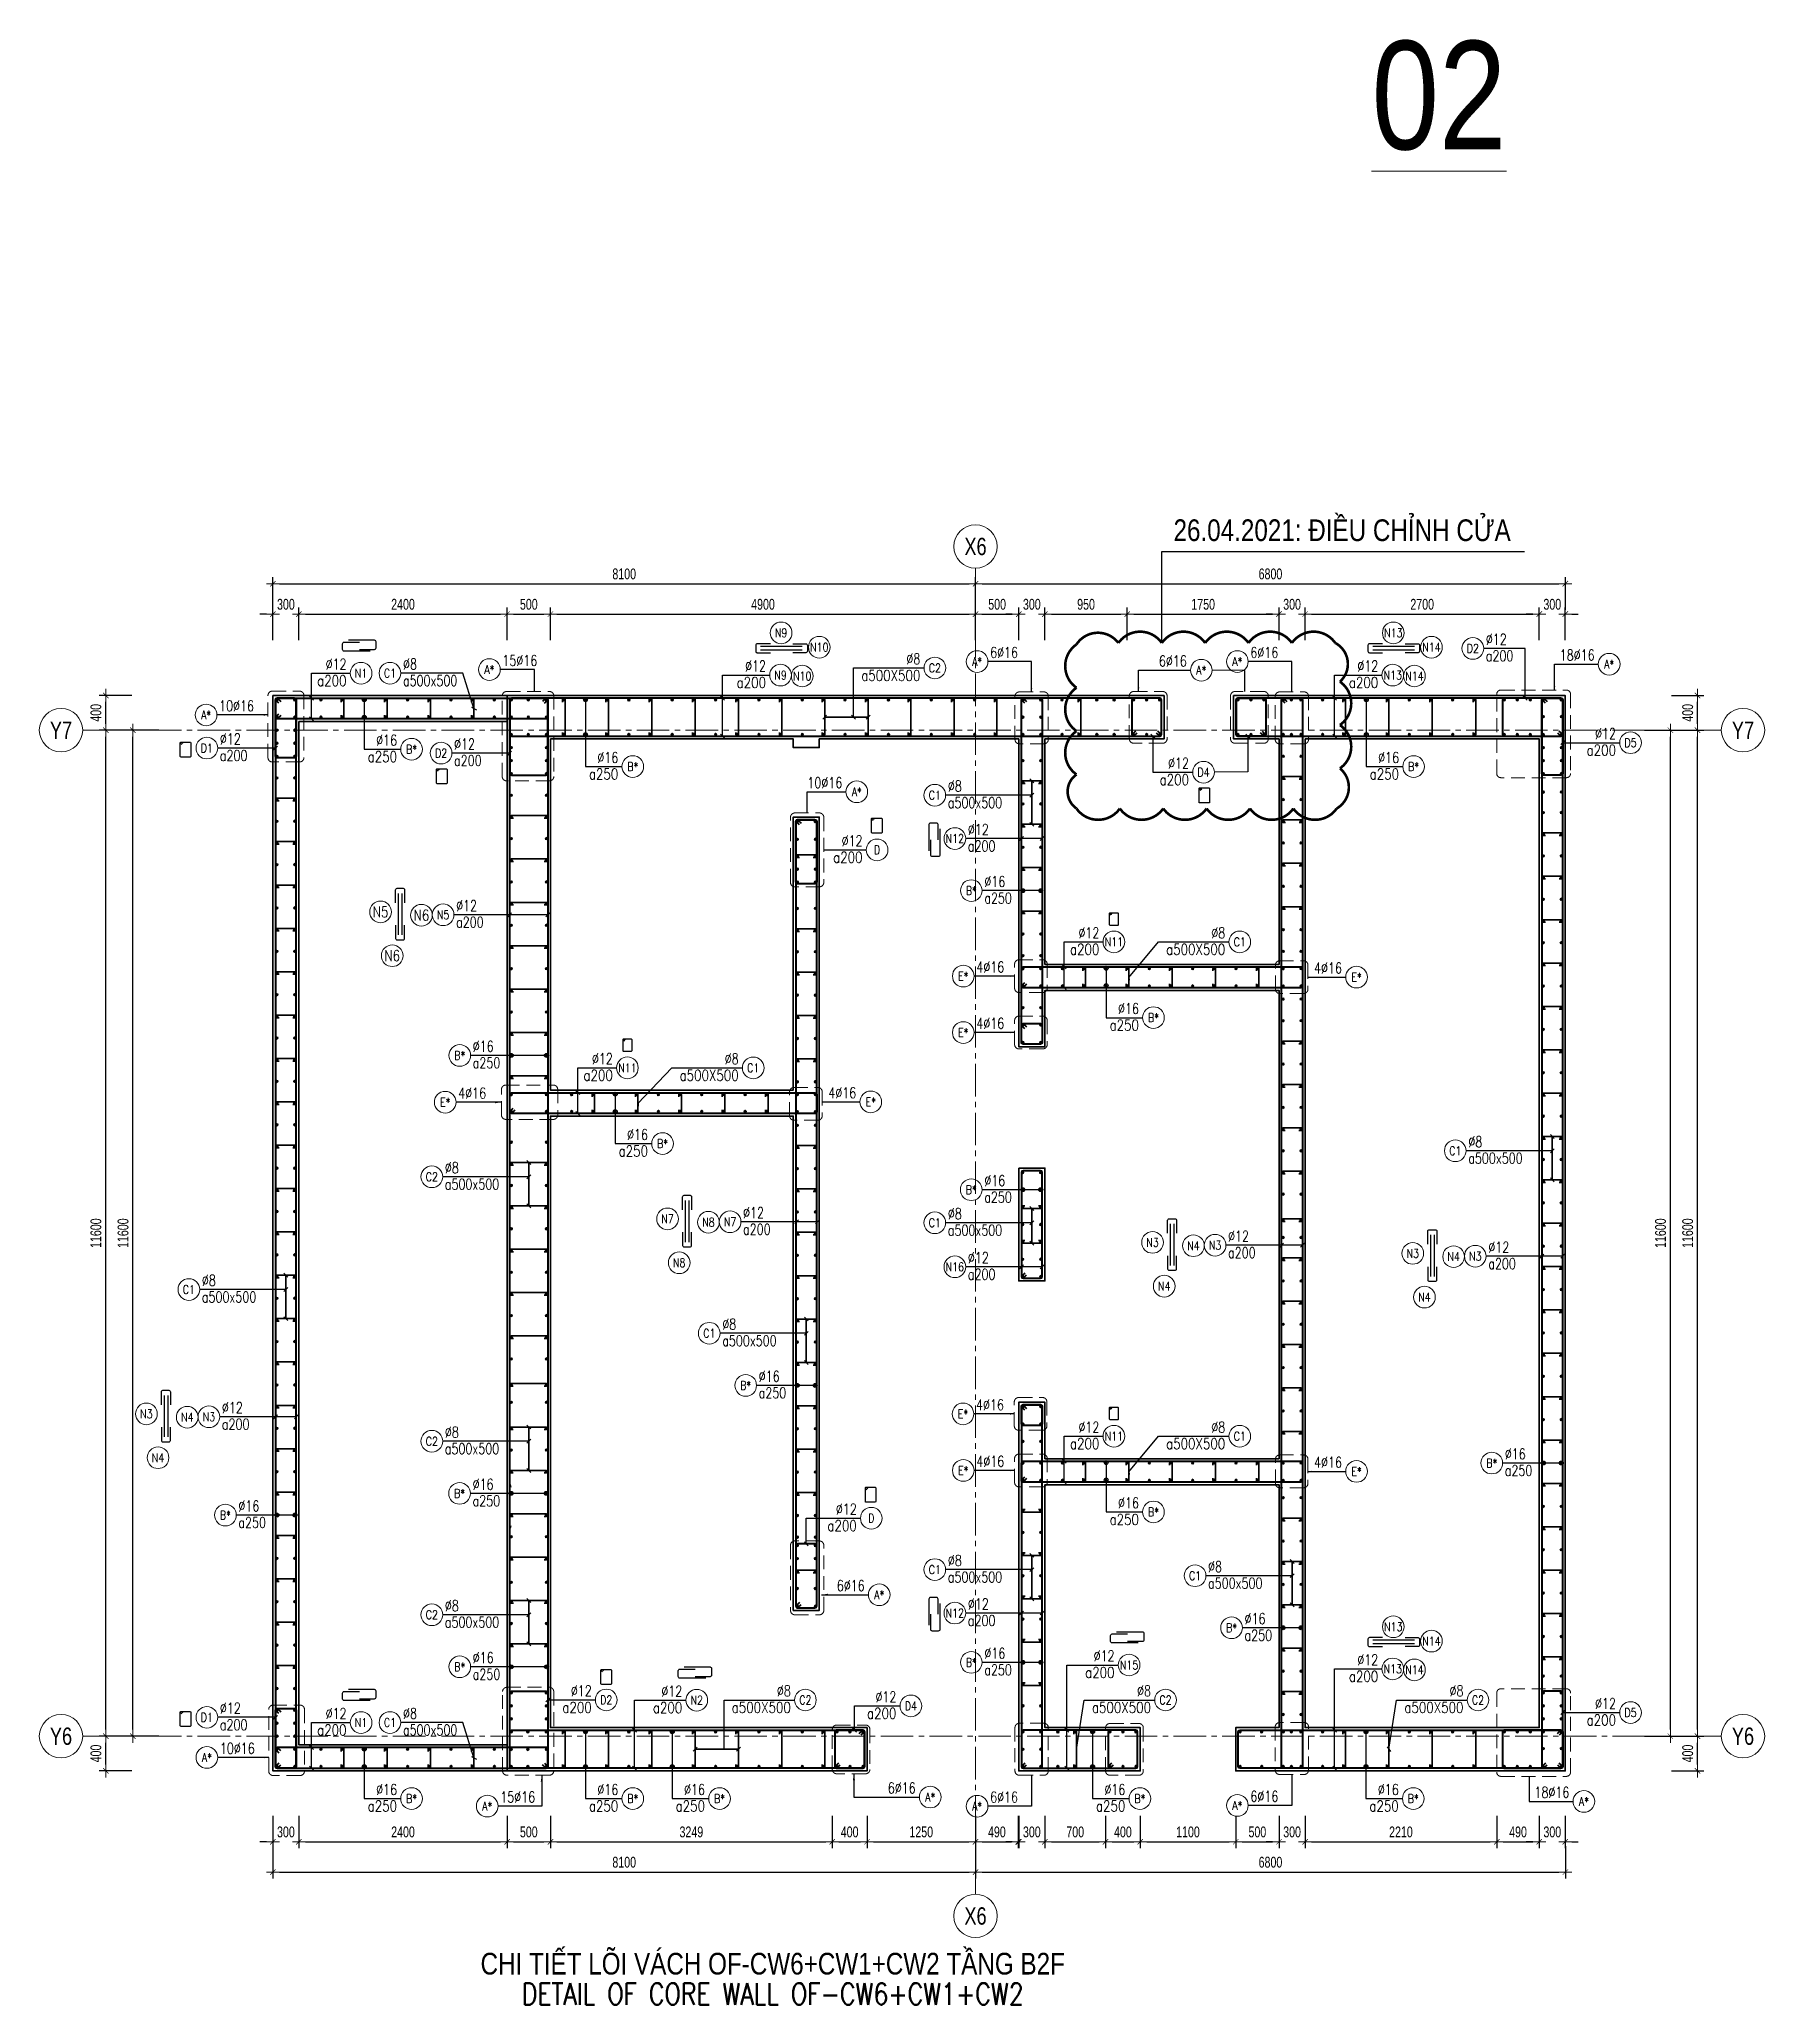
# Model space of a CAD drawing. Header units: millimetres. Extents: x 931337 to 1117500, y 19732 to 157199.
# Drawn here: x 1034425 to 1054315, y 134537 to 157199 of the extents above; entities that cross this region are included whole.
import ezdxf
from ezdxf.enums import TextEntityAlignment as Align

# ---------------------------------------------------------------- set-up
doc = ezdxf.new("R2010")
doc.units = ezdxf.units.MM
doc.header["$MEASUREMENT"] = 0
for name, pattern in [('HIDDEN', [9.525, 6.35, -3.175]), ('HIDDEN2', [4.7625, 3.175, -1.5875]), ('OF_Grid_1$0$CENTER2', [1.125, 0.75, -0.125, 0.125, -0.125])]:
    doc.linetypes.add(name, pattern=pattern)
doc.layers.get('0').update_dxf_attribs({"lineweight": 20})
doc.layers.get('Defpoints').update_dxf_attribs({"color": 151, "lineweight": 9})
for name, color, linetype in [('Hidden', 9, 'HIDDEN'), ('Leader', 6, 'Continuous'), ('Ligature', 1, 'Continuous')]:
    doc.layers.add(name, color=color, linetype=linetype)
for name, color, linetype, lineweight in [('KC-LEADER', 153, 'Continuous', 18), ('KC-THEP', 6, 'Continuous', 40), ('NDC_S_ANNO', 7, 'Continuous', 20), ('NDC_S_DIM', 1, 'Continuous', 15), ('NDC_S_ENG TITLE', 3, 'Continuous', 20), ('NDC_S_HIDDEN', 8, 'HIDDEN2', 13), ('NDC_S_LEADER', 1, 'Continuous', 15), ('NDC_S_REBAR', 4, 'Continuous', 35), ('NDC_S_STIRRUP', 4, 'Continuous', 40), ('NDC_S_TEXT SYMBOL', 7, 'Continuous', 20), ('NDC_S_VN TEXT', 7, 'Continuous', 20), ('NDC_S_VN TITLE', 6, 'Continuous', 35), ('NDC_S_WALL', 6, 'Continuous', 35), ('OF_Grid_1$0$NDC_S_AXIS', 5, 'OF_Grid_1$0$CENTER2', 13), ('OF_Grid_1$0$NDC_S_SYMBOL', 1, 'Continuous', 15), ('OF_Grid_1$0$NDC_S_TEXT SYMBOL', 7, 'Continuous', 20)]:
    doc.layers.add(name, color=color, linetype=linetype, lineweight=lineweight)
doc.layers.add('NDC-S-REVC', color=240, linetype='Continuous', lineweight=20, plot=False)
doc.styles.add('ARIAL', font='arial.ttf', dxfattribs={"width": 0.8})
doc.styles.add('NDC_ANNO', font='', dxfattribs={"width": 0.8})
doc.styles.add('NDC_ARIAL', font='arial.ttf', dxfattribs={"width": 0.85})
doc.styles.add('NDC_DIM', font='', dxfattribs={"width": 0.75})
doc.styles.add('NDC_EN TXT', font='romans.shx', dxfattribs={"width": 0.8})
doc.styles.add('NDC_VIE TXT', font='arial.ttf', dxfattribs={"width": 0.8})
doc.styles.add('OF_Grid_1$0$NDC_ANNO', font='', dxfattribs={"width": 0.8})
doc.styles.get('NDC_ANNO').set_extended_font_data('Dotum')
doc.styles.get('NDC_DIM').set_extended_font_data('Dotum')
doc.styles.get('OF_Grid_1$0$NDC_ANNO').set_extended_font_data('Dotum')
doc.dimstyles.new('NDC_1-50', dxfattribs={"dimscale": 50, "dimtxt": 2.5, "dimasz": 1, "dimexe": 1.5, "dimexo": 0, "dimgap": 0.8, "dimtad": 1, "dimdec": 0, "dimdsep": 46, "dimtxsty": 'NDC_ARIAL', "dimblk": 'DIMMARK', "dimcen": 49999.938995, "dimdle": 1.5, "dimclrd": 1, "dimclre": 1, "dimclrt": 3, "dimadec": 0, "dimazin": 0, "dimtfac": 1, "dimtdec": 0, "dimtix": 1, "dimtmove": 2, "dimatfit": 3, "dimfxl": 1, "dimarcsym": 0})
doc.dimstyles.new('NDC_dim_25', dxfattribs={"dimscale": 25, "dimtxt": 2.5, "dimasz": 1.5, "dimexe": 1.5, "dimexo": 2.5, "dimgap": 1, "dimtad": 1, "dimdec": 0, "dimzin": 0, "dimdsep": 46, "dimtxsty": 'NDC_DIM', "dimblk": 'DIMMARK', "dimcen": 0.09, "dimdle": 1.2, "dimclrd": 1, "dimclre": 1, "dimclrt": 3, "dimadec": 0, "dimazin": 0, "dimtfac": 1, "dimtdec": 0, "dimtix": 1, "dimtofl": 0, "dimtmove": 0, "dimatfit": 3, "dimfxl": 6, "dimfxlon": 1, "dimtolj": 1, "dimtzin": 0, "dimarcsym": 0})
doc.dimstyles.new('NDC_dim_30', dxfattribs={"dimscale": 30, "dimtxt": 2.5, "dimasz": 1.5, "dimexe": 1.5, "dimexo": 2.5, "dimgap": 1, "dimtad": 1, "dimdec": 0, "dimzin": 0, "dimdsep": 46, "dimtxsty": 'NDC_DIM', "dimblk": 'DIMMARK', "dimcen": 0.09, "dimdle": 1.2, "dimclrd": 1, "dimclre": 1, "dimclrt": 3, "dimadec": 0, "dimazin": 0, "dimtfac": 1, "dimtdec": 0, "dimtix": 1, "dimtofl": 0, "dimtmove": 0, "dimatfit": 3, "dimfxl": 6, "dimfxlon": 1, "dimtolj": 1, "dimtzin": 0, "dimarcsym": 0})
doc.dimstyles.new('NDC_dim_50', dxfattribs={"dimscale": 50, "dimtxt": 2.5, "dimasz": 1.5, "dimexe": 1.5, "dimexo": 2.5, "dimgap": 1, "dimtad": 1, "dimdec": 0, "dimzin": 0, "dimdsep": 46, "dimtxsty": 'NDC_DIM', "dimblk": 'DIMMARK', "dimcen": 0.09, "dimdle": 1.2, "dimclrd": 1, "dimclre": 1, "dimclrt": 3, "dimadec": 0, "dimazin": 0, "dimtfac": 1, "dimtdec": 0, "dimtix": 1, "dimtofl": 0, "dimtmove": 0, "dimatfit": 3, "dimfxl": 6, "dimfxlon": 1, "dimtolj": 1, "dimtzin": 0, "dimarcsym": 0})

msp = doc.modelspace()

# ---------------------------------------------------------------- texts
at = {"layer": 'NDC_S_VN TEXT', "style": 'ARIAL', "width": 0.8}
for s, height, p in [('%%U02', 1250, (1049784.207, 155930.73)), ('26.04.2021: ĐIỀU CHỈNH CỬA', 250, (1047500.394, 151413.636))]:
    msp.add_text(s, height=height, dxfattribs=at).set_placement(p)
at = {"layer": 'NDC_S_VN TEXT', "color": 7, "style": 'NDC_EN TXT', "width": 0.8}
for tag, height, p in [('N9', 100, (1042976.709, 150354.894)), ('N13', 100, (1050034.147, 150354.894)), ('N10', 100, (1043416.81, 150189.138)), ('N14', 100, (1050474.248, 150189.138)), ('N10', 100, (1043219.98, 149857.624)), ('N14', 100, (1050277.418, 149857.624)), ('N5', 125, (1038359.46, 147137.682)), ('N6', 125, (1038830.429, 147099.522)), ('N6', 125, (1038493.908, 146632.679)), ('N7', 100, (1041667.515, 143597.164)), ('N8', 100, (1042138.484, 143559.004)), ('N3', 100, (1047258.661, 143326.868)), ('N4', 100, (1047729.63, 143288.708)), ('N3', 100, (1050258.661, 143200.277)), ('N8', 100, (1041801.963, 143092.161)), ('N4', 100, (1050729.63, 143162.117)), ('N4', 100, (1047393.109, 142821.865)), ('N4', 100, (1050393.109, 142695.274)), ('N3', 100, (1035659.46, 141348.954)), ('N4', 100, (1036130.429, 141310.794)), ('N4', 100, (1035793.908, 140843.951)), ('N13', 100, (1050034.147, 138894.894)), ('N14', 100, (1050474.248, 138729.138)), ('N14', 100, (1050277.418, 138397.624))]:
    msp.add_attdef(tag, text='3', height=height, dxfattribs=at).set_placement(p, align=Align.MIDDLE)

# ---------------------------------------------------------------- blocks, each defined once
blk = doc.blocks.new('Drawing name_symbol')
at = {"layer": 'NDC_S_ENG TITLE', "style": 'NDC_EN TXT', "width": 0.8}
blk.add_attdef('SECTDET1', text='', height=5, dxfattribs=at).set_placement((0, 1.01), align=Align.CENTER)
at = {"layer": 'NDC_S_TEXT SYMBOL', "lineweight": 25, "style": 'NDC_ANNO', "width": 0.8}
blk.add_attdef('SSCALE', text='', height=2.5, dxfattribs=at).set_placement((0, -4), align=Align.CENTER)
at = {"layer": 'NDC_S_VN TITLE', "style": 'NDC_VIE TXT', "width": 0.8}
blk.add_attdef('SECTDET2', text='', height=5, dxfattribs=at).set_placement((0, 7.97), align=Align.CENTER)
blk = doc.blocks.new('THEP')
at = {"layer": 'KC-LEADER', "color": 6}
blk.add_circle((0, 0), 14, dxfattribs=at)
at = {"layer": 'KC-THEP'}
for p, q in [((-14, 0), (14, 0)), ((10, 10), (-10, -10)), ((-10, 10), (10, -10)), ((0, 14), (0, -14))]:
    blk.add_line(p, q, dxfattribs=at)
blk = doc.blocks.new('DIMMARK')
at = {"layer": 'NDC_S_DIM', "color": 1}
blk.add_line((-1.5, 0), (1, 0), dxfattribs=at)
at = {"layer": 'NDC_S_DIM', "color": 2, "const_width": 0.1}
blk.add_lwpolyline([(-0.42, -0.42), (0.42, 0.42)], dxfattribs=at)
blk = doc.blocks.new('*U13')
blk.add_circle((-2.5, 0), 2.5)
at = {"layer": 'NDC_S_VN TEXT', "color": 7, "style": 'NDC_EN TXT', "width": 0.8}
blk.add_attdef('SH2', text='', height=2, dxfattribs=at).set_placement((-2.5, 0), align=Align.MIDDLE)
at = {"layer": 'NDC_S_VN TEXT', "color": 3, "style": 'NDC_EN TXT', "width": 0.75}
blk.add_attdef('DK1', (0.5, 0.85), '', height=2.5, dxfattribs=at)
blk = doc.blocks.new('*U9')
blk.add_circle((2.5, 0), 2.5)
at = {"layer": 'NDC_S_VN TEXT', "color": 3, "style": 'NDC_EN TXT', "width": 0.75}
blk.add_attdef('DK2', text='', height=2.5, dxfattribs=at).set_placement((-0.85, 0.85), align=Align.RIGHT)
at = {"layer": 'NDC_S_VN TEXT', "color": 7, "style": 'NDC_EN TXT', "width": 0.8}
blk.add_attdef('SH3', text='', height=2, dxfattribs=at).set_placement((2.5, 0), align=Align.MIDDLE)
blk = doc.blocks.new('*U10')
blk.add_circle((2.5, 0), 2.5)
at = {"layer": 'NDC_S_VN TEXT', "color": 3, "style": 'NDC_EN TXT'}
for tag, width, p in [('DK2', 0.75, (-0.85, 0.85)), ('KC2', 0.8, (-0.85, -2.97))]:
    blk.add_attdef(tag, text='', height=2.5, dxfattribs=dict(at, width=width)).set_placement(p, align=Align.RIGHT)
at = {"layer": 'NDC_S_VN TEXT', "color": 7, "style": 'NDC_EN TXT', "width": 0.8}
blk.add_attdef('SH3', text='', height=2, dxfattribs=at).set_placement((2.5, 0), align=Align.MIDDLE)
blk = doc.blocks.new('*D878')
at = {"layer": 'Defpoints', "color": 0, "transparency": 16777216}
for p in [(1037418, 138244), (1037118, 137944), (1037418, 136415)]:
    blk.add_point(p, dxfattribs=at)
at = {"layer": 'NDC_S_DIM', "color": 1, "lineweight": -2, "transparency": 16777216}
for p, q in [((1037118, 136715), (1037118, 136340)), ((1037418, 136715), (1037418, 136340)), ((1037043, 136415), (1036968, 136415)), ((1037493, 136415), (1037568, 136415))]:
    blk.add_line(p, q, dxfattribs=at)
at = {"layer": 'NDC_S_DIM', "color": 1, "lineweight": -2, "transparency": 16777216, "xscale": 75, "yscale": 75, "zscale": 75}
blk.add_blockref('DIMMARK', (1037118, 136415), dxfattribs=at)
at = {"layer": 'NDC_S_DIM', "color": 1, "lineweight": -2, "transparency": 16777216, "xscale": 75, "yscale": 75, "zscale": 75, "rotation": 180}
blk.add_blockref('DIMMARK', (1037418, 136415), dxfattribs=at)
at = {"layer": 'NDC_S_DIM', "color": 3, "transparency": 16777216, "insert": (1037268, 136528), "char_height": 125, "attachment_point": 5, "style": 'NDC_DIM'}
blk.add_mtext('\\A1;300', dxfattribs=at)
blk = doc.blocks.new('*D879')
at = {"layer": 'Defpoints', "color": 0, "transparency": 16777216}
for p in [(1037418, 138244), (1039818, 138244), (1039818, 136415)]:
    blk.add_point(p, dxfattribs=at)
at = {"layer": 'NDC_S_DIM', "color": 1, "lineweight": -2, "transparency": 16777216}
for p, q in [((1037418, 136715), (1037418, 136340)), ((1039818, 136715), (1039818, 136340)), ((1037493, 136415), (1039743, 136415))]:
    blk.add_line(p, q, dxfattribs=at)
at = {"layer": 'NDC_S_DIM', "color": 1, "lineweight": -2, "transparency": 16777216, "xscale": 75, "yscale": 75, "zscale": 75, "rotation": 180}
blk.add_blockref('DIMMARK', (1037418, 136415), dxfattribs=at)
at = {"layer": 'NDC_S_DIM', "color": 1, "lineweight": -2, "transparency": 16777216, "xscale": 75, "yscale": 75, "zscale": 75}
blk.add_blockref('DIMMARK', (1039818, 136415), dxfattribs=at)
at = {"layer": 'NDC_S_DIM', "color": 3, "transparency": 16777216, "insert": (1038618, 136528), "char_height": 125, "attachment_point": 5, "style": 'NDC_DIM'}
blk.add_mtext('\\A1;2400', dxfattribs=at)
blk = doc.blocks.new('*D880')
at = {"layer": 'Defpoints', "color": 0, "transparency": 16777216}
for p in [(1039818, 138244), (1040318, 138444), (1040318, 136415)]:
    blk.add_point(p, dxfattribs=at)
at = {"layer": 'NDC_S_DIM', "color": 1, "lineweight": -2, "transparency": 16777216}
for p, q in [((1039818, 136715), (1039818, 136340)), ((1040318, 136715), (1040318, 136340)), ((1039893, 136415), (1040243, 136415))]:
    blk.add_line(p, q, dxfattribs=at)
at = {"layer": 'NDC_S_DIM', "color": 1, "lineweight": -2, "transparency": 16777216, "xscale": 75, "yscale": 75, "zscale": 75, "rotation": 180}
blk.add_blockref('DIMMARK', (1039818, 136415), dxfattribs=at)
at = {"layer": 'NDC_S_DIM', "color": 1, "lineweight": -2, "transparency": 16777216, "xscale": 75, "yscale": 75, "zscale": 75}
blk.add_blockref('DIMMARK', (1040318, 136415), dxfattribs=at)
at = {"layer": 'NDC_S_DIM', "color": 3, "transparency": 16777216, "insert": (1040068, 136528), "char_height": 125, "attachment_point": 5, "style": 'NDC_DIM'}
blk.add_mtext('\\A1;500', dxfattribs=at)
blk = doc.blocks.new('*D881')
at = {"layer": 'Defpoints', "color": 0, "transparency": 16777216}
for p in [(1035503, 149233), (1037747, 149233), (1037856, 137633)]:
    blk.add_point(p, dxfattribs=at)
at = {"layer": 'NDC_S_DIM', "color": 1, "lineweight": -2, "transparency": 16777216}
for p, q in [((1035803, 149233), (1035428, 149233)), ((1035503, 137708), (1035503, 149158)), ((1035803, 137633), (1035428, 137633))]:
    blk.add_line(p, q, dxfattribs=at)
at = {"layer": 'NDC_S_DIM', "color": 1, "lineweight": -2, "transparency": 16777216, "xscale": 75, "yscale": 75, "zscale": 75}
for p, rotation in [((1035503, 149233), 90), ((1035503, 137633), 270)]:
    blk.add_blockref('DIMMARK', p, dxfattribs=dict(at, rotation=rotation))
at = {"layer": 'NDC_S_DIM', "color": 3, "transparency": 16777216, "insert": (1035391, 143433), "char_height": 125, "attachment_point": 5, "rotation": 90, "style": 'NDC_DIM'}
blk.add_mtext('\\A1;11600', dxfattribs=at)
blk = doc.blocks.new('*D882')
at = {"layer": 'Defpoints', "color": 0, "transparency": 16777216}
for p in [(1037418, 150572), (1037118, 149452), (1037418, 149152)]:
    blk.add_point(p, dxfattribs=at)
at = {"layer": 'NDC_S_DIM', "color": 1, "lineweight": -2, "transparency": 16777216}
for p, q in [((1037043, 150572), (1036968, 150572)), ((1037118, 150272), (1037118, 150647)), ((1037418, 150272), (1037418, 150647)), ((1037493, 150572), (1037568, 150572))]:
    blk.add_line(p, q, dxfattribs=at)
at = {"layer": 'NDC_S_DIM', "color": 1, "lineweight": -2, "transparency": 16777216, "xscale": 75, "yscale": 75, "zscale": 75}
blk.add_blockref('DIMMARK', (1037118, 150572), dxfattribs=at)
at = {"layer": 'NDC_S_DIM', "color": 1, "lineweight": -2, "transparency": 16777216, "xscale": 75, "yscale": 75, "zscale": 75, "rotation": 180}
blk.add_blockref('DIMMARK', (1037418, 150572), dxfattribs=at)
at = {"layer": 'NDC_S_DIM', "color": 3, "transparency": 16777216, "insert": (1037268, 150684), "char_height": 125, "attachment_point": 5, "style": 'NDC_DIM'}
blk.add_mtext('\\A1;300', dxfattribs=at)
blk = doc.blocks.new('*D883')
at = {"layer": 'Defpoints', "color": 0, "transparency": 16777216}
for p in [(1039818, 150572), (1037418, 149152), (1039818, 149152)]:
    blk.add_point(p, dxfattribs=at)
at = {"layer": 'NDC_S_DIM', "color": 1, "lineweight": -2, "transparency": 16777216}
for p, q in [((1037418, 150272), (1037418, 150647)), ((1037493, 150572), (1039743, 150572)), ((1039818, 150272), (1039818, 150647))]:
    blk.add_line(p, q, dxfattribs=at)
at = {"layer": 'NDC_S_DIM', "color": 1, "lineweight": -2, "transparency": 16777216, "xscale": 75, "yscale": 75, "zscale": 75, "rotation": 180}
blk.add_blockref('DIMMARK', (1037418, 150572), dxfattribs=at)
at = {"layer": 'NDC_S_DIM', "color": 1, "lineweight": -2, "transparency": 16777216, "xscale": 75, "yscale": 75, "zscale": 75}
blk.add_blockref('DIMMARK', (1039818, 150572), dxfattribs=at)
at = {"layer": 'NDC_S_DIM', "color": 3, "transparency": 16777216, "insert": (1038618, 150684), "char_height": 125, "attachment_point": 5, "style": 'NDC_DIM'}
blk.add_mtext('\\A1;2400', dxfattribs=at)
blk = doc.blocks.new('*D884')
at = {"layer": 'Defpoints', "color": 0, "transparency": 16777216}
for p in [(1040318, 150572), (1039818, 149152), (1040318, 148952)]:
    blk.add_point(p, dxfattribs=at)
at = {"layer": 'NDC_S_DIM', "color": 1, "lineweight": -2, "transparency": 16777216}
for p, q in [((1039818, 150272), (1039818, 150647)), ((1039893, 150572), (1040243, 150572)), ((1040318, 150272), (1040318, 150647))]:
    blk.add_line(p, q, dxfattribs=at)
at = {"layer": 'NDC_S_DIM', "color": 1, "lineweight": -2, "transparency": 16777216, "xscale": 75, "yscale": 75, "zscale": 75, "rotation": 180}
blk.add_blockref('DIMMARK', (1039818, 150572), dxfattribs=at)
at = {"layer": 'NDC_S_DIM', "color": 1, "lineweight": -2, "transparency": 16777216, "xscale": 75, "yscale": 75, "zscale": 75}
blk.add_blockref('DIMMARK', (1040318, 150572), dxfattribs=at)
at = {"layer": 'NDC_S_DIM', "color": 3, "transparency": 16777216, "insert": (1040068, 150684), "char_height": 125, "attachment_point": 5, "style": 'NDC_DIM'}
blk.add_mtext('\\A1;500', dxfattribs=at)
blk = doc.blocks.new('*U12')
blk.add_circle((-2.5, 0), 2.5)
at = {"layer": 'NDC_S_VN TEXT', "color": 7, "style": 'NDC_EN TXT', "width": 0.8}
blk.add_attdef('SH2', text='', height=2, dxfattribs=at).set_placement((-2.5, 0), align=Align.MIDDLE)
at = {"layer": 'NDC_S_VN TEXT', "color": 3, "style": 'NDC_EN TXT', "width": 0.75}
for tag, p in [('DK1', (0.5, 0.85)), ('KC1', (0.5, -2.97))]:
    blk.add_attdef(tag, p, '', height=2.5, dxfattribs=at)
blk = doc.blocks.new('A$C72321851')
at = {"layer": 'Ligature'}
for points in [[(-61, -129), (-61, 171, -0.414214), (-43, 189), (26, 189, -0.414214), (43, 171), (43, -4)], [(-40, -4), (-40, -180, 0.414214), (-22, -197), (47, -197, 0.414214), (65, -180), (65, 121)]]:
    blk.add_lwpolyline(points, format="xyb", dxfattribs=at)
blk = doc.blocks.new('A$C7BC65A55')
at = {"layer": 'Ligature'}
for p, q in [((-15, 372, 0), (-15, 39, 0)), ((15, 372, 0), (15, 39, 0))]:
    blk.add_line(p, q, dxfattribs=at)
for points in [[(-36, 297), (-36, 401, -0.414214), (-24, 413), (24, 413, -0.414214), (36, 401), (36, 297)], [(-36, 117), (-36, 12, 0.414214), (-24, 0), (24, 0, 0.414214), (36, 12), (36, 117)]]:
    blk.add_lwpolyline(points, format="xyb", dxfattribs=at)
blk = doc.blocks.new('*U11')
blk.add_circle((-2.5, 0), 2.5)
at = {"layer": 'NDC_S_VN TEXT', "color": 7, "style": 'NDC_EN TXT', "width": 0.8}
blk.add_attdef('SH2', text='', height=2, dxfattribs=at).set_placement((-2.5, 0), align=Align.MIDDLE)
at = {"layer": 'NDC_S_VN TEXT', "color": 3, "style": 'NDC_EN TXT', "width": 0.75}
for tag, p in [('DK1', (0.5, 0.85)), ('KC1', (0.5, -2.97))]:
    blk.add_attdef(tag, p, '', height=2.5, dxfattribs=at)
blk = doc.blocks.new('*D877')
at = {"layer": 'Defpoints', "color": 0, "transparency": 16777216}
for p in [(1045218, 137233), (1037118, 136618), (1045218, 136066)]:
    blk.add_point(p, dxfattribs=at)
at = {"layer": 'NDC_S_DIM', "color": 1, "lineweight": -2, "transparency": 16777216}
for p, q in [((1037118, 136366), (1037118, 135991)), ((1045218, 136366), (1045218, 135991)), ((1037193, 136066), (1045143, 136066))]:
    blk.add_line(p, q, dxfattribs=at)
at = {"layer": 'NDC_S_DIM', "color": 1, "lineweight": -2, "transparency": 16777216, "xscale": 75, "yscale": 75, "zscale": 75, "rotation": 180}
blk.add_blockref('DIMMARK', (1037118, 136066), dxfattribs=at)
at = {"layer": 'NDC_S_DIM', "color": 1, "lineweight": -2, "transparency": 16777216, "xscale": 75, "yscale": 75, "zscale": 75}
blk.add_blockref('DIMMARK', (1045218, 136066), dxfattribs=at)
at = {"layer": 'NDC_S_DIM', "color": 3, "transparency": 16777216, "insert": (1041168, 136179), "char_height": 125, "attachment_point": 5, "style": 'NDC_DIM'}
blk.add_mtext('\\A1;8100', dxfattribs=at)
blk = doc.blocks.new('*U835')
at = {"layer": 'KC-THEP', "xscale": -1, "rotation": 170.331435563619}
blk.add_blockref('THEP', (0, 0), dxfattribs=at)
blk = doc.blocks.new('*U834')
at = {"layer": 'NDC_S_HIDDEN', "color": 0, "linetype": 'ByBlock', "lineweight": -2, "transparency": 16777216}
for p in [(0, 0), (250, 0), (500, 0), (750, 0), (1000, 0), (1250, 0), (1500, 0), (1750, 0), (2000, 0), (2250, 0)]:
    blk.add_blockref('*U835', p, dxfattribs=at)
blk = doc.blocks.new('*U837')
at = {"layer": 'KC-THEP', "xscale": -1, "rotation": 170.331435563619}
blk.add_blockref('THEP', (0, 0), dxfattribs=at)
blk = doc.blocks.new('*U836')
at = {"layer": 'NDC_S_HIDDEN', "color": 0, "linetype": 'ByBlock', "lineweight": -2, "transparency": 16777216}
for p in [(0, 0), (250, 0), (500, 0), (750, 0), (1000, 0), (1250, 0), (1500, 0), (1750, 0), (2000, 0), (2250, 0)]:
    blk.add_blockref('*U837', p, dxfattribs=at)
blk = doc.blocks.new('*U839')
at = {"layer": 'NDC_S_REBAR'}
blk.add_lwpolyline([(-15, -75), (-15, -100, 1), (15, -100), (15, 100, 1), (-15, 100), (-15, 75)], format="xyb", dxfattribs=at)
blk = doc.blocks.new('*U838')
at = {"layer": 'NDC_S_HIDDEN', "color": 0, "linetype": 'ByBlock', "lineweight": -2, "transparency": 16777216}
for p in [(0, 0), (500, 0), (1000, 0), (1500, 0), (2000, 0)]:
    blk.add_blockref('*U839', p, dxfattribs=at)
blk = doc.blocks.new('*U841')
at = {"layer": 'KC-THEP', "rotation": 9.66856443638095}
for p in [(0, 99), (0, -99)]:
    blk.add_blockref('THEP', p, dxfattribs=at)
blk = doc.blocks.new('*U840')
at = {"layer": 'NDC_S_HIDDEN', "color": 0, "linetype": 'ByBlock', "lineweight": -2, "transparency": 16777216}
for p in [(0, 0), (250, 0), (500, 0), (750, 0), (1000, 0), (1250, 0), (1500, 0), (1750, 0), (2000, 0), (2250, 0), (2500, 0)]:
    blk.add_blockref('*U841', p, dxfattribs=at)
blk = doc.blocks.new('*U843')
at = {"layer": 'NDC_S_REBAR'}
blk.add_lwpolyline([(-15, -75), (-15, -100, 1), (15, -100), (15, 100, 1), (-15, 100), (-15, 75)], format="xyb", dxfattribs=at)
blk = doc.blocks.new('*U842')
at = {"layer": 'NDC_S_HIDDEN', "color": 0, "linetype": 'ByBlock', "lineweight": -2, "transparency": 16777216}
for p in [(0, 0), (500, 0), (1000, 0), (1500, 0), (2000, 0)]:
    blk.add_blockref('*U843', p, dxfattribs=at)
blk = doc.blocks.new('*U845')
at = {"layer": 'KC-THEP', "rotation": 189.6685644363809}
blk.add_blockref('THEP', (-104, 0), dxfattribs=at)
at = {"layer": 'KC-THEP', "xscale": -1, "rotation": 170.331435563619}
blk.add_blockref('THEP', (104, 0), dxfattribs=at)
blk = doc.blocks.new('*U844')
at = {"layer": 'NDC_S_HIDDEN', "color": 0, "linetype": 'ByBlock', "lineweight": -2, "transparency": 16777216}
for p in [(0, 1200), (0, 1000), (0, 800), (0, 600), (0, 400), (0, 200), (0, 0)]:
    blk.add_blockref('*U845', p, dxfattribs=at)
blk = doc.blocks.new('*U827')
at = {"layer": 'KC-THEP', "rotation": 9.66856443638095}
for p in [(0, 99), (0, -99)]:
    blk.add_blockref('THEP', p, dxfattribs=at)
blk = doc.blocks.new('*U826')
at = {"layer": 'NDC_S_HIDDEN', "color": 0, "linetype": 'ByBlock', "lineweight": -2, "transparency": 16777216}
for p in [(0, 0), (250, 0), (500, 0), (750, 0), (1000, 0), (1250, 0), (1500, 0), (1750, 0), (2000, 0), (2250, 0), (2500, 0)]:
    blk.add_blockref('*U827', p, dxfattribs=at)
blk = doc.blocks.new('*U833')
at = {"layer": 'NDC_S_REBAR'}
blk.add_lwpolyline([(-15, -75), (-15, -100, 1), (15, -100), (15, 100, 1), (-15, 100), (-15, 75)], format="xyb", dxfattribs=at)
blk = doc.blocks.new('*U832')
at = {"layer": 'NDC_S_HIDDEN', "color": 0, "linetype": 'ByBlock', "lineweight": -2, "transparency": 16777216}
for p in [(0, 0), (500, 0), (1000, 0), (1500, 0), (2000, 0)]:
    blk.add_blockref('*U833', p, dxfattribs=at)
blk = doc.blocks.new('*U821')
at = {"layer": 'KC-THEP', "xscale": -1, "rotation": 170.331435563619}
blk.add_blockref('THEP', (0, 200), dxfattribs=at)
at = {"layer": 'KC-THEP', "rotation": 9.668564436380946}
blk.add_blockref('THEP', (0, -200), dxfattribs=at)
blk = doc.blocks.new('*U820')
at = {"layer": 'NDC_S_HIDDEN', "color": 0, "linetype": 'ByBlock', "lineweight": -2, "transparency": 16777216}
for p in [(0, 0), (250, 0), (500, 0), (750, 0), (1000, 0), (1250, 0), (1500, 0), (1750, 0)]:
    blk.add_blockref('*U821', p, dxfattribs=at)
blk = doc.blocks.new('*U823')
at = {"layer": 'KC-THEP', "xscale": -1, "rotation": 170.331435563619}
blk.add_blockref('THEP', (0, 200), dxfattribs=at)
at = {"layer": 'KC-THEP', "rotation": 9.668564436380946}
blk.add_blockref('THEP', (0, -200), dxfattribs=at)
blk = doc.blocks.new('*U822')
at = {"layer": 'NDC_S_HIDDEN', "color": 0, "linetype": 'ByBlock', "lineweight": -2, "transparency": 16777216}
for p in [(0, 0), (250, 0)]:
    blk.add_blockref('*U823', p, dxfattribs=at)
blk = doc.blocks.new('*U825')
at = {"layer": 'NDC_S_REBAR'}
blk.add_lwpolyline([(-15, 175), (-15, 200, -1), (15, 200), (15, -200, -1), (-15, -200), (-15, -175)], format="xyb", dxfattribs=at)
blk = doc.blocks.new('*U824')
at = {"layer": 'NDC_S_HIDDEN', "color": 0, "linetype": 'ByBlock', "lineweight": -2, "transparency": 16777216}
for p in [(0, 0), (500, 0), (1000, 0), (1500, 0)]:
    blk.add_blockref('*U825', p, dxfattribs=at)
blk = doc.blocks.new('*U829')
at = {"layer": 'KC-THEP', "xscale": -1, "rotation": 170.331435563619}
blk.add_blockref('THEP', (0, 200), dxfattribs=at)
at = {"layer": 'KC-THEP', "rotation": 9.668564436380946}
blk.add_blockref('THEP', (0, -200), dxfattribs=at)
blk = doc.blocks.new('*U828')
at = {"layer": 'NDC_S_HIDDEN', "color": 0, "linetype": 'ByBlock', "lineweight": -2, "transparency": 16777216}
for p in [(0, 0), (250, 0), (500, 0), (750, 0), (1000, 0), (1250, 0), (1500, 0), (1750, 0)]:
    blk.add_blockref('*U829', p, dxfattribs=at)
blk = doc.blocks.new('*U831')
at = {"layer": 'NDC_S_REBAR'}
blk.add_lwpolyline([(-15, 175), (-15, 200, -1), (15, 200), (15, -200, -1), (-15, -200), (-15, -175)], format="xyb", dxfattribs=at)
blk = doc.blocks.new('*U830')
at = {"layer": 'NDC_S_HIDDEN', "color": 0, "linetype": 'ByBlock', "lineweight": -2, "transparency": 16777216}
for p in [(0, 0), (500, 0), (1000, 0), (1500, 0)]:
    blk.add_blockref('*U831', p, dxfattribs=at)
blk = doc.blocks.new('*D871')
at = {"layer": 'Defpoints', "color": 0, "ltscale": 200, "transparency": 16777216}
for p in [(1040318, 138444), (1043567, 137327), (1043567, 136415)]:
    blk.add_point(p, dxfattribs=at)
at = {"layer": 'NDC_S_DIM', "color": 1, "lineweight": -2, "ltscale": 200, "transparency": 16777216}
for p, q in [((1040318, 136715), (1040318, 136340)), ((1043567, 136715), (1043567, 136340)), ((1040393, 136415), (1043492, 136415))]:
    blk.add_line(p, q, dxfattribs=at)
at = {"layer": 'NDC_S_DIM', "color": 1, "lineweight": -2, "ltscale": 200, "transparency": 16777216, "xscale": 75, "yscale": 75, "zscale": 75, "rotation": 180}
blk.add_blockref('DIMMARK', (1040318, 136415), dxfattribs=at)
at = {"layer": 'NDC_S_DIM', "color": 1, "lineweight": -2, "ltscale": 200, "transparency": 16777216, "xscale": 75, "yscale": 75, "zscale": 75}
blk.add_blockref('DIMMARK', (1043567, 136415), dxfattribs=at)
at = {"layer": 'NDC_S_DIM', "color": 3, "ltscale": 200, "transparency": 16777216, "insert": (1041942, 136528), "char_height": 125, "attachment_point": 5, "style": 'NDC_DIM'}
blk.add_mtext('\\A1;3249', dxfattribs=at)
blk = doc.blocks.new('*D872')
at = {"layer": 'Defpoints', "color": 0, "ltscale": 200, "transparency": 16777216}
for p in [(1043567, 137327), (1043967, 137233), (1043967, 136415)]:
    blk.add_point(p, dxfattribs=at)
at = {"layer": 'NDC_S_DIM', "color": 1, "lineweight": -2, "ltscale": 200, "transparency": 16777216}
for p, q in [((1043567, 136715), (1043567, 136340)), ((1043967, 136715), (1043967, 136340)), ((1043642, 136415), (1043892, 136415))]:
    blk.add_line(p, q, dxfattribs=at)
at = {"layer": 'NDC_S_DIM', "color": 1, "lineweight": -2, "ltscale": 200, "transparency": 16777216, "xscale": 75, "yscale": 75, "zscale": 75, "rotation": 180}
blk.add_blockref('DIMMARK', (1043567, 136415), dxfattribs=at)
at = {"layer": 'NDC_S_DIM', "color": 1, "lineweight": -2, "ltscale": 200, "transparency": 16777216, "xscale": 75, "yscale": 75, "zscale": 75}
blk.add_blockref('DIMMARK', (1043967, 136415), dxfattribs=at)
at = {"layer": 'NDC_S_DIM', "color": 3, "ltscale": 200, "transparency": 16777216, "insert": (1043767, 136528), "char_height": 125, "attachment_point": 5, "style": 'NDC_DIM'}
blk.add_mtext('\\A1;400', dxfattribs=at)
blk = doc.blocks.new('*D873')
at = {"layer": 'Defpoints', "color": 0, "ltscale": 200, "transparency": 16777216}
for p in [(1043967, 137233), (1045217, 137233), (1045217, 136415)]:
    blk.add_point(p, dxfattribs=at)
at = {"layer": 'NDC_S_DIM', "color": 1, "lineweight": -2, "ltscale": 200, "transparency": 16777216}
for p, q in [((1043967, 136715), (1043967, 136340)), ((1045217, 136715), (1045217, 136340)), ((1044042, 136415), (1045142, 136415))]:
    blk.add_line(p, q, dxfattribs=at)
at = {"layer": 'NDC_S_DIM', "color": 1, "lineweight": -2, "ltscale": 200, "transparency": 16777216, "xscale": 75, "yscale": 75, "zscale": 75, "rotation": 180}
blk.add_blockref('DIMMARK', (1043967, 136415), dxfattribs=at)
at = {"layer": 'NDC_S_DIM', "color": 1, "lineweight": -2, "ltscale": 200, "transparency": 16777216, "xscale": 75, "yscale": 75, "zscale": 75}
blk.add_blockref('DIMMARK', (1045217, 136415), dxfattribs=at)
at = {"layer": 'NDC_S_DIM', "color": 3, "ltscale": 200, "transparency": 16777216, "insert": (1044592, 136528), "char_height": 125, "attachment_point": 5, "style": 'NDC_DIM'}
blk.add_mtext('\\A1;1250', dxfattribs=at)
blk = doc.blocks.new('*D874')
at = {"layer": 'Defpoints', "color": 0, "ltscale": 200, "transparency": 16777216}
for p in [(1046017, 137733), (1045717, 137233), (1046017, 136415)]:
    blk.add_point(p, dxfattribs=at)
at = {"layer": 'NDC_S_DIM', "color": 1, "lineweight": -2, "ltscale": 200, "transparency": 16777216}
for p, q in [((1045717, 136715), (1045717, 136340)), ((1046017, 136715), (1046017, 136340)), ((1045642, 136415), (1045567, 136415)), ((1046092, 136415), (1046167, 136415))]:
    blk.add_line(p, q, dxfattribs=at)
at = {"layer": 'NDC_S_DIM', "color": 1, "lineweight": -2, "ltscale": 200, "transparency": 16777216, "xscale": 75, "yscale": 75, "zscale": 75}
blk.add_blockref('DIMMARK', (1045717, 136415), dxfattribs=at)
at = {"layer": 'NDC_S_DIM', "color": 1, "lineweight": -2, "ltscale": 200, "transparency": 16777216, "xscale": 75, "yscale": 75, "zscale": 75, "rotation": 180}
blk.add_blockref('DIMMARK', (1046017, 136415), dxfattribs=at)
at = {"layer": 'NDC_S_DIM', "color": 3, "ltscale": 200, "transparency": 16777216, "insert": (1045867, 136528), "char_height": 125, "attachment_point": 5, "style": 'NDC_DIM'}
blk.add_mtext('\\A1;300', dxfattribs=at)
blk = doc.blocks.new('*D875')
at = {"layer": 'Defpoints', "color": 0, "ltscale": 200, "transparency": 16777216}
for p in [(1046017, 137733), (1046717, 137233), (1046717, 136415)]:
    blk.add_point(p, dxfattribs=at)
at = {"layer": 'NDC_S_DIM', "color": 1, "lineweight": -2, "ltscale": 200, "transparency": 16777216}
for p, q in [((1046017, 136715), (1046017, 136340)), ((1046717, 136715), (1046717, 136340)), ((1046092, 136415), (1046642, 136415))]:
    blk.add_line(p, q, dxfattribs=at)
at = {"layer": 'NDC_S_DIM', "color": 1, "lineweight": -2, "ltscale": 200, "transparency": 16777216, "xscale": 75, "yscale": 75, "zscale": 75, "rotation": 180}
blk.add_blockref('DIMMARK', (1046017, 136415), dxfattribs=at)
at = {"layer": 'NDC_S_DIM', "color": 1, "lineweight": -2, "ltscale": 200, "transparency": 16777216, "xscale": 75, "yscale": 75, "zscale": 75}
blk.add_blockref('DIMMARK', (1046717, 136415), dxfattribs=at)
at = {"layer": 'NDC_S_DIM', "color": 3, "ltscale": 200, "transparency": 16777216, "insert": (1046367, 136528), "char_height": 125, "attachment_point": 5, "style": 'NDC_DIM'}
blk.add_mtext('\\A1;700', dxfattribs=at)
blk = doc.blocks.new('*D876')
at = {"layer": 'Defpoints', "color": 0, "ltscale": 200, "transparency": 16777216}
for p in [(1046717, 137233), (1047117, 137233), (1047117, 136415)]:
    blk.add_point(p, dxfattribs=at)
at = {"layer": 'NDC_S_DIM', "color": 1, "lineweight": -2, "ltscale": 200, "transparency": 16777216}
for p, q in [((1046717, 136715), (1046717, 136340)), ((1047117, 136715), (1047117, 136340)), ((1046792, 136415), (1047042, 136415))]:
    blk.add_line(p, q, dxfattribs=at)
at = {"layer": 'NDC_S_DIM', "color": 1, "lineweight": -2, "ltscale": 200, "transparency": 16777216, "xscale": 75, "yscale": 75, "zscale": 75, "rotation": 180}
blk.add_blockref('DIMMARK', (1046717, 136415), dxfattribs=at)
at = {"layer": 'NDC_S_DIM', "color": 1, "lineweight": -2, "ltscale": 200, "transparency": 16777216, "xscale": 75, "yscale": 75, "zscale": 75}
blk.add_blockref('DIMMARK', (1047117, 136415), dxfattribs=at)
at = {"layer": 'NDC_S_DIM', "color": 3, "ltscale": 200, "transparency": 16777216, "insert": (1046917, 136528), "char_height": 125, "attachment_point": 5, "style": 'NDC_DIM'}
blk.add_mtext('\\A1;400', dxfattribs=at)
blk = doc.blocks.new('*D865')
at = {"layer": 'Defpoints', "color": 0, "ltscale": 200, "transparency": 16777216}
for p in [(1047117, 137233), (1048217, 137233), (1048217, 136415)]:
    blk.add_point(p, dxfattribs=at)
at = {"layer": 'NDC_S_DIM', "color": 1, "lineweight": -2, "ltscale": 200, "transparency": 16777216}
for p, q in [((1047117, 136715), (1047117, 136340)), ((1048217, 136715), (1048217, 136340)), ((1047192, 136415), (1048142, 136415))]:
    blk.add_line(p, q, dxfattribs=at)
at = {"layer": 'NDC_S_DIM', "color": 1, "lineweight": -2, "ltscale": 200, "transparency": 16777216, "xscale": 75, "yscale": 75, "zscale": 75, "rotation": 180}
blk.add_blockref('DIMMARK', (1047117, 136415), dxfattribs=at)
at = {"layer": 'NDC_S_DIM', "color": 1, "lineweight": -2, "ltscale": 200, "transparency": 16777216, "xscale": 75, "yscale": 75, "zscale": 75}
blk.add_blockref('DIMMARK', (1048217, 136415), dxfattribs=at)
at = {"layer": 'NDC_S_DIM', "color": 3, "ltscale": 200, "transparency": 16777216, "insert": (1047667, 136528), "char_height": 125, "attachment_point": 5, "style": 'NDC_DIM'}
blk.add_mtext('\\A1;1100', dxfattribs=at)
blk = doc.blocks.new('*D866')
at = {"layer": 'Defpoints', "color": 0, "ltscale": 200, "transparency": 16777216}
for p in [(1048717, 137733), (1048217, 137233), (1048717, 136415)]:
    blk.add_point(p, dxfattribs=at)
at = {"layer": 'NDC_S_DIM', "color": 1, "lineweight": -2, "ltscale": 200, "transparency": 16777216}
for p, q in [((1048217, 136715), (1048217, 136340)), ((1048717, 136715), (1048717, 136340)), ((1048292, 136415), (1048642, 136415))]:
    blk.add_line(p, q, dxfattribs=at)
at = {"layer": 'NDC_S_DIM', "color": 1, "lineweight": -2, "ltscale": 200, "transparency": 16777216, "xscale": 75, "yscale": 75, "zscale": 75, "rotation": 180}
blk.add_blockref('DIMMARK', (1048217, 136415), dxfattribs=at)
at = {"layer": 'NDC_S_DIM', "color": 1, "lineweight": -2, "ltscale": 200, "transparency": 16777216, "xscale": 75, "yscale": 75, "zscale": 75}
blk.add_blockref('DIMMARK', (1048717, 136415), dxfattribs=at)
at = {"layer": 'NDC_S_DIM', "color": 3, "ltscale": 200, "transparency": 16777216, "insert": (1048467, 136528), "char_height": 125, "attachment_point": 5, "style": 'NDC_DIM'}
blk.add_mtext('\\A1;500', dxfattribs=at)
blk = doc.blocks.new('*D867')
at = {"layer": 'Defpoints', "color": 0, "ltscale": 200, "transparency": 16777216}
for p in [(1048717, 137733), (1049017, 137733), (1049017, 136415)]:
    blk.add_point(p, dxfattribs=at)
at = {"layer": 'NDC_S_DIM', "color": 1, "lineweight": -2, "ltscale": 200, "transparency": 16777216}
for p, q in [((1048717, 136715), (1048717, 136340)), ((1049017, 136715), (1049017, 136340)), ((1048642, 136415), (1048567, 136415)), ((1049092, 136415), (1049167, 136415))]:
    blk.add_line(p, q, dxfattribs=at)
at = {"layer": 'NDC_S_DIM', "color": 1, "lineweight": -2, "ltscale": 200, "transparency": 16777216, "xscale": 75, "yscale": 75, "zscale": 75}
blk.add_blockref('DIMMARK', (1048717, 136415), dxfattribs=at)
at = {"layer": 'NDC_S_DIM', "color": 1, "lineweight": -2, "ltscale": 200, "transparency": 16777216, "xscale": 75, "yscale": 75, "zscale": 75, "rotation": 180}
blk.add_blockref('DIMMARK', (1049017, 136415), dxfattribs=at)
at = {"layer": 'NDC_S_DIM', "color": 3, "ltscale": 200, "transparency": 16777216, "insert": (1048867, 136528), "char_height": 125, "attachment_point": 5, "style": 'NDC_DIM'}
blk.add_mtext('\\A1;300', dxfattribs=at)
blk = doc.blocks.new('*D868')
at = {"layer": 'Defpoints', "color": 0, "ltscale": 200, "transparency": 16777216}
for p in [(1049017, 137733), (1051227, 137306), (1051227, 136415)]:
    blk.add_point(p, dxfattribs=at)
at = {"layer": 'NDC_S_DIM', "color": 1, "lineweight": -2, "ltscale": 200, "transparency": 16777216}
for p, q in [((1049017, 136715), (1049017, 136340)), ((1051227, 136715), (1051227, 136340)), ((1049092, 136415), (1051152, 136415))]:
    blk.add_line(p, q, dxfattribs=at)
at = {"layer": 'NDC_S_DIM', "color": 1, "lineweight": -2, "ltscale": 200, "transparency": 16777216, "xscale": 75, "yscale": 75, "zscale": 75, "rotation": 180}
blk.add_blockref('DIMMARK', (1049017, 136415), dxfattribs=at)
at = {"layer": 'NDC_S_DIM', "color": 1, "lineweight": -2, "ltscale": 200, "transparency": 16777216, "xscale": 75, "yscale": 75, "zscale": 75}
blk.add_blockref('DIMMARK', (1051227, 136415), dxfattribs=at)
at = {"layer": 'NDC_S_DIM', "color": 3, "ltscale": 200, "transparency": 16777216, "insert": (1050122, 136528), "char_height": 125, "attachment_point": 5, "style": 'NDC_DIM'}
blk.add_mtext('\\A1;2210', dxfattribs=at)
blk = doc.blocks.new('*D869')
at = {"layer": 'Defpoints', "color": 0, "ltscale": 200, "transparency": 16777216}
for p in [(1051717, 137733), (1051227, 137306), (1051717, 136415)]:
    blk.add_point(p, dxfattribs=at)
at = {"layer": 'NDC_S_DIM', "color": 1, "lineweight": -2, "ltscale": 200, "transparency": 16777216}
for p, q in [((1051227, 136715), (1051227, 136340)), ((1051717, 136715), (1051717, 136340)), ((1051302, 136415), (1051642, 136415))]:
    blk.add_line(p, q, dxfattribs=at)
at = {"layer": 'NDC_S_DIM', "color": 1, "lineweight": -2, "ltscale": 200, "transparency": 16777216, "xscale": 75, "yscale": 75, "zscale": 75, "rotation": 180}
blk.add_blockref('DIMMARK', (1051227, 136415), dxfattribs=at)
at = {"layer": 'NDC_S_DIM', "color": 1, "lineweight": -2, "ltscale": 200, "transparency": 16777216, "xscale": 75, "yscale": 75, "zscale": 75}
blk.add_blockref('DIMMARK', (1051717, 136415), dxfattribs=at)
at = {"layer": 'NDC_S_DIM', "color": 3, "ltscale": 200, "transparency": 16777216, "insert": (1051472, 136528), "char_height": 125, "attachment_point": 5, "style": 'NDC_DIM'}
blk.add_mtext('\\A1;490', dxfattribs=at)
blk = doc.blocks.new('*D870')
at = {"layer": 'Defpoints', "color": 0, "ltscale": 200, "transparency": 16777216}
for p in [(1051717, 137733), (1052017, 137233), (1052017, 136415)]:
    blk.add_point(p, dxfattribs=at)
at = {"layer": 'NDC_S_DIM', "color": 1, "lineweight": -2, "ltscale": 200, "transparency": 16777216}
for p, q in [((1051717, 136715), (1051717, 136340)), ((1052017, 136715), (1052017, 136340)), ((1051642, 136415), (1051567, 136415)), ((1052092, 136415), (1052167, 136415))]:
    blk.add_line(p, q, dxfattribs=at)
at = {"layer": 'NDC_S_DIM', "color": 1, "lineweight": -2, "ltscale": 200, "transparency": 16777216, "xscale": 75, "yscale": 75, "zscale": 75}
blk.add_blockref('DIMMARK', (1051717, 136415), dxfattribs=at)
at = {"layer": 'NDC_S_DIM', "color": 1, "lineweight": -2, "ltscale": 200, "transparency": 16777216, "xscale": 75, "yscale": 75, "zscale": 75, "rotation": 180}
blk.add_blockref('DIMMARK', (1052017, 136415), dxfattribs=at)
at = {"layer": 'NDC_S_DIM', "color": 3, "ltscale": 200, "transparency": 16777216, "insert": (1051867, 136528), "char_height": 125, "attachment_point": 5, "style": 'NDC_DIM'}
blk.add_mtext('\\A1;300', dxfattribs=at)
blk = doc.blocks.new('*U87')
at = {"layer": 'OF_Grid_1$0$NDC_S_SYMBOL'}
blk.add_line((0, 5), (0, 9), dxfattribs=at)
blk.add_circle((0, 0), 5, dxfattribs=at)
at = {"layer": 'OF_Grid_1$0$NDC_S_TEXT SYMBOL', "color": 7, "style": 'OF_Grid_1$0$NDC_ANNO', "width": 0.8}
blk.add_attdef('GRID', text='', height=4, dxfattribs=at).set_placement((0, 0), align=Align.MIDDLE)
blk = doc.blocks.new('*U86')
at = {"layer": 'OF_Grid_1$0$NDC_S_SYMBOL'}
blk.add_line((5, 0), (9, 0), dxfattribs=at)
blk.add_circle((0, 0), 5, dxfattribs=at)
at = {"layer": 'OF_Grid_1$0$NDC_S_TEXT SYMBOL', "color": 7, "style": 'OF_Grid_1$0$NDC_ANNO', "width": 0.8}
blk.add_attdef('GRID', text='', height=4, rotation=270, dxfattribs=at).set_placement((0, 0), align=Align.MIDDLE)
blk = doc.blocks.new('*D846')
at = {"layer": 'Defpoints', "color": 0, "ltscale": 200, "transparency": 16777216}
for p in [(1052018, 137548), (1045218, 137233), (1052018, 136066)]:
    blk.add_point(p, dxfattribs=at)
at = {"layer": 'NDC_S_DIM', "color": 1, "lineweight": -2, "ltscale": 200, "transparency": 16777216}
for p, q in [((1045218, 136366), (1045218, 135991)), ((1052018, 136366), (1052018, 135991)), ((1045293, 136066), (1051943, 136066))]:
    blk.add_line(p, q, dxfattribs=at)
at = {"layer": 'NDC_S_DIM', "color": 1, "lineweight": -2, "ltscale": 200, "transparency": 16777216, "xscale": 75, "yscale": 75, "zscale": 75, "rotation": 180}
blk.add_blockref('DIMMARK', (1045218, 136066), dxfattribs=at)
at = {"layer": 'NDC_S_DIM', "color": 1, "lineweight": -2, "ltscale": 200, "transparency": 16777216, "xscale": 75, "yscale": 75, "zscale": 75}
blk.add_blockref('DIMMARK', (1052018, 136066), dxfattribs=at)
at = {"layer": 'NDC_S_DIM', "color": 3, "ltscale": 200, "transparency": 16777216, "insert": (1048618, 136179), "char_height": 125, "attachment_point": 5, "style": 'NDC_DIM'}
blk.add_mtext('\\A1;6800', dxfattribs=at)
blk = doc.blocks.new('*D847')
at = {"layer": 'Defpoints', "color": 0, "ltscale": 200, "transparency": 16777216}
for p in [(1045219, 137233), (1045709, 137244), (1045709, 136415)]:
    blk.add_point(p, dxfattribs=at)
at = {"layer": 'NDC_S_DIM', "color": 1, "lineweight": -2, "ltscale": 200, "transparency": 16777216}
for p, q in [((1045219, 136715), (1045219, 136340)), ((1045709, 136715), (1045709, 136340)), ((1045294, 136415), (1045634, 136415))]:
    blk.add_line(p, q, dxfattribs=at)
at = {"layer": 'NDC_S_DIM', "color": 1, "lineweight": -2, "ltscale": 200, "transparency": 16777216, "xscale": 75, "yscale": 75, "zscale": 75, "rotation": 180}
blk.add_blockref('DIMMARK', (1045219, 136415), dxfattribs=at)
at = {"layer": 'NDC_S_DIM', "color": 1, "lineweight": -2, "ltscale": 200, "transparency": 16777216, "xscale": 75, "yscale": 75, "zscale": 75}
blk.add_blockref('DIMMARK', (1045709, 136415), dxfattribs=at)
at = {"layer": 'NDC_S_DIM', "color": 3, "ltscale": 200, "transparency": 16777216, "insert": (1045464, 136528), "char_height": 125, "attachment_point": 5, "style": 'NDC_DIM'}
blk.add_mtext('\\A1;490', dxfattribs=at)
blk = doc.blocks.new('*D848')
at = {"layer": 'Defpoints', "color": 0, "ltscale": 200, "transparency": 16777216}
for p in [(1045218, 150572), (1045218, 149805), (1040318, 148952)]:
    blk.add_point(p, dxfattribs=at)
at = {"layer": 'NDC_S_DIM', "color": 1, "lineweight": -2, "ltscale": 200, "transparency": 16777216}
for p, q in [((1040318, 150272), (1040318, 150647)), ((1040393, 150572), (1045143, 150572)), ((1045218, 150272), (1045218, 150647))]:
    blk.add_line(p, q, dxfattribs=at)
at = {"layer": 'NDC_S_DIM', "color": 1, "lineweight": -2, "ltscale": 200, "transparency": 16777216, "xscale": 75, "yscale": 75, "zscale": 75, "rotation": 180}
blk.add_blockref('DIMMARK', (1040318, 150572), dxfattribs=at)
at = {"layer": 'NDC_S_DIM', "color": 1, "lineweight": -2, "ltscale": 200, "transparency": 16777216, "xscale": 75, "yscale": 75, "zscale": 75}
blk.add_blockref('DIMMARK', (1045218, 150572), dxfattribs=at)
at = {"layer": 'NDC_S_DIM', "color": 3, "ltscale": 200, "transparency": 16777216, "insert": (1042768, 150684), "char_height": 125, "attachment_point": 5, "style": 'NDC_DIM'}
blk.add_mtext('\\A1;4900', dxfattribs=at)
blk = doc.blocks.new('*D850')
at = {"layer": 'Defpoints', "color": 0, "ltscale": 200, "transparency": 16777216}
for p in [(1045717, 150572), (1045217, 149805), (1045717, 149305)]:
    blk.add_point(p, dxfattribs=at)
at = {"layer": 'NDC_S_DIM', "color": 1, "lineweight": -2, "ltscale": 200, "transparency": 16777216}
for p, q in [((1045217, 150272), (1045217, 150647)), ((1045292, 150572), (1045642, 150572)), ((1045717, 150272), (1045717, 150647))]:
    blk.add_line(p, q, dxfattribs=at)
at = {"layer": 'NDC_S_DIM', "color": 1, "lineweight": -2, "ltscale": 200, "transparency": 16777216, "xscale": 75, "yscale": 75, "zscale": 75, "rotation": 180}
blk.add_blockref('DIMMARK', (1045217, 150572), dxfattribs=at)
at = {"layer": 'NDC_S_DIM', "color": 1, "lineweight": -2, "ltscale": 200, "transparency": 16777216, "xscale": 75, "yscale": 75, "zscale": 75}
blk.add_blockref('DIMMARK', (1045717, 150572), dxfattribs=at)
at = {"layer": 'NDC_S_DIM', "color": 3, "ltscale": 200, "transparency": 16777216, "insert": (1045467, 150684), "char_height": 125, "attachment_point": 5, "style": 'NDC_DIM'}
blk.add_mtext('\\A1;500', dxfattribs=at)
blk = doc.blocks.new('*D851')
at = {"layer": 'Defpoints', "color": 0, "ltscale": 200, "transparency": 16777216}
for p in [(1046017, 150572), (1045717, 149305), (1046017, 149305)]:
    blk.add_point(p, dxfattribs=at)
at = {"layer": 'NDC_S_DIM', "color": 1, "lineweight": -2, "ltscale": 200, "transparency": 16777216}
for p, q in [((1045642, 150572), (1045567, 150572)), ((1045717, 150272), (1045717, 150647)), ((1046017, 150272), (1046017, 150647)), ((1046092, 150572), (1046167, 150572))]:
    blk.add_line(p, q, dxfattribs=at)
at = {"layer": 'NDC_S_DIM', "color": 1, "lineweight": -2, "ltscale": 200, "transparency": 16777216, "xscale": 75, "yscale": 75, "zscale": 75}
blk.add_blockref('DIMMARK', (1045717, 150572), dxfattribs=at)
at = {"layer": 'NDC_S_DIM', "color": 1, "lineweight": -2, "ltscale": 200, "transparency": 16777216, "xscale": 75, "yscale": 75, "zscale": 75, "rotation": 180}
blk.add_blockref('DIMMARK', (1046017, 150572), dxfattribs=at)
at = {"layer": 'NDC_S_DIM', "color": 3, "ltscale": 200, "transparency": 16777216, "insert": (1045867, 150684), "char_height": 125, "attachment_point": 5, "style": 'NDC_DIM'}
blk.add_mtext('\\A1;300', dxfattribs=at)
blk = doc.blocks.new('*D852')
at = {"layer": 'Defpoints', "color": 0, "ltscale": 200, "transparency": 16777216}
for p in [(1046967, 150572), (1046967, 149805), (1046017, 149305)]:
    blk.add_point(p, dxfattribs=at)
at = {"layer": 'NDC_S_DIM', "color": 1, "lineweight": -2, "ltscale": 200, "transparency": 16777216}
for p, q in [((1046017, 150272), (1046017, 150647)), ((1046092, 150572), (1046892, 150572)), ((1046967, 150272), (1046967, 150647))]:
    blk.add_line(p, q, dxfattribs=at)
at = {"layer": 'NDC_S_DIM', "color": 1, "lineweight": -2, "ltscale": 200, "transparency": 16777216, "xscale": 75, "yscale": 75, "zscale": 75, "rotation": 180}
blk.add_blockref('DIMMARK', (1046017, 150572), dxfattribs=at)
at = {"layer": 'NDC_S_DIM', "color": 1, "lineweight": -2, "ltscale": 200, "transparency": 16777216, "xscale": 75, "yscale": 75, "zscale": 75}
blk.add_blockref('DIMMARK', (1046967, 150572), dxfattribs=at)
at = {"layer": 'NDC_S_DIM', "color": 3, "ltscale": 200, "transparency": 16777216, "insert": (1046492, 150684), "char_height": 125, "attachment_point": 5, "style": 'NDC_DIM'}
blk.add_mtext('\\A1;950', dxfattribs=at)
blk = doc.blocks.new('*D853')
at = {"layer": 'Defpoints', "color": 0, "ltscale": 200, "transparency": 16777216}
for p in [(1048717, 150572), (1046967, 149805), (1048717, 149305)]:
    blk.add_point(p, dxfattribs=at)
at = {"layer": 'NDC_S_DIM', "color": 1, "lineweight": -2, "ltscale": 200, "transparency": 16777216}
for p, q in [((1046967, 150272), (1046967, 150647)), ((1047042, 150572), (1048642, 150572)), ((1048717, 150272), (1048717, 150647))]:
    blk.add_line(p, q, dxfattribs=at)
at = {"layer": 'NDC_S_DIM', "color": 1, "lineweight": -2, "ltscale": 200, "transparency": 16777216, "xscale": 75, "yscale": 75, "zscale": 75, "rotation": 180}
blk.add_blockref('DIMMARK', (1046967, 150572), dxfattribs=at)
at = {"layer": 'NDC_S_DIM', "color": 1, "lineweight": -2, "ltscale": 200, "transparency": 16777216, "xscale": 75, "yscale": 75, "zscale": 75}
blk.add_blockref('DIMMARK', (1048717, 150572), dxfattribs=at)
at = {"layer": 'NDC_S_DIM', "color": 3, "ltscale": 200, "transparency": 16777216, "insert": (1047842, 150684), "char_height": 125, "attachment_point": 5, "style": 'NDC_DIM'}
blk.add_mtext('\\A1;1750', dxfattribs=at)
blk = doc.blocks.new('*D854')
at = {"layer": 'Defpoints', "color": 0, "ltscale": 200, "transparency": 16777216}
for p in [(1049017, 150572), (1048717, 149305), (1049017, 149305)]:
    blk.add_point(p, dxfattribs=at)
at = {"layer": 'NDC_S_DIM', "color": 1, "lineweight": -2, "ltscale": 200, "transparency": 16777216}
for p, q in [((1048642, 150572), (1048567, 150572)), ((1048717, 150272), (1048717, 150647)), ((1049017, 150272), (1049017, 150647)), ((1049092, 150572), (1049167, 150572))]:
    blk.add_line(p, q, dxfattribs=at)
at = {"layer": 'NDC_S_DIM', "color": 1, "lineweight": -2, "ltscale": 200, "transparency": 16777216, "xscale": 75, "yscale": 75, "zscale": 75}
blk.add_blockref('DIMMARK', (1048717, 150572), dxfattribs=at)
at = {"layer": 'NDC_S_DIM', "color": 1, "lineweight": -2, "ltscale": 200, "transparency": 16777216, "xscale": 75, "yscale": 75, "zscale": 75, "rotation": 180}
blk.add_blockref('DIMMARK', (1049017, 150572), dxfattribs=at)
at = {"layer": 'NDC_S_DIM', "color": 3, "ltscale": 200, "transparency": 16777216, "insert": (1048867, 150684), "char_height": 125, "attachment_point": 5, "style": 'NDC_DIM'}
blk.add_mtext('\\A1;300', dxfattribs=at)
blk = doc.blocks.new('*D855')
at = {"layer": 'Defpoints', "color": 0, "ltscale": 200, "transparency": 16777216}
for p in [(1051717, 150572), (1049017, 149305), (1051717, 149267)]:
    blk.add_point(p, dxfattribs=at)
at = {"layer": 'NDC_S_DIM', "color": 1, "lineweight": -2, "ltscale": 200, "transparency": 16777216}
for p, q in [((1049017, 150272), (1049017, 150647)), ((1049092, 150572), (1051642, 150572)), ((1051717, 150272), (1051717, 150647))]:
    blk.add_line(p, q, dxfattribs=at)
at = {"layer": 'NDC_S_DIM', "color": 1, "lineweight": -2, "ltscale": 200, "transparency": 16777216, "xscale": 75, "yscale": 75, "zscale": 75, "rotation": 180}
blk.add_blockref('DIMMARK', (1049017, 150572), dxfattribs=at)
at = {"layer": 'NDC_S_DIM', "color": 1, "lineweight": -2, "ltscale": 200, "transparency": 16777216, "xscale": 75, "yscale": 75, "zscale": 75}
blk.add_blockref('DIMMARK', (1051717, 150572), dxfattribs=at)
at = {"layer": 'NDC_S_DIM', "color": 3, "ltscale": 200, "transparency": 16777216, "insert": (1050367, 150684), "char_height": 125, "attachment_point": 5, "style": 'NDC_DIM'}
blk.add_mtext('\\A1;2700', dxfattribs=at)
blk = doc.blocks.new('*D856')
at = {"layer": 'Defpoints', "color": 0, "ltscale": 200, "transparency": 16777216}
for p in [(1052017, 150572), (1051717, 149267), (1052017, 149226)]:
    blk.add_point(p, dxfattribs=at)
at = {"layer": 'NDC_S_DIM', "color": 1, "lineweight": -2, "ltscale": 200, "transparency": 16777216}
for p, q in [((1051642, 150572), (1051567, 150572)), ((1051717, 150272), (1051717, 150647)), ((1052017, 150272), (1052017, 150647)), ((1052092, 150572), (1052167, 150572))]:
    blk.add_line(p, q, dxfattribs=at)
at = {"layer": 'NDC_S_DIM', "color": 1, "lineweight": -2, "ltscale": 200, "transparency": 16777216, "xscale": 75, "yscale": 75, "zscale": 75}
blk.add_blockref('DIMMARK', (1051717, 150572), dxfattribs=at)
at = {"layer": 'NDC_S_DIM', "color": 1, "lineweight": -2, "ltscale": 200, "transparency": 16777216, "xscale": 75, "yscale": 75, "zscale": 75, "rotation": 180}
blk.add_blockref('DIMMARK', (1052017, 150572), dxfattribs=at)
at = {"layer": 'NDC_S_DIM', "color": 3, "ltscale": 200, "transparency": 16777216, "insert": (1051867, 150684), "char_height": 125, "attachment_point": 5, "style": 'NDC_DIM'}
blk.add_mtext('\\A1;300', dxfattribs=at)
blk = doc.blocks.new('*D857')
at = {"layer": 'Defpoints', "color": 0, "ltscale": 200, "transparency": 16777216}
for p in [(1045218, 150922), (1037118, 149580), (1045218, 149011)]:
    blk.add_point(p, dxfattribs=at)
at = {"layer": 'NDC_S_DIM', "color": 1, "lineweight": -2, "ltscale": 200, "transparency": 16777216}
for p, q in [((1037118, 150622), (1037118, 150997)), ((1045218, 150622), (1045218, 150997)), ((1037193, 150922), (1045143, 150922))]:
    blk.add_line(p, q, dxfattribs=at)
at = {"layer": 'NDC_S_DIM', "color": 1, "lineweight": -2, "ltscale": 200, "transparency": 16777216, "xscale": 75, "yscale": 75, "zscale": 75, "rotation": 180}
blk.add_blockref('DIMMARK', (1037118, 150922), dxfattribs=at)
at = {"layer": 'NDC_S_DIM', "color": 1, "lineweight": -2, "ltscale": 200, "transparency": 16777216, "xscale": 75, "yscale": 75, "zscale": 75}
blk.add_blockref('DIMMARK', (1045218, 150922), dxfattribs=at)
at = {"layer": 'NDC_S_DIM', "color": 3, "ltscale": 200, "transparency": 16777216, "insert": (1041168, 151034), "char_height": 125, "attachment_point": 5, "style": 'NDC_DIM'}
blk.add_mtext('\\A1;8100', dxfattribs=at)
blk = doc.blocks.new('*D858')
at = {"layer": 'Defpoints', "color": 0, "ltscale": 200, "transparency": 16777216}
for p in [(1052018, 150922), (1045218, 149011), (1052018, 148382)]:
    blk.add_point(p, dxfattribs=at)
at = {"layer": 'NDC_S_DIM', "color": 1, "lineweight": -2, "ltscale": 200, "transparency": 16777216}
for p, q in [((1045218, 150622), (1045218, 150997)), ((1052018, 150622), (1052018, 150997)), ((1045293, 150922), (1051943, 150922))]:
    blk.add_line(p, q, dxfattribs=at)
at = {"layer": 'NDC_S_DIM', "color": 1, "lineweight": -2, "ltscale": 200, "transparency": 16777216, "xscale": 75, "yscale": 75, "zscale": 75, "rotation": 180}
blk.add_blockref('DIMMARK', (1045218, 150922), dxfattribs=at)
at = {"layer": 'NDC_S_DIM', "color": 1, "lineweight": -2, "ltscale": 200, "transparency": 16777216, "xscale": 75, "yscale": 75, "zscale": 75}
blk.add_blockref('DIMMARK', (1052018, 150922), dxfattribs=at)
at = {"layer": 'NDC_S_DIM', "color": 3, "ltscale": 200, "transparency": 16777216, "insert": (1048618, 151034), "char_height": 125, "attachment_point": 5, "style": 'NDC_DIM'}
blk.add_mtext('\\A1;6800', dxfattribs=at)
blk = doc.blocks.new('*D859')
at = {"layer": 'Defpoints', "color": 0, "ltscale": 200, "transparency": 16777216}
for p in [(1035191, 137633), (1037232, 137633), (1037200, 137233)]:
    blk.add_point(p, dxfattribs=at)
at = {"layer": 'NDC_S_DIM', "color": 1, "lineweight": -2, "ltscale": 200, "transparency": 16777216}
for p, q in [((1035491, 137633), (1035116, 137633)), ((1035191, 137308), (1035191, 137558)), ((1035491, 137233), (1035116, 137233))]:
    blk.add_line(p, q, dxfattribs=at)
at = {"layer": 'NDC_S_DIM', "color": 1, "lineweight": -2, "ltscale": 200, "transparency": 16777216, "xscale": 75, "yscale": 75, "zscale": 75}
for p, rotation in [((1035191, 137633), 90), ((1035191, 137233), 270)]:
    blk.add_blockref('DIMMARK', p, dxfattribs=dict(at, rotation=rotation))
at = {"layer": 'NDC_S_DIM', "color": 3, "ltscale": 200, "transparency": 16777216, "insert": (1035078, 137433), "char_height": 125, "attachment_point": 5, "rotation": 90, "style": 'NDC_DIM'}
blk.add_mtext('\\A1;400', dxfattribs=at)
blk = doc.blocks.new('*D860')
at = {"layer": 'Defpoints', "color": 0, "ltscale": 200, "transparency": 16777216}
for p in [(1035191, 149233), (1037232, 149233), (1037232, 137633)]:
    blk.add_point(p, dxfattribs=at)
at = {"layer": 'NDC_S_DIM', "color": 1, "lineweight": -2, "ltscale": 200, "transparency": 16777216}
for p, q in [((1035491, 149233), (1035116, 149233)), ((1035191, 137708), (1035191, 149158)), ((1035491, 137633), (1035116, 137633))]:
    blk.add_line(p, q, dxfattribs=at)
at = {"layer": 'NDC_S_DIM', "color": 1, "lineweight": -2, "ltscale": 200, "transparency": 16777216, "xscale": 75, "yscale": 75, "zscale": 75}
for p, rotation in [((1035191, 149233), 90), ((1035191, 137633), 270)]:
    blk.add_blockref('DIMMARK', p, dxfattribs=dict(at, rotation=rotation))
at = {"layer": 'NDC_S_DIM', "color": 3, "ltscale": 200, "transparency": 16777216, "insert": (1035078, 143433), "char_height": 125, "attachment_point": 5, "rotation": 90, "style": 'NDC_DIM'}
blk.add_mtext('\\A1;11600', dxfattribs=at)
blk = doc.blocks.new('*D861')
at = {"layer": 'Defpoints', "color": 0, "ltscale": 200, "transparency": 16777216}
for p in [(1035191, 149633), (1037118, 149633), (1037232, 149233)]:
    blk.add_point(p, dxfattribs=at)
at = {"layer": 'NDC_S_DIM', "color": 1, "lineweight": -2, "ltscale": 200, "transparency": 16777216}
for p, q in [((1035491, 149633), (1035116, 149633)), ((1035191, 149308), (1035191, 149558)), ((1035491, 149233), (1035116, 149233))]:
    blk.add_line(p, q, dxfattribs=at)
at = {"layer": 'NDC_S_DIM', "color": 1, "lineweight": -2, "ltscale": 200, "transparency": 16777216, "xscale": 75, "yscale": 75, "zscale": 75}
for p, rotation in [((1035191, 149633), 90), ((1035191, 149233), 270)]:
    blk.add_blockref('DIMMARK', p, dxfattribs=dict(at, rotation=rotation))
at = {"layer": 'NDC_S_DIM', "color": 3, "ltscale": 200, "transparency": 16777216, "insert": (1035078, 149433), "char_height": 125, "attachment_point": 5, "rotation": 90, "style": 'NDC_DIM'}
blk.add_mtext('\\A1;400', dxfattribs=at)
blk = doc.blocks.new('*D862')
at = {"layer": 'Defpoints', "color": 0, "transparency": 16777216}
for p in [(1051388, 149233), (1053228, 149233), (1051278, 137633)]:
    blk.add_point(p, dxfattribs=at)
at = {"layer": 'NDC_S_DIM', "color": 1, "lineweight": -2, "transparency": 16777216}
for p, q in [((1052928, 149233), (1053303, 149233)), ((1053228, 137708), (1053228, 149158)), ((1052928, 137633), (1053303, 137633))]:
    blk.add_line(p, q, dxfattribs=at)
at = {"layer": 'NDC_S_DIM', "color": 1, "lineweight": -2, "transparency": 16777216, "xscale": 75, "yscale": 75, "zscale": 75}
for p, rotation in [((1053228, 149233), 90), ((1053228, 137633), 270)]:
    blk.add_blockref('DIMMARK', p, dxfattribs=dict(at, rotation=rotation))
at = {"layer": 'NDC_S_DIM', "color": 3, "transparency": 16777216, "insert": (1053115, 143433), "char_height": 125, "attachment_point": 5, "rotation": 90, "style": 'NDC_DIM'}
blk.add_mtext('\\A1;11600', dxfattribs=at)
blk = doc.blocks.new('*D863')
at = {"layer": 'Defpoints', "color": 0, "ltscale": 200, "transparency": 16777216}
for p in [(1051903, 137633), (1053540, 137633), (1051935, 137233)]:
    blk.add_point(p, dxfattribs=at)
at = {"layer": 'NDC_S_DIM', "color": 1, "lineweight": -2, "ltscale": 200, "transparency": 16777216}
for p, q in [((1053240, 137633), (1053615, 137633)), ((1053540, 137308), (1053540, 137558)), ((1053240, 137233), (1053615, 137233))]:
    blk.add_line(p, q, dxfattribs=at)
at = {"layer": 'NDC_S_DIM', "color": 1, "lineweight": -2, "ltscale": 200, "transparency": 16777216, "xscale": 75, "yscale": 75, "zscale": 75}
for p, rotation in [((1053540, 137633), 90), ((1053540, 137233), 270)]:
    blk.add_blockref('DIMMARK', p, dxfattribs=dict(at, rotation=rotation))
at = {"layer": 'NDC_S_DIM', "color": 3, "ltscale": 200, "transparency": 16777216, "insert": (1053428, 137433), "char_height": 125, "attachment_point": 5, "rotation": 90, "style": 'NDC_DIM'}
blk.add_mtext('\\A1;400', dxfattribs=at)
blk = doc.blocks.new('*D864')
at = {"layer": 'Defpoints', "color": 0, "ltscale": 200, "transparency": 16777216}
for p in [(1051903, 149233), (1053540, 149233), (1051903, 137633)]:
    blk.add_point(p, dxfattribs=at)
at = {"layer": 'NDC_S_DIM', "color": 1, "lineweight": -2, "ltscale": 200, "transparency": 16777216}
for p, q in [((1053240, 149233), (1053615, 149233)), ((1053540, 137708), (1053540, 149158)), ((1053240, 137633), (1053615, 137633))]:
    blk.add_line(p, q, dxfattribs=at)
at = {"layer": 'NDC_S_DIM', "color": 1, "lineweight": -2, "ltscale": 200, "transparency": 16777216, "xscale": 75, "yscale": 75, "zscale": 75}
for p, rotation in [((1053540, 149233), 90), ((1053540, 137633), 270)]:
    blk.add_blockref('DIMMARK', p, dxfattribs=dict(at, rotation=rotation))
at = {"layer": 'NDC_S_DIM', "color": 3, "ltscale": 200, "transparency": 16777216, "insert": (1053428, 143433), "char_height": 125, "attachment_point": 5, "rotation": 90, "style": 'NDC_DIM'}
blk.add_mtext('\\A1;11600', dxfattribs=at)
blk = doc.blocks.new('*D849')
at = {"layer": 'Defpoints', "color": 0, "ltscale": 200, "transparency": 16777216}
for p in [(1052017, 149633), (1053540, 149633), (1051903, 149233)]:
    blk.add_point(p, dxfattribs=at)
at = {"layer": 'NDC_S_DIM', "color": 1, "lineweight": -2, "ltscale": 200, "transparency": 16777216}
for p, q in [((1053240, 149633), (1053615, 149633)), ((1053540, 149308), (1053540, 149558)), ((1053240, 149233), (1053615, 149233))]:
    blk.add_line(p, q, dxfattribs=at)
at = {"layer": 'NDC_S_DIM', "color": 1, "lineweight": -2, "ltscale": 200, "transparency": 16777216, "xscale": 75, "yscale": 75, "zscale": 75}
for p, rotation in [((1053540, 149633), 90), ((1053540, 149233), 270)]:
    blk.add_blockref('DIMMARK', p, dxfattribs=dict(at, rotation=rotation))
at = {"layer": 'NDC_S_DIM', "color": 3, "ltscale": 200, "transparency": 16777216, "insert": (1053428, 149433), "char_height": 125, "attachment_point": 5, "rotation": 90, "style": 'NDC_DIM'}
blk.add_mtext('\\A1;400', dxfattribs=at)
blk = doc.blocks.new('*U88')
at = {"layer": 'OF_Grid_1$0$NDC_S_SYMBOL'}
blk.add_line((-5, 0), (-9, 0), dxfattribs=at)
blk.add_circle((0, 0), 5, dxfattribs=at)
at = {"layer": 'OF_Grid_1$0$NDC_S_TEXT SYMBOL', "color": 7, "style": 'OF_Grid_1$0$NDC_ANNO', "width": 0.8}
blk.add_attdef('GRID', text='', height=4, rotation=90, dxfattribs=at).set_placement((0, 0), align=Align.MIDDLE)

# ---------------------------------------------------------------- dimensions: what is measured, and where the dimension line sits
at = {"layer": 'NDC_S_DIM', "ltscale": 200}
dim = msp.add_linear_dim(base=(1045217.76, 150921.527), p1=(1037117.76, 149580.18), p2=(1045217.76, 149011.265), dimstyle='NDC_dim_50', dxfattribs=at)
dim.commit()
dim.dimension.update_dxf_attribs({"geometry": '*D857', "text_midpoint": (1041167.76, 151034.112)})
for base, p1, p2, picture, middle in [((1052017.96, 150921.527), (1045217.76, 149011.265), (1052017.96, 148381.521), '*D858', (1048617.86, 151034.112)), ((1045217.76, 150571.787), (1040317.76, 148951.758), (1045217.76, 149805.303), '*D848', (1042767.76, 150684.371)), ((1045716.96, 150571.787), (1045216.76, 149805.303), (1045716.96, 149305.303), '*D850', (1045466.86, 150684.371)), ((1046016.96, 150571.787), (1045716.96, 149305.303), (1046016.96, 149305.303), '*D851', (1045866.96, 150684.371)), ((1046966.79, 150571.787), (1046016.96, 149305.303), (1046966.79, 149805.303), '*D852', (1046491.875, 150684.371)), ((1048716.96, 150571.787), (1046966.79, 149805.303), (1048716.96, 149305.303), '*D853', (1047841.875, 150684.371)), ((1049016.96, 150571.787), (1048716.96, 149305.303), (1049016.96, 149305.303), '*D854', (1048866.96, 150684.371)), ((1051716.96, 150571.787), (1049016.96, 149305.303), (1051716.96, 149266.935), '*D855', (1050366.96, 150684.371)), ((1052016.96, 150571.787), (1051716.96, 149266.935), (1052016.96, 149225.899), '*D856', (1051866.96, 150684.371)), ((1043566.96, 136415.222), (1040317.76, 138443.92), (1043566.96, 137326.678), '*D871', (1041942.36, 136527.807)), ((1046016.96, 136415.222), (1045716.96, 137232.684), (1046016.96, 137732.684), '*D874', (1045866.96, 136527.807)), ((1046716.96, 136415.222), (1046016.96, 137732.684), (1046716.96, 137232.684), '*D875', (1046366.96, 136527.807)), ((1048716.96, 136415.222), (1048216.96, 137232.684), (1048716.96, 137732.684), '*D866', (1048466.96, 136527.807)), ((1049016.96, 136415.222), (1048716.96, 137732.684), (1049016.96, 137732.684), '*D867', (1048866.96, 136527.807)), ((1051226.656, 136415.222), (1049016.96, 137732.684), (1051226.656, 137306.183), '*D868', (1050121.808, 136527.807)), ((1051716.96, 136415.222), (1051226.656, 137306.183), (1051716.96, 137732.684), '*D869', (1051471.808, 136527.807)), ((1052016.96, 136415.222), (1051716.96, 137732.684), (1052016.96, 137232.684), '*D870', (1051866.96, 136527.807)), ((1052017.96, 136066.073), (1045217.76, 137232.684), (1052017.96, 137548.422), '*D846', (1048617.86, 136178.657)), ((1043966.96, 136415.222), (1043566.96, 137326.678), (1043966.96, 137232.684), '*D872', (1043766.96, 136527.807)), ((1045216.76, 136415.222), (1043966.96, 137232.684), (1045216.76, 137232.684), '*D873', (1044591.86, 136527.807)), ((1045708.918, 136415.222), (1045218.76, 137232.684), (1045708.918, 137244.029), '*D847', (1045463.839, 136527.807)), ((1047116.96, 136415.222), (1046716.96, 137232.684), (1047116.96, 137232.684), '*D876', (1046916.96, 136527.807)), ((1048216.96, 136415.222), (1047116.96, 137232.684), (1048216.96, 137232.684), '*D865', (1047666.96, 136527.807))]:
    dim = msp.add_linear_dim(base=base, p1=p1, p2=p2, dimstyle='NDC_dim_50', override={"dimtmove": 1}, dxfattribs=at)
    dim.commit()
    dim.dimension.update_dxf_attribs({"geometry": picture, "text_midpoint": middle})
at = {"layer": 'NDC_S_DIM'}
for base, p1, p2, picture, middle in [((1037417.76, 150571.787), (1037117.76, 149451.758), (1037417.76, 149151.758), '*D882', (1037267.76, 150684.371)), ((1037417.76, 136415.222), (1037117.76, 137943.92), (1037417.76, 138243.92), '*D878', (1037267.76, 136527.807))]:
    dim = msp.add_linear_dim(base=base, p1=p1, p2=p2, dimstyle='NDC_dim_50', dxfattribs=at)
    dim.commit()
    dim.dimension.update_dxf_attribs({"geometry": picture, "text_midpoint": middle})
for base, p1, p2, picture, middle in [((1039817.76, 150571.787), (1037417.76, 149151.758), (1039817.76, 149151.758), '*D883', (1038617.76, 150684.371)), ((1040317.76, 150571.787), (1039817.76, 149151.758), (1040317.76, 148951.758), '*D884', (1040067.76, 150684.371)), ((1039817.76, 136415.222), (1037417.76, 138243.92), (1039817.76, 138243.92), '*D879', (1038617.76, 136527.807)), ((1040317.76, 136415.222), (1039817.76, 138243.92), (1040317.76, 138443.92), '*D880', (1040067.76, 136527.807)), ((1045217.76, 136066.073), (1037117.76, 136618.072), (1045217.76, 137232.684), '*D877', (1041167.76, 136178.657))]:
    dim = msp.add_linear_dim(base=base, p1=p1, p2=p2, dimstyle='NDC_dim_50', override={"dimtmove": 1}, dxfattribs=at)
    dim.commit()
    dim.dimension.update_dxf_attribs({"geometry": picture, "text_midpoint": middle})
at = {"layer": 'NDC_S_DIM', "ltscale": 200}
for base, p1, p2, picture, middle in [((1035190.58, 149632.684), (1037231.647, 149232.684), (1037117.76, 149632.684), '*D861', (1035077.995, 149432.684)), ((1053540.305, 149632.684), (1051903.072, 149232.684), (1052016.96, 149632.684), '*D849', (1053427.72, 149432.684)), ((1035190.58, 149232.684), (1037231.745, 137632.938), (1037231.647, 149232.684), '*D860', (1035077.995, 143432.811)), ((1053540.305, 149232.684), (1051902.975, 137632.938), (1051903.072, 149232.684), '*D864', (1053427.72, 143432.811))]:
    dim = msp.add_linear_dim(base=base, p1=p1, p2=p2, angle=90, dimstyle='NDC_dim_50', override={"dimtmove": 1}, dxfattribs=at)
    dim.commit()
    dim.dimension.update_dxf_attribs({"geometry": picture, "text_midpoint": middle})
at = {"layer": 'NDC_S_DIM'}
for base, p1, p2, picture, middle in [((1035503.176, 149232.684), (1037856.397, 137632.684), (1037747.064, 149232.684), '*D881', (1035390.591, 143432.684)), ((1053227.709, 149232.684), (1051278.323, 137632.684), (1051387.656, 149232.684), '*D862', (1053115.125, 143432.684))]:
    dim = msp.add_linear_dim(base=base, p1=p1, p2=p2, angle=90, dimstyle='NDC_dim_50', override={"dimtmove": 1}, dxfattribs=at)
    dim.commit()
    dim.dimension.update_dxf_attribs({"geometry": picture, "text_midpoint": middle})
at = {"layer": 'NDC_S_DIM', "ltscale": 200}
for base, p1, p2, picture, middle in [((1035190.58, 137632.938), (1037200.051, 137232.684), (1037231.745, 137632.938), '*D859', (1035077.995, 137432.811)), ((1053540.305, 137632.938), (1051934.668, 137232.684), (1051902.975, 137632.938), '*D863', (1053427.72, 137432.811))]:
    dim = msp.add_linear_dim(base=base, p1=p1, p2=p2, angle=90, dimstyle='NDC_dim_50', dxfattribs=at)
    dim.commit()
    dim.dimension.update_dxf_attribs({"geometry": picture, "text_midpoint": middle})

# ---------------------------------------------------------------- linework, layer by layer
for centre in [(1042976.709, 150354.894), (1043416.81, 150189.138), (1050034.147, 150354.894), (1050474.248, 150189.138), (1043219.98, 149857.624), (1050277.418, 149857.624), (1038359.46, 147137.682), (1038830.429, 147099.522), (1038493.908, 146632.679), (1041667.515, 143597.164), (1042138.484, 143559.004), (1047258.661, 143326.868), (1047729.63, 143288.708), (1050258.661, 143200.277), (1050729.63, 143162.117), (1041801.963, 143092.161), (1047393.109, 142821.865), (1050393.109, 142695.274), (1035659.46, 141348.954), (1036130.429, 141310.794), (1035793.908, 140843.951), (1050034.147, 138894.894), (1050474.248, 138729.138), (1050277.418, 138397.624)]:
    msp.add_circle(centre, 125)
at = {"layer": 'Ligature'}
for points in [[(1036068.899, 149066.105), (1036052.933, 149082.071, -0.668178638), (1036058.706, 149096.009), (1036163.335, 149096.009, -0.414213562), (1036171.5, 149087.844), (1036171.5, 148930.737, -0.414213562), (1036163.335, 148922.572), (1036058.706, 148922.572, -0.414213562), (1036050.541, 148930.737), (1036050.541, 149087.844, -0.668178638), (1036064.479, 149093.618), (1036080.445, 149077.652)], [(1039023.378, 148758.441), (1039007.412, 148774.407, -0.668178638), (1039013.185, 148788.346), (1039117.814, 148788.346, -0.414213562), (1039125.979, 148780.181), (1039125.979, 148623.073, -0.414213562), (1039117.814, 148614.908), (1039013.185, 148614.908, -0.414213562), (1039005.02, 148623.073), (1039005.02, 148780.181, -0.668178638), (1039018.959, 148785.954), (1039034.924, 148769.988)], [(1047813.476, 148537.645), (1047797.51, 148553.611, -0.668178638), (1047803.284, 148567.549), (1047907.913, 148567.549, -0.414213562), (1047916.077, 148559.384), (1047916.077, 148402.277, -0.414213562), (1047907.913, 148394.112), (1047803.284, 148394.112, -0.414213562), (1047795.119, 148402.277), (1047795.119, 148559.384, -0.668178638), (1047809.057, 148565.158), (1047825.023, 148549.192)], [(1044038.102, 148190.162), (1044022.137, 148206.128, -0.668178638), (1044027.91, 148220.067), (1044132.539, 148220.067, -0.414213562), (1044140.704, 148211.902), (1044140.704, 148054.794, -0.414213562), (1044132.539, 148046.629), (1044027.91, 148046.629, -0.414213562), (1044019.745, 148054.794), (1044019.745, 148211.902, -0.668178638), (1044033.683, 148217.675), (1044049.649, 148201.709)], [(1046778.058, 147100.489), (1046764.753, 147113.793, -0.668178638), (1046769.565, 147125.409), (1046856.755, 147125.409, -0.414213562), (1046863.559, 147118.605), (1046863.559, 146987.682, -0.414213562), (1046856.755, 146980.878), (1046769.565, 146980.878, -0.414213562), (1046762.761, 146987.682), (1046762.761, 147118.605, -0.668178638), (1046774.376, 147123.416), (1046787.681, 147110.111)], [(1041169.428, 145648.137), (1041156.123, 145661.442, -0.668178638), (1041160.934, 145673.057), (1041248.125, 145673.057, -0.414213562), (1041254.929, 145666.253), (1041254.929, 145535.33, -0.414213562), (1041248.125, 145528.526), (1041160.934, 145528.526, -0.414213562), (1041154.13, 145535.33), (1041154.13, 145666.253, -0.668178638), (1041165.745, 145671.064), (1041179.05, 145657.759)], [(1046778.058, 141400.489), (1046764.753, 141413.793, -0.668178638), (1046769.565, 141425.409), (1046856.755, 141425.409, -0.414213562), (1046863.559, 141418.605), (1046863.559, 141287.682, -0.414213562), (1046856.755, 141280.878), (1046769.565, 141280.878, -0.414213562), (1046762.761, 141287.682), (1046762.761, 141418.605, -0.668178638), (1046774.376, 141423.416), (1046787.681, 141410.111)], [(1043966.365, 140473.114), (1043950.399, 140489.08, -0.668178638), (1043956.172, 140503.018), (1044060.801, 140503.018, -0.414213562), (1044068.966, 140494.853), (1044068.966, 140337.746, -0.414213562), (1044060.801, 140329.581), (1043956.172, 140329.581, -0.414213562), (1043948.008, 140337.746), (1043948.008, 140494.853, -0.668178638), (1043961.946, 140500.627), (1043977.912, 140484.661)], [(1040918.47, 138373.54), (1040902.504, 138389.506, -0.668178638), (1040908.277, 138403.444), (1041012.906, 138403.444, -0.414213562), (1041021.071, 138395.279), (1041021.071, 138238.172, -0.414213562), (1041012.906, 138230.007), (1040908.277, 138230.007, -0.414213562), (1040900.112, 138238.172), (1040900.112, 138395.279, -0.668178638), (1040914.05, 138401.053), (1040930.016, 138385.087)], [(1036068.899, 137889.171), (1036052.933, 137905.137, -0.668178638), (1036058.706, 137919.075), (1036163.335, 137919.075, -0.414213562), (1036171.5, 137910.91), (1036171.5, 137753.803, -0.414213562), (1036163.335, 137745.638), (1036058.706, 137745.638, -0.414213562), (1036050.541, 137753.803), (1036050.541, 137910.91, -0.668178638), (1036064.479, 137916.684), (1036080.445, 137900.718)]]:
    msp.add_lwpolyline(points, format="xyb", dxfattribs=at)
at = {"layer": 'NDC-S-REVC', "const_width": 30}
msp.add_lwpolyline([(1046381.673, 148329.656, 0.52056705), (1046881.673, 148329.656, 0.52056705), (1047381.673, 148329.656, 0.52056705), (1047881.673, 148329.656, 0.52056705), (1048381.673, 148329.656, 0.52056705), (1048881.673, 148329.656, 0.52056705), (1049381.673, 148329.656, 0.52056705), (1049418.899, 148792.43, 0.52056705), (1049418.899, 149292.43, 0.52056705), (1049418.899, 149792.43, 0.52056705), (1049365.12, 150238.651, 0.52056705), (1048865.12, 150238.651, 0.52056705), (1048365.12, 150238.651, 0.52056705), (1047865.12, 150238.651, 0.52056705), (1047365.12, 150238.651, 0.52056705), (1046865.12, 150238.651, 0.52056705), (1046381.673, 150222.097, 0.52056705), (1046381.673, 149722.097, 0.52056705), (1046381.673, 149222.097, 0.52056705), (1046381.673, 148722.097, 0.52056705)], format="xyb", close=True, dxfattribs=at)
at = {"layer": 'NDC_S_HIDDEN', "ltscale": 50}
for points in [[(1037111.255, 149683.389), (1037425.626, 149683.389, -0.414213562), (1037475.626, 149633.389), (1037475.626, 148916.36, -0.414213562), (1037425.626, 148866.36), (1037111.255, 148866.36, -0.414213562), (1037061.255, 148916.36), (1037061.255, 149633.389, -0.414213562)], [(1039811.772, 149678.842), (1040306.496, 149678.842, -0.414213562), (1040356.496, 149628.842), (1040356.496, 148698.748, -0.414213562), (1040306.496, 148648.748), (1039811.772, 148648.748, -0.414213562), (1039761.772, 148698.748), (1039761.772, 149628.842, -0.414213562)], [(1045722.719, 149674.225), (1046006.98, 149674.225, -0.414213562), (1046056.98, 149624.225), (1046056.98, 149125.405, -0.414213562), (1046006.98, 149075.405), (1045722.719, 149075.405, -0.414213562), (1045672.719, 149125.405), (1045672.719, 149624.225, -0.414213562)], [(1047040.79, 149678.842), (1047376.014, 149678.842, -0.414213562), (1047426.014, 149628.842), (1047426.014, 149132.684, -0.414213562), (1047376.014, 149082.684), (1047040.79, 149082.684, -0.414213562), (1046990.79, 149132.684), (1046990.79, 149628.842, -0.414213562)], [(1048543.13, 149678.842), (1048207.906, 149678.842, 0.414213562), (1048157.906, 149628.842), (1048157.906, 149132.684, 0.414213562), (1048207.906, 149082.684), (1048543.13, 149082.684, 0.414213562), (1048593.13, 149132.684), (1048593.13, 149628.842, 0.414213562)], [(1048722.719, 149674.225), (1049006.98, 149674.225, -0.414213562), (1049056.98, 149624.225), (1049056.98, 149125.405, -0.414213562), (1049006.98, 149075.405), (1048722.719, 149075.405, -0.414213562), (1048672.719, 149125.405), (1048672.719, 149624.225, -0.414213562)], [(1051275.656, 149696.084), (1052027.866, 149696.084, -0.414213562), (1052077.866, 149646.084), (1052077.866, 148735.14, -0.414213562), (1052027.866, 148685.14), (1051275.656, 148685.14, -0.414213562), (1051225.656, 148735.14), (1051225.656, 149646.084, -0.414213562)], [(1043135.073, 148278.489), (1043418.659, 148278.489, -0.414213562), (1043468.659, 148228.489), (1043468.659, 147476.731, -0.414213562), (1043418.659, 147426.731), (1043135.073, 147426.731, -0.414213562), (1043085.073, 147476.731), (1043085.073, 148228.489, -0.414213562)], [(1045718.519, 146585.609), (1045994.362, 146585.609, -0.414213562), (1046044.362, 146535.609), (1046044.362, 146258.06, -0.414213562), (1045994.362, 146208.06), (1045718.519, 146208.06, -0.414213562), (1045668.519, 146258.06), (1045668.519, 146535.609, -0.414213562)], [(1048724.485, 146574.074), (1049000.328, 146574.074, -0.414213562), (1049050.328, 146524.074), (1049050.328, 146246.525, -0.414213562), (1049000.328, 146196.525), (1048724.485, 146196.525, -0.414213562), (1048674.485, 146246.525), (1048674.485, 146524.074, -0.414213562)], [(1045718.519, 145935.609), (1045994.362, 145935.609, -0.414213562), (1046044.362, 145885.609), (1046044.362, 145608.06, -0.414213562), (1045994.362, 145558.06), (1045718.519, 145558.06, -0.414213562), (1045668.519, 145608.06), (1045668.519, 145885.609, -0.414213562)], [(1039803.177, 145141.075), (1040351.275, 145141.075, -0.414213562), (1040401.275, 145091.075), (1040401.275, 144794.955, -0.414213562), (1040351.275, 144744.955), (1039803.177, 144744.955, -0.414213562), (1039753.177, 144794.955), (1039753.177, 145091.075, -0.414213562)], [(1043124.485, 145113.108), (1043400.328, 145113.108, -0.414213562), (1043450.328, 145063.108), (1043450.328, 144785.559, -0.414213562), (1043400.328, 144735.559), (1043124.485, 144735.559, -0.414213562), (1043074.485, 144785.559), (1043074.485, 145063.108, -0.414213562)], [(1045715.007, 141537.823), (1045990.85, 141537.823, -0.414213562), (1046040.85, 141487.823), (1046040.85, 141210.273, -0.414213562), (1045990.85, 141160.273), (1045715.007, 141160.273, -0.414213562), (1045665.007, 141210.273), (1045665.007, 141487.823, -0.414213562)], [(1045718.519, 140885.609), (1045994.362, 140885.609, -0.414213562), (1046044.362, 140835.609), (1046044.362, 140558.06, -0.414213562), (1045994.362, 140508.06), (1045718.519, 140508.06, -0.414213562), (1045668.519, 140558.06), (1045668.519, 140835.609, -0.414213562)], [(1048724.485, 140875.327), (1049000.328, 140875.327, -0.414213562), (1049050.328, 140825.327), (1049050.328, 140547.778, -0.414213562), (1049000.328, 140497.778), (1048724.485, 140497.778, -0.414213562), (1048674.485, 140547.778), (1048674.485, 140825.327, -0.414213562)], [(1043135.073, 139032.684), (1043418.659, 139032.684, 0.414213562), (1043468.659, 139082.684), (1043468.659, 139834.442, 0.414213562), (1043418.659, 139884.442), (1043135.073, 139884.442, 0.414213562), (1043085.073, 139834.442), (1043085.073, 139082.684, 0.414213562)], [(1039815.675, 138196.657), (1040305.683, 138196.657, -0.414213562), (1040355.683, 138146.657), (1040355.683, 137233.048, -0.414213562), (1040305.683, 137183.048), (1039815.675, 137183.048, -0.414213562), (1039765.675, 137233.048), (1039765.675, 138146.657, -0.414213562)], [(1051275.656, 137169.284), (1052027.866, 137169.284, 0.414213562), (1052077.866, 137219.284), (1052077.866, 138130.228, 0.414213562), (1052027.866, 138180.228), (1051275.656, 138180.228, 0.414213562), (1051225.656, 138130.228), (1051225.656, 137219.284, 0.414213562)], [(1037119.951, 137991.25), (1037432.21, 137991.25, -0.414213562), (1037482.21, 137941.25), (1037482.21, 137229.7, -0.414213562), (1037432.21, 137179.7), (1037119.951, 137179.7, -0.414213562), (1037069.951, 137229.7), (1037069.951, 137941.25, -0.414213562)], [(1048722.719, 137191.143), (1049006.98, 137191.143, 0.414213562), (1049056.98, 137241.143), (1049056.98, 137739.963, 0.414213562), (1049006.98, 137789.963), (1048722.719, 137789.963, 0.414213562), (1048672.719, 137739.963), (1048672.719, 137241.143, 0.414213562)], [(1043616.96, 137761.25), (1043949.867, 137761.25, -0.414213562), (1043999.867, 137711.25), (1043999.867, 137249.51, -0.414213562), (1043949.867, 137199.51), (1043616.96, 137199.51, -0.414213562), (1043566.96, 137249.51), (1043566.96, 137711.25, -0.414213562)], [(1045722.719, 137182.321), (1046006.98, 137182.321, 0.414213562), (1046056.98, 137232.321), (1046056.98, 137731.141, 0.414213562), (1046006.98, 137781.141), (1045722.719, 137781.141, 0.414213562), (1045672.719, 137731.141), (1045672.719, 137232.321, 0.414213562)], [(1046766.96, 137778.842), (1047102.184, 137778.842, -0.414213562), (1047152.184, 137728.842), (1047152.184, 137232.684, -0.414213562), (1047102.184, 137182.684), (1046766.96, 137182.684, -0.414213562), (1046716.96, 137232.684), (1046716.96, 137728.842, -0.414213562)]]:
    msp.add_lwpolyline(points, format="xyb", close=True, dxfattribs=at)
at = {"layer": 'NDC_S_REBAR'}
for points in [[(1037906.272, 149407.684), (1037906.272, 149382.684, 1), (1037936.272, 149382.684), (1037936.272, 149582.684, 1), (1037906.272, 149582.684), (1037906.272, 149557.684)], [(1038406.272, 149407.684), (1038406.272, 149382.684, 1), (1038436.272, 149382.684), (1038436.272, 149582.684, 1), (1038406.272, 149582.684), (1038406.272, 149557.684)], [(1038906.272, 149407.684), (1038906.272, 149382.684, 1), (1038936.272, 149382.684), (1038936.272, 149582.684, 1), (1038906.272, 149582.684), (1038906.272, 149557.684)], [(1039406.272, 149407.684), (1039406.272, 149382.684, 1), (1039436.272, 149382.684), (1039436.272, 149582.684, 1), (1039406.272, 149582.684), (1039406.272, 149557.684)], [(1040456.272, 149557.684), (1040456.272, 149582.684, -1), (1040486.272, 149582.684), (1040486.272, 149182.684, -1), (1040456.272, 149182.684), (1040456.272, 149207.684)], [(1040956.272, 149557.684), (1040956.272, 149582.684, -1), (1040986.272, 149582.684), (1040986.272, 149182.684, -1), (1040956.272, 149182.684), (1040956.272, 149207.684)], [(1041456.272, 149557.684), (1041456.272, 149582.684, -1), (1041486.272, 149582.684), (1041486.272, 149182.684, -1), (1041456.272, 149182.684), (1041456.272, 149207.684)], [(1041956.272, 149557.684), (1041956.272, 149582.684, -1), (1041986.272, 149582.684), (1041986.272, 149182.684, -1), (1041956.272, 149182.684), (1041956.272, 149207.684)], [(1042456.272, 149557.684), (1042456.272, 149582.684, -1), (1042486.272, 149582.684), (1042486.272, 149182.684, -1), (1042456.272, 149182.684), (1042456.272, 149207.684)], [(1042956.272, 149557.684), (1042956.272, 149582.684, -1), (1042986.272, 149582.684), (1042986.272, 149182.684, -1), (1042956.272, 149182.684), (1042956.272, 149207.684)], [(1043449.248, 149557.684), (1043449.248, 149582.684, -1), (1043479.248, 149582.684), (1043479.248, 149182.684, -1), (1043449.248, 149182.684), (1043449.248, 149207.684)], [(1043949.248, 149557.684), (1043949.248, 149582.684, -1), (1043979.248, 149582.684), (1043979.248, 149182.684, -1), (1043949.248, 149182.684), (1043949.248, 149207.684)], [(1044442.223, 149557.684), (1044442.223, 149582.684, -1), (1044472.223, 149582.684), (1044472.223, 149182.684, -1), (1044442.223, 149182.684), (1044442.223, 149207.684)], [(1044942.223, 149557.684), (1044942.223, 149582.684, -1), (1044972.223, 149582.684), (1044972.223, 149182.684, -1), (1044942.223, 149182.684), (1044942.223, 149207.684)], [(1045435.199, 149557.684), (1045435.199, 149582.684, -1), (1045465.199, 149582.684), (1045465.199, 149182.684, -1), (1045435.199, 149182.684), (1045435.199, 149207.684)], [(1046400.79, 149557.684), (1046400.79, 149582.684, -1), (1046430.79, 149582.684), (1046430.79, 149182.684, -1), (1046400.79, 149182.684), (1046400.79, 149207.684)], [(1048947.064, 148667.684), (1048972.064, 148667.684, 1), (1048972.064, 148697.684), (1048765.04, 148697.684, 1), (1048765.04, 148667.684), (1048790.04, 148667.684)], [(1037346.272, 148417.684), (1037371.272, 148417.684, 1), (1037371.272, 148447.684), (1037164.248, 148447.684, 1), (1037164.248, 148417.684), (1037189.248, 148417.684)], [(1045945.472, 148617.684), (1045970.472, 148617.684, 1), (1045970.472, 148647.684), (1045763.448, 148647.684, 1), (1045763.448, 148617.684), (1045788.448, 148617.684)], [(1040246.272, 148217.684), (1040271.272, 148217.684, 1), (1040271.272, 148247.684), (1039865.803, 148247.684, 1), (1039865.803, 148217.684), (1039890.803, 148217.684)], [(1045945.472, 148117.684), (1045970.472, 148117.684, 1), (1045970.472, 148147.684), (1045763.448, 148147.684, 1), (1045763.448, 148117.684), (1045788.448, 148117.684)], [(1048947.064, 148167.684), (1048972.064, 148167.684, 1), (1048972.064, 148197.684), (1048765.04, 148197.684, 1), (1048765.04, 148167.684), (1048790.04, 148167.684)], [(1051945.472, 148017.684), (1051970.472, 148017.684, 1), (1051970.472, 148047.684), (1051763.448, 148047.684, 1), (1051763.448, 148017.684), (1051788.448, 148017.684)], [(1037346.272, 147917.684), (1037371.272, 147917.684, 1), (1037371.272, 147947.684), (1037164.248, 147947.684, 1), (1037164.248, 147917.684), (1037189.248, 147917.684)], [(1043345.472, 147765.344), (1043370.472, 147765.344, 1), (1043370.472, 147795.344), (1043163.448, 147795.344, 1), (1043163.448, 147765.344), (1043188.448, 147765.344)], [(1040246.272, 147717.684), (1040271.272, 147717.684, 1), (1040271.272, 147747.684), (1039865.803, 147747.684, 1), (1039865.803, 147717.684), (1039890.803, 147717.684)], [(1045945.472, 147617.684), (1045970.472, 147617.684, 1), (1045970.472, 147647.684), (1045763.448, 147647.684, 1), (1045763.448, 147617.684), (1045788.448, 147617.684)], [(1048947.064, 147667.684), (1048972.064, 147667.684, 1), (1048972.064, 147697.684), (1048765.04, 147697.684, 1), (1048765.04, 147667.684), (1048790.04, 147667.684)], [(1051945.472, 147517.684), (1051970.472, 147517.684, 1), (1051970.472, 147547.684), (1051763.448, 147547.684, 1), (1051763.448, 147517.684), (1051788.448, 147517.684)], [(1037346.272, 147417.684), (1037371.272, 147417.684, 1), (1037371.272, 147447.684), (1037164.248, 147447.684, 1), (1037164.248, 147417.684), (1037189.248, 147417.684)], [(1040246.272, 147217.684), (1040271.272, 147217.684, 1), (1040271.272, 147247.684), (1039865.803, 147247.684, 1), (1039865.803, 147217.684), (1039890.803, 147217.684)], [(1045945.472, 147117.684), (1045970.472, 147117.684, 1), (1045970.472, 147147.684), (1045763.448, 147147.684, 1), (1045763.448, 147117.684), (1045788.448, 147117.684)], [(1048947.064, 147167.684), (1048972.064, 147167.684, 1), (1048972.064, 147197.684), (1048765.04, 147197.684, 1), (1048765.04, 147167.684), (1048790.04, 147167.684)], [(1037346.272, 146917.684), (1037371.272, 146917.684, 1), (1037371.272, 146947.684), (1037164.248, 146947.684, 1), (1037164.248, 146917.684), (1037189.248, 146917.684)], [(1043345.472, 146912.766), (1043370.472, 146912.766, 1), (1043370.472, 146942.766), (1043163.448, 146942.766, 1), (1043163.448, 146912.766), (1043188.448, 146912.766)], [(1051945.472, 147017.684), (1051970.472, 147017.684, 1), (1051970.472, 147047.684), (1051763.448, 147047.684, 1), (1051763.448, 147017.684), (1051788.448, 147017.684)], [(1040246.272, 146717.684), (1040271.272, 146717.684, 1), (1040271.272, 146747.684), (1039865.803, 146747.684, 1), (1039865.803, 146717.684), (1039890.803, 146717.684)], [(1037346.272, 146417.684), (1037371.272, 146417.684, 1), (1037371.272, 146447.684), (1037164.248, 146447.684, 1), (1037164.248, 146417.684), (1037189.248, 146417.684)], [(1043345.472, 146412.766), (1043370.472, 146412.766, 1), (1043370.472, 146442.766), (1043163.448, 146442.766, 1), (1043163.448, 146412.766), (1043188.448, 146412.766)], [(1051945.472, 146517.684), (1051970.472, 146517.684, 1), (1051970.472, 146547.684), (1051763.448, 146547.684, 1), (1051763.448, 146517.684), (1051788.448, 146517.684)], [(1040246.272, 146217.684), (1040271.272, 146217.684, 1), (1040271.272, 146247.684), (1039865.803, 146247.684, 1), (1039865.803, 146217.684), (1039890.803, 146217.684)], [(1051945.472, 146017.684), (1051970.472, 146017.684, 1), (1051970.472, 146047.684), (1051763.448, 146047.684, 1), (1051763.448, 146017.684), (1051788.448, 146017.684)], [(1037346.272, 145917.684), (1037371.272, 145917.684, 1), (1037371.272, 145947.684), (1037164.248, 145947.684, 1), (1037164.248, 145917.684), (1037189.248, 145917.684)], [(1040246.272, 145717.684), (1040271.272, 145717.684, 1), (1040271.272, 145747.684), (1039865.803, 145747.684, 1), (1039865.803, 145717.684), (1039890.803, 145717.684)], [(1043345.472, 145912.766), (1043370.472, 145912.766, 1), (1043370.472, 145942.766), (1043163.448, 145942.766, 1), (1043163.448, 145912.766), (1043188.448, 145912.766)], [(1048945.472, 145617.684), (1048970.472, 145617.684, 1), (1048970.472, 145647.684), (1048763.448, 145647.684, 1), (1048763.448, 145617.684), (1048788.448, 145617.684)], [(1051945.472, 145517.684), (1051970.472, 145517.684, 1), (1051970.472, 145547.684), (1051763.448, 145547.684, 1), (1051763.448, 145517.684), (1051788.448, 145517.684)], [(1037346.272, 145417.684), (1037371.272, 145417.684, 1), (1037371.272, 145447.684), (1037164.248, 145447.684, 1), (1037164.248, 145417.684), (1037189.248, 145417.684)], [(1043345.472, 145412.766), (1043370.472, 145412.766, 1), (1043370.472, 145442.766), (1043163.448, 145442.766, 1), (1043163.448, 145412.766), (1043188.448, 145412.766)], [(1040246.272, 145217.684), (1040271.272, 145217.684, 1), (1040271.272, 145247.684), (1039865.803, 145247.684, 1), (1039865.803, 145217.684), (1039890.803, 145217.684)], [(1048945.472, 145117.684), (1048970.472, 145117.684, 1), (1048970.472, 145147.684), (1048763.448, 145147.684, 1), (1048763.448, 145117.684), (1048788.448, 145117.684)], [(1051945.472, 145017.684), (1051970.472, 145017.684, 1), (1051970.472, 145047.684), (1051763.448, 145047.684, 1), (1051763.448, 145017.684), (1051788.448, 145017.684)], [(1037346.272, 144917.684), (1037371.272, 144917.684, 1), (1037371.272, 144947.684), (1037164.248, 144947.684, 1), (1037164.248, 144917.684), (1037189.248, 144917.684)], [(1048945.472, 144617.684), (1048970.472, 144617.684, 1), (1048970.472, 144647.684), (1048763.448, 144647.684, 1), (1048763.448, 144617.684), (1048788.448, 144617.684)], [(1037346.272, 144417.684), (1037371.272, 144417.684, 1), (1037371.272, 144447.684), (1037164.248, 144447.684, 1), (1037164.248, 144417.684), (1037189.248, 144417.684)], [(1043345.472, 144412.766), (1043370.472, 144412.766, 1), (1043370.472, 144442.766), (1043163.448, 144442.766, 1), (1043163.448, 144412.766), (1043188.448, 144412.766)], [(1051945.472, 144517.684), (1051970.472, 144517.684, 1), (1051970.472, 144547.684), (1051763.448, 144547.684, 1), (1051763.448, 144517.684), (1051788.448, 144517.684)], [(1040246.272, 144217.684), (1040271.272, 144217.684, 1), (1040271.272, 144247.684), (1039865.803, 144247.684, 1), (1039865.803, 144217.684), (1039890.803, 144217.684)], [(1048945.472, 144117.684), (1048970.472, 144117.684, 1), (1048970.472, 144147.684), (1048763.448, 144147.684, 1), (1048763.448, 144117.684), (1048788.448, 144117.684)], [(1037346.272, 143917.684), (1037371.272, 143917.684, 1), (1037371.272, 143947.684), (1037164.248, 143947.684, 1), (1037164.248, 143917.684), (1037189.248, 143917.684)], [(1043345.472, 143912.766), (1043370.472, 143912.766, 1), (1043370.472, 143942.766), (1043163.448, 143942.766, 1), (1043163.448, 143912.766), (1043188.448, 143912.766)], [(1051945.472, 144017.684), (1051970.472, 144017.684, 1), (1051970.472, 144047.684), (1051763.448, 144047.684, 1), (1051763.448, 144017.684), (1051788.448, 144017.684)], [(1040246.272, 143717.684), (1040271.272, 143717.684, 1), (1040271.272, 143747.684), (1039865.803, 143747.684, 1), (1039865.803, 143717.684), (1039890.803, 143717.684)], [(1045944.883, 143747.684), (1045969.883, 143747.684, -1), (1045969.883, 143717.684), (1045762.859, 143717.684, -1), (1045762.859, 143747.684), (1045787.859, 143747.684)], [(1048945.472, 143567.684), (1048970.472, 143567.684, 1), (1048970.472, 143597.684), (1048763.448, 143597.684, 1), (1048763.448, 143567.684), (1048788.448, 143567.684)], [(1051945.472, 143517.684), (1051970.472, 143517.684, 1), (1051970.472, 143547.684), (1051763.448, 143547.684, 1), (1051763.448, 143517.684), (1051788.448, 143517.684)], [(1037346.272, 143417.684), (1037371.272, 143417.684, 1), (1037371.272, 143447.684), (1037164.248, 143447.684, 1), (1037164.248, 143417.684), (1037189.248, 143417.684)], [(1040246.272, 143217.684), (1040271.272, 143217.684, 1), (1040271.272, 143247.684), (1039865.803, 143247.684, 1), (1039865.803, 143217.684), (1039890.803, 143217.684)], [(1043345.472, 143412.766), (1043370.472, 143412.766, 1), (1043370.472, 143442.766), (1043163.448, 143442.766, 1), (1043163.448, 143412.766), (1043188.448, 143412.766)], [(1045944.883, 143347.684), (1045969.883, 143347.684, -1), (1045969.883, 143317.684), (1045762.859, 143317.684, -1), (1045762.859, 143347.684), (1045787.859, 143347.684)], [(1048945.472, 143117.684), (1048970.472, 143117.684, 1), (1048970.472, 143147.684), (1048763.448, 143147.684, 1), (1048763.448, 143117.684), (1048788.448, 143117.684)], [(1051945.472, 143017.684), (1051970.472, 143017.684, 1), (1051970.472, 143047.684), (1051763.448, 143047.684, 1), (1051763.448, 143017.684), (1051788.448, 143017.684)], [(1037346.272, 142917.684), (1037371.272, 142917.684, 1), (1037371.272, 142947.684), (1037164.248, 142947.684, 1), (1037164.248, 142917.684), (1037189.248, 142917.684)], [(1043345.472, 142912.766), (1043370.472, 142912.766, 1), (1043370.472, 142942.766), (1043163.448, 142942.766, 1), (1043163.448, 142912.766), (1043188.448, 142912.766)], [(1040246.272, 142717.684), (1040271.272, 142717.684, 1), (1040271.272, 142747.684), (1039865.803, 142747.684, 1), (1039865.803, 142717.684), (1039890.803, 142717.684)], [(1048945.472, 142617.684), (1048970.472, 142617.684, 1), (1048970.472, 142647.684), (1048763.448, 142647.684, 1), (1048763.448, 142617.684), (1048788.448, 142617.684)], [(1037346.272, 142417.684), (1037371.272, 142417.684, 1), (1037371.272, 142447.684), (1037164.248, 142447.684, 1), (1037164.248, 142417.684), (1037189.248, 142417.684)], [(1043345.472, 142412.766), (1043370.472, 142412.766, 1), (1043370.472, 142442.766), (1043163.448, 142442.766, 1), (1043163.448, 142412.766), (1043188.448, 142412.766)], [(1051945.472, 142517.684), (1051970.472, 142517.684, 1), (1051970.472, 142547.684), (1051763.448, 142547.684, 1), (1051763.448, 142517.684), (1051788.448, 142517.684)], [(1040246.272, 142217.684), (1040271.272, 142217.684, 1), (1040271.272, 142247.684), (1039865.803, 142247.684, 1), (1039865.803, 142217.684), (1039890.803, 142217.684)], [(1048945.472, 142117.684), (1048970.472, 142117.684, 1), (1048970.472, 142147.684), (1048763.448, 142147.684, 1), (1048763.448, 142117.684), (1048788.448, 142117.684)], [(1037346.272, 141917.684), (1037371.272, 141917.684, 1), (1037371.272, 141947.684), (1037164.248, 141947.684, 1), (1037164.248, 141917.684), (1037189.248, 141917.684)], [(1043345.472, 141912.766), (1043370.472, 141912.766, 1), (1043370.472, 141942.766), (1043163.448, 141942.766, 1), (1043163.448, 141912.766), (1043188.448, 141912.766)], [(1051945.472, 142017.684), (1051970.472, 142017.684, 1), (1051970.472, 142047.684), (1051763.448, 142047.684, 1), (1051763.448, 142017.684), (1051788.448, 142017.684)], [(1040244.716, 141667.684), (1040269.716, 141667.684, 1), (1040269.716, 141697.684), (1039864.248, 141697.684, 1), (1039864.248, 141667.684), (1039889.248, 141667.684)], [(1048945.472, 141617.684), (1048970.472, 141617.684, 1), (1048970.472, 141647.684), (1048763.448, 141647.684, 1), (1048763.448, 141617.684), (1048788.448, 141617.684)], [(1037346.272, 141417.684), (1037371.272, 141417.684, 1), (1037371.272, 141447.684), (1037164.248, 141447.684, 1), (1037164.248, 141417.684), (1037189.248, 141417.684)], [(1043345.472, 141412.766), (1043370.472, 141412.766, 1), (1043370.472, 141442.766), (1043163.448, 141442.766, 1), (1043163.448, 141412.766), (1043188.448, 141412.766)], [(1051945.472, 141517.684), (1051970.472, 141517.684, 1), (1051970.472, 141547.684), (1051763.448, 141547.684, 1), (1051763.448, 141517.684), (1051788.448, 141517.684)], [(1040244.716, 141167.684), (1040269.716, 141167.684, 1), (1040269.716, 141197.684), (1039864.248, 141197.684, 1), (1039864.248, 141167.684), (1039889.248, 141167.684)], [(1048945.472, 141117.684), (1048970.472, 141117.684, 1), (1048970.472, 141147.684), (1048763.448, 141147.684, 1), (1048763.448, 141117.684), (1048788.448, 141117.684)], [(1051945.472, 141017.684), (1051970.472, 141017.684, 1), (1051970.472, 141047.684), (1051763.448, 141047.684, 1), (1051763.448, 141017.684), (1051788.448, 141017.684)], [(1037346.272, 140917.684), (1037371.272, 140917.684, 1), (1037371.272, 140947.684), (1037164.248, 140947.684, 1), (1037164.248, 140917.684), (1037189.248, 140917.684)], [(1043345.472, 140912.766), (1043370.472, 140912.766, 1), (1043370.472, 140942.766), (1043163.448, 140942.766, 1), (1043163.448, 140912.766), (1043188.448, 140912.766)], [(1040244.716, 140667.684), (1040269.716, 140667.684, 1), (1040269.716, 140697.684), (1039864.248, 140697.684, 1), (1039864.248, 140667.684), (1039889.248, 140667.684)], [(1051945.472, 140517.684), (1051970.472, 140517.684, 1), (1051970.472, 140547.684), (1051763.448, 140547.684, 1), (1051763.448, 140517.684), (1051788.448, 140517.684)], [(1037346.272, 140417.684), (1037371.272, 140417.684, 1), (1037371.272, 140447.684), (1037164.248, 140447.684, 1), (1037164.248, 140417.684), (1037189.248, 140417.684)], [(1043345.472, 140412.766), (1043370.472, 140412.766, 1), (1043370.472, 140442.766), (1043163.448, 140442.766, 1), (1043163.448, 140412.766), (1043188.448, 140412.766)], [(1040244.716, 140167.684), (1040269.716, 140167.684, 1), (1040269.716, 140197.684), (1039864.248, 140197.684, 1), (1039864.248, 140167.684), (1039889.248, 140167.684)], [(1045945.472, 140247.684), (1045970.472, 140247.684, -1), (1045970.472, 140217.684), (1045763.448, 140217.684, -1), (1045763.448, 140247.684), (1045788.448, 140247.684)], [(1048945.472, 140117.684), (1048970.472, 140117.684, 1), (1048970.472, 140147.684), (1048763.448, 140147.684, 1), (1048763.448, 140117.684), (1048788.448, 140117.684)], [(1037346.272, 139917.684), (1037371.272, 139917.684, 1), (1037371.272, 139947.684), (1037164.248, 139947.684, 1), (1037164.248, 139917.684), (1037189.248, 139917.684)], [(1051945.472, 140017.684), (1051970.472, 140017.684, 1), (1051970.472, 140047.684), (1051763.448, 140047.684, 1), (1051763.448, 140017.684), (1051788.448, 140017.684)], [(1040244.716, 139667.684), (1040269.716, 139667.684, 1), (1040269.716, 139697.684), (1039864.248, 139697.684, 1), (1039864.248, 139667.684), (1039889.248, 139667.684)], [(1045945.472, 139747.684), (1045970.472, 139747.684, -1), (1045970.472, 139717.684), (1045763.448, 139717.684, -1), (1045763.448, 139747.684), (1045788.448, 139747.684)], [(1048945.472, 139617.684), (1048970.472, 139617.684, 1), (1048970.472, 139647.684), (1048763.448, 139647.684, 1), (1048763.448, 139617.684), (1048788.448, 139617.684)], [(1037346.272, 139417.684), (1037371.272, 139417.684, 1), (1037371.272, 139447.684), (1037164.248, 139447.684, 1), (1037164.248, 139417.684), (1037189.248, 139417.684)], [(1043345.472, 139515.83), (1043370.472, 139515.83, 1), (1043370.472, 139545.83), (1043163.448, 139545.83, 1), (1043163.448, 139515.83), (1043188.448, 139515.83)], [(1051945.472, 139517.684), (1051970.472, 139517.684, 1), (1051970.472, 139547.684), (1051763.448, 139547.684, 1), (1051763.448, 139517.684), (1051788.448, 139517.684)], [(1040246.272, 139167.684), (1040271.272, 139167.684, 1), (1040271.272, 139197.684), (1039865.803, 139197.684, 1), (1039865.803, 139167.684), (1039890.803, 139167.684)], [(1045945.472, 139247.684), (1045970.472, 139247.684, -1), (1045970.472, 139217.684), (1045763.448, 139217.684, -1), (1045763.448, 139247.684), (1045788.448, 139247.684)], [(1037346.272, 138917.684), (1037371.272, 138917.684, 1), (1037371.272, 138947.684), (1037164.248, 138947.684, 1), (1037164.248, 138917.684), (1037189.248, 138917.684)], [(1048945.472, 139117.684), (1048970.472, 139117.684, 1), (1048970.472, 139147.684), (1048763.448, 139147.684, 1), (1048763.448, 139117.684), (1048788.448, 139117.684)], [(1051945.472, 139017.684), (1051970.472, 139017.684, 1), (1051970.472, 139047.684), (1051763.448, 139047.684, 1), (1051763.448, 139017.684), (1051788.448, 139017.684)], [(1040246.272, 138667.684), (1040271.272, 138667.684, 1), (1040271.272, 138697.684), (1039865.803, 138697.684, 1), (1039865.803, 138667.684), (1039890.803, 138667.684)], [(1045945.472, 138747.684), (1045970.472, 138747.684, -1), (1045970.472, 138717.684), (1045763.448, 138717.684, -1), (1045763.448, 138747.684), (1045788.448, 138747.684)], [(1048945.472, 138617.684), (1048970.472, 138617.684, 1), (1048970.472, 138647.684), (1048763.448, 138647.684, 1), (1048763.448, 138617.684), (1048788.448, 138617.684)], [(1051945.472, 138517.684), (1051970.472, 138517.684, 1), (1051970.472, 138547.684), (1051763.448, 138547.684, 1), (1051763.448, 138517.684), (1051788.448, 138517.684)], [(1037346.272, 138417.684), (1037371.272, 138417.684, 1), (1037371.272, 138447.684), (1037164.248, 138447.684, 1), (1037164.248, 138417.684), (1037189.248, 138417.684)], [(1045945.472, 138247.684), (1045970.472, 138247.684, -1), (1045970.472, 138217.684), (1045763.448, 138217.684, -1), (1045763.448, 138247.684), (1045788.448, 138247.684)], [(1048945.472, 138117.684), (1048970.472, 138117.684, 1), (1048970.472, 138147.684), (1048763.448, 138147.684, 1), (1048763.448, 138117.684), (1048788.448, 138117.684)], [(1040456.272, 137657.684), (1040456.272, 137682.684, -1), (1040486.272, 137682.684), (1040486.272, 137282.684, -1), (1040456.272, 137282.684), (1040456.272, 137307.684)], [(1040956.272, 137657.684), (1040956.272, 137682.684, -1), (1040986.272, 137682.684), (1040986.272, 137282.684, -1), (1040956.272, 137282.684), (1040956.272, 137307.684)], [(1041456.272, 137657.684), (1041456.272, 137682.684, -1), (1041486.272, 137682.684), (1041486.272, 137282.684, -1), (1041456.272, 137282.684), (1041456.272, 137307.684)], [(1041956.272, 137657.684), (1041956.272, 137682.684, -1), (1041986.272, 137682.684), (1041986.272, 137282.684, -1), (1041956.272, 137282.684), (1041956.272, 137307.684)], [(1042456.272, 137657.684), (1042456.272, 137682.684, -1), (1042486.272, 137682.684), (1042486.272, 137282.684, -1), (1042456.272, 137282.684), (1042456.272, 137307.684)], [(1042956.272, 137657.684), (1042956.272, 137682.684, -1), (1042986.272, 137682.684), (1042986.272, 137282.684, -1), (1042956.272, 137282.684), (1042956.272, 137307.684)], [(1043449.248, 137657.684), (1043449.248, 137682.684, -1), (1043479.248, 137682.684), (1043479.248, 137282.684, -1), (1043449.248, 137282.684), (1043449.248, 137307.684)], [(1046351.96, 137657.684), (1046351.96, 137682.684, -1), (1046381.96, 137682.684), (1046381.96, 137282.684, -1), (1046351.96, 137282.684), (1046351.96, 137307.684)], [(1037906.272, 137307.684), (1037906.272, 137282.684, 1), (1037936.272, 137282.684), (1037936.272, 137482.684, 1), (1037906.272, 137482.684), (1037906.272, 137457.684)], [(1038406.272, 137307.684), (1038406.272, 137282.684, 1), (1038436.272, 137282.684), (1038436.272, 137482.684, 1), (1038406.272, 137482.684), (1038406.272, 137457.684)], [(1038906.272, 137307.684), (1038906.272, 137282.684, 1), (1038936.272, 137282.684), (1038936.272, 137482.684, 1), (1038906.272, 137482.684), (1038906.272, 137457.684)], [(1039406.272, 137307.684), (1039406.272, 137282.684, 1), (1039436.272, 137282.684), (1039436.272, 137482.684, 1), (1039406.272, 137482.684), (1039406.272, 137457.684)]]:
    msp.add_lwpolyline(points, format="xyb", dxfattribs=at)
at = {"layer": 'NDC_S_STIRRUP'}
for points in [[(1037187.76, 137322.684), (1037147.76, 137282.684, 0.414213562), (1037167.76, 137262.684), (1037367.76, 137262.684, 0.414213562), (1037387.76, 137282.684), (1037387.76, 149582.684, 0.414213562), (1037367.76, 149602.684), (1037167.76, 149602.684, 0.414213562), (1037147.76, 149582.684), (1037147.76, 137282.684, 0.414213562), (1037167.76, 137262.684), (1037207.76, 137302.684)], [(1037187.76, 149542.684), (1037147.76, 149582.684, -0.414213562), (1037167.76, 149602.684), (1037367.76, 149602.684, -0.414213562), (1037387.76, 149582.684), (1037387.76, 148932.684, -0.414213562), (1037367.76, 148912.684), (1037167.76, 148912.684, -0.414213562), (1037147.76, 148932.684), (1037147.76, 149582.684, -0.414213562), (1037167.76, 149602.684), (1037207.76, 149562.684)], [(1037207.76, 149402.684), (1037167.76, 149362.684, -0.414213562), (1037147.76, 149382.684), (1037147.76, 149582.684, -0.414213562), (1037167.76, 149602.684), (1040267.76, 149602.684, -0.414213562), (1040287.76, 149582.684), (1040287.76, 149382.684, -0.414357585), (1040267.76, 149362.684), (1037167.76, 149362.684, -0.414213562), (1037147.76, 149382.684), (1037187.76, 149422.684)], [(1047300.79, 149202.684), (1047340.79, 149162.684, 0.414213562), (1047360.79, 149182.684), (1047360.79, 149582.684, 0.414213562), (1047340.79, 149602.684), (1039867.76, 149602.684, 0.414213562), (1039847.76, 149582.684), (1039847.76, 149182.684, 0.414213562), (1039867.76, 149162.684), (1047340.79, 149162.684, 0.414213562), (1047360.79, 149182.684), (1047320.79, 149222.684)], [(1040247.76, 149542.684), (1040287.76, 149582.684, 0.414213562), (1040267.76, 149602.684), (1039867.76, 149602.684, 0.414213562), (1039847.76, 149582.684), (1039847.76, 148732.867, 0.414213562), (1039867.76, 148712.867), (1040267.76, 148712.867, 0.414213562), (1040287.76, 148732.867), (1040287.76, 149582.684, 0.414213562), (1040267.76, 149602.684), (1040227.76, 149562.684)], [(1039857.76, 140064.034), (1039847.76, 140034.034), (1039847.76, 149582.684, -0.414213562), (1039867.76, 149602.684), (1040267.76, 149602.684, -0.414213562), (1040287.76, 149582.684), (1040287.76, 146333.359), (1040287.76, 146333.359)], [(1045786.96, 149542.684), (1045746.96, 149582.684, -0.414213562), (1045766.96, 149602.684), (1045966.96, 149602.684, -0.414213562), (1045986.96, 149582.684), (1045986.96, 145632.684, -0.414213562), (1045966.96, 145612.684), (1045766.96, 145612.684, -0.414213562), (1045746.96, 145632.684), (1045746.96, 149582.684, -0.414213562), (1045766.96, 149602.684), (1045806.96, 149562.684)], [(1047060.79, 149222.684), (1047020.79, 149182.684, 0.414213562), (1047040.79, 149162.684), (1047340.79, 149162.684, 0.414213562), (1047360.79, 149182.684), (1047360.79, 149582.684, 0.414213562), (1047340.79, 149602.684), (1047040.79, 149602.684, 0.414213562), (1047020.79, 149582.684), (1047020.79, 149182.684, 0.414213562), (1047040.79, 149162.684), (1047080.79, 149202.684)], [(1051926.96, 149202.684), (1051966.96, 149162.684, 0.414213562), (1051986.96, 149182.684), (1051986.96, 149582.684, 0.414213562), (1051966.96, 149602.684), (1048243.13, 149602.684, 0.414213562), (1048223.13, 149582.684), (1048223.13, 149182.684, 0.414213562), (1048243.13, 149162.684), (1051966.96, 149162.684, 0.414213562), (1051986.96, 149182.684), (1051946.96, 149222.684)], [(1048523.13, 149222.684), (1048563.13, 149182.684, -0.414213562), (1048543.13, 149162.684), (1048243.13, 149162.684, -0.414213562), (1048223.13, 149182.684), (1048223.13, 149582.684, -0.414213562), (1048243.13, 149602.684), (1048543.13, 149602.684, -0.414213562), (1048563.13, 149582.684), (1048563.13, 149182.684, -0.414213562), (1048543.13, 149162.684), (1048503.13, 149202.684)], [(1048786.96, 149542.684), (1048746.96, 149582.684, -0.414213562), (1048766.96, 149602.684), (1048966.96, 149602.684, -0.414213562), (1048986.96, 149582.684), (1048986.96, 137282.684, -0.414213562), (1048966.96, 137262.684), (1048766.96, 137262.684, -0.414213562), (1048746.96, 137282.684), (1048746.96, 149582.684, -0.414213562), (1048766.96, 149602.684), (1048806.96, 149562.684)], [(1051926.96, 149202.684), (1051966.96, 149162.684, 0.414213562), (1051986.96, 149182.684), (1051986.96, 149582.684, 0.414213562), (1051966.96, 149602.684), (1051313.448, 149602.684, 0.414213562), (1051293.448, 149582.684), (1051293.448, 149182.684, 0.414213562), (1051313.448, 149162.684), (1051966.96, 149162.684, 0.414213562), (1051986.96, 149182.684), (1051946.96, 149222.684)], [(1051786.96, 137322.684), (1051746.96, 137282.684, 0.414213562), (1051766.96, 137262.684), (1051966.96, 137262.684, 0.414213562), (1051986.96, 137282.684), (1051986.96, 149582.684, 0.414213562), (1051966.96, 149602.684), (1051766.96, 149602.684, 0.414213562), (1051746.96, 149582.684), (1051746.96, 137282.684, 0.414213562), (1051766.96, 137262.684), (1051806.96, 137302.684)], [(1051786.96, 149542.684), (1051746.96, 149582.684, -0.414213562), (1051766.96, 149602.684), (1051966.96, 149602.684, -0.414213562), (1051986.96, 149582.684), (1051986.96, 148734.073, -0.414213562), (1051966.96, 148714.073), (1051766.96, 148714.073, -0.414213562), (1051746.96, 148734.073), (1051746.96, 149582.684, -0.414213562), (1051766.96, 149602.684), (1051806.96, 149562.684)], [(1043186.96, 148140.344), (1043146.96, 148180.344, -0.414213562), (1043166.96, 148200.344), (1043366.96, 148200.344, -0.414213562), (1043386.96, 148180.344), (1043386.96, 147482.903, -0.414213562), (1043366.96, 147462.903), (1043166.96, 147462.903, -0.414213562), (1043146.96, 147482.903), (1043146.96, 148180.344, -0.414213562), (1043166.96, 148200.344), (1043206.96, 148160.344)], [(1043186.96, 139172.684), (1043146.96, 139132.684, 0.414213562), (1043166.96, 139112.684), (1043366.96, 139112.684, 0.414213562), (1043386.96, 139132.684), (1043386.96, 148180.344, 0.414213562), (1043366.96, 148200.344), (1043166.96, 148200.344, 0.414213562), (1043146.96, 148180.344), (1043146.96, 139132.684, 0.414213562), (1043166.96, 139112.684), (1043206.96, 139152.684)], [(1040287.76, 146832.684), (1040287.76, 146832.684), (1040287.76, 137282.684, -0.414213562), (1040267.76, 137262.684), (1039867.76, 137262.684, -0.414213562), (1039847.76, 137282.684), (1039847.76, 140533.359), (1039857.76, 140503.359)], [(1045806.96, 146302.684), (1045766.96, 146262.684, -0.414213562), (1045746.96, 146282.684), (1045746.96, 146482.684, -0.414213562), (1045766.96, 146502.684), (1048966.96, 146502.684, -0.414213562), (1048986.96, 146482.684), (1048986.96, 146282.684, -0.414357585), (1048966.96, 146262.684), (1045766.96, 146262.684, -0.414213562), (1045746.96, 146282.684), (1045786.96, 146322.684)], [(1045786.96, 145790.47), (1045746.96, 145830.47, -0.414213562), (1045766.96, 145850.47), (1045966.96, 145850.47, -0.414213562), (1045986.96, 145830.47), (1045986.96, 145632.684, -0.414213562), (1045966.96, 145612.684), (1045766.96, 145612.684, -0.414213562), (1045746.96, 145632.684), (1045746.96, 145830.47, -0.414213562), (1045766.96, 145850.47), (1045806.96, 145810.47)], [(1039907.76, 144852.684), (1039867.76, 144812.684, -0.414213562), (1039847.76, 144832.684), (1039847.76, 145032.684, -0.414213562), (1039867.76, 145052.684), (1043366.96, 145052.684, -0.414213562), (1043386.96, 145032.684), (1043386.96, 144832.684, -0.414357585), (1043366.96, 144812.684), (1039867.76, 144812.684, -0.414213562), (1039847.76, 144832.684), (1039887.76, 144872.684)], [(1039907.76, 144852.684), (1039867.76, 144812.684, -0.414213562), (1039847.76, 144832.684), (1039847.76, 145032.684, -0.414213562), (1039867.76, 145052.684), (1043366.96, 145052.684, -0.414213562), (1043386.96, 145032.684), (1043386.96, 144832.684, -0.414357585), (1043366.96, 144812.684), (1039867.76, 144812.684, -0.414213562), (1039847.76, 144832.684), (1039887.76, 144872.684)], [(1045786.96, 142972.684), (1045746.96, 142932.684, 0.414213562), (1045766.96, 142912.684), (1045966.96, 142912.684, 0.414213562), (1045986.96, 142932.684), (1045986.96, 144132.684, 0.414213562), (1045966.96, 144152.684), (1045766.96, 144152.684, 0.414213562), (1045746.96, 144132.684), (1045746.96, 142932.684, 0.414213562), (1045766.96, 142912.684), (1045806.96, 142952.684)], [(1045786.96, 137322.684), (1045746.96, 137282.684, 0.414213562), (1045766.96, 137262.684), (1045966.96, 137262.684, 0.414213562), (1045986.96, 137282.684), (1045986.96, 141432.684, 0.414213562), (1045966.96, 141452.684), (1045766.96, 141452.684, 0.414213562), (1045746.96, 141432.684), (1045746.96, 137282.684, 0.414213562), (1045766.96, 137262.684), (1045806.96, 137302.684)], [(1045786.96, 141392.684), (1045746.96, 141432.684, -0.414213562), (1045766.96, 141452.684), (1045966.96, 141452.684, -0.414213562), (1045986.96, 141432.684), (1045986.96, 141234.898, -0.414213562), (1045966.96, 141214.898), (1045766.96, 141214.898, -0.414213562), (1045746.96, 141234.898), (1045746.96, 141432.684, -0.414213562), (1045766.96, 141452.684), (1045806.96, 141412.684)], [(1045806.96, 140602.684), (1045766.96, 140562.684, -0.414213562), (1045746.96, 140582.684), (1045746.96, 140782.684, -0.414213562), (1045766.96, 140802.684), (1048966.96, 140802.684, -0.414213562), (1048986.96, 140782.684), (1048986.96, 140582.684, -0.414357585), (1048966.96, 140562.684), (1045766.96, 140562.684, -0.414213562), (1045746.96, 140582.684), (1045786.96, 140622.684)], [(1043186.96, 139172.684), (1043146.96, 139132.684, 0.414213562), (1043166.96, 139112.684), (1043366.96, 139112.684, 0.414213562), (1043386.96, 139132.684), (1043386.96, 139830.124, 0.414213562), (1043366.96, 139850.124), (1043166.96, 139850.124, 0.414213562), (1043146.96, 139830.124), (1043146.96, 139132.684, 0.414213562), (1043166.96, 139112.684), (1043206.96, 139152.684)], [(1040247.76, 137322.684), (1040287.76, 137282.684, -0.414213562), (1040267.76, 137262.684), (1039867.76, 137262.684, -0.414213562), (1039847.76, 137282.684), (1039847.76, 138132.501, -0.414213562), (1039867.76, 138152.501), (1040267.76, 138152.501, -0.414213562), (1040287.76, 138132.501), (1040287.76, 137282.684, -0.414213562), (1040267.76, 137262.684), (1040227.76, 137302.684)], [(1051786.96, 137322.684), (1051746.96, 137282.684, 0.414213562), (1051766.96, 137262.684), (1051966.96, 137262.684, 0.414213562), (1051986.96, 137282.684), (1051986.96, 138131.295, 0.414213562), (1051966.96, 138151.295), (1051766.96, 138151.295, 0.414213562), (1051746.96, 138131.295), (1051746.96, 137282.684, 0.414213562), (1051766.96, 137262.684), (1051806.96, 137302.684)], [(1037187.76, 137892.684), (1037147.76, 137932.684, -0.414213562), (1037167.76, 137952.684), (1037367.76, 137952.684, -0.414213562), (1037387.76, 137932.684), (1037387.76, 137282.684, -0.414213562), (1037367.76, 137262.684), (1037167.76, 137262.684, -0.414213562), (1037147.76, 137282.684), (1037147.76, 137932.684, -0.414213562), (1037167.76, 137952.684), (1037207.76, 137912.684)], [(1043876.96, 137662.684), (1043916.96, 137702.684, -0.414213562), (1043936.96, 137682.684), (1043936.96, 137282.684, -0.414213562), (1043916.96, 137262.684), (1039867.76, 137262.684, -0.414213562), (1039847.76, 137282.684), (1039847.76, 137682.684, -0.414213562), (1039867.76, 137702.684), (1043916.96, 137702.684, -0.414213562), (1043936.96, 137682.684), (1043896.96, 137642.684)], [(1043636.96, 137322.684), (1043596.96, 137282.684, 0.414213562), (1043616.96, 137262.684), (1043916.96, 137262.684, 0.414213562), (1043936.96, 137282.684), (1043936.96, 137682.684, 0.414213562), (1043916.96, 137702.684), (1043616.96, 137702.684, 0.414213562), (1043596.96, 137682.684), (1043596.96, 137282.684, 0.414213562), (1043616.96, 137262.684), (1043656.96, 137302.684)], [(1045786.96, 137322.684), (1045746.96, 137282.684, 0.414213562), (1045766.96, 137262.684), (1047066.96, 137262.684, 0.414213562), (1047086.96, 137282.684), (1047086.96, 137682.684, 0.414213562), (1047066.96, 137702.684), (1045766.96, 137702.684, 0.414213562), (1045746.96, 137682.684), (1045746.96, 137282.684, 0.414213562), (1045766.96, 137262.684), (1045806.96, 137302.684)], [(1046786.96, 137322.684), (1046746.96, 137282.684, 0.414213562), (1046766.96, 137262.684), (1047066.96, 137262.684, 0.414213562), (1047086.96, 137282.684), (1047086.96, 137682.684, 0.414213562), (1047066.96, 137702.684), (1046766.96, 137702.684, 0.414213562), (1046746.96, 137682.684), (1046746.96, 137282.684, 0.414213562), (1046766.96, 137262.684), (1046806.96, 137302.684)], [(1051926.96, 137662.684), (1051966.96, 137702.684, -0.414213562), (1051986.96, 137682.684), (1051986.96, 137282.684, -0.414213562), (1051966.96, 137262.684), (1048266.96, 137262.684, -0.414213562), (1048246.96, 137282.684), (1048246.96, 137682.684, -0.414213562), (1048266.96, 137702.684), (1051966.96, 137702.684, -0.414213562), (1051986.96, 137682.684), (1051946.96, 137642.684)], [(1051926.96, 137302.684), (1051966.96, 137262.684, 0.414213562), (1051986.96, 137282.684), (1051986.96, 137682.684, 0.414213562), (1051966.96, 137702.684), (1051313.448, 137702.684, 0.414213562), (1051293.448, 137682.684), (1051293.448, 137282.684, 0.414213562), (1051313.448, 137262.684), (1051966.96, 137262.684, 0.414213562), (1051986.96, 137282.684), (1051946.96, 137322.684)], [(1037207.76, 137462.684), (1037167.76, 137502.684, 0.414213562), (1037147.76, 137482.684), (1037147.76, 137282.684, 0.414213562), (1037167.76, 137262.684), (1040267.76, 137262.684, 0.414213562), (1040287.76, 137282.684), (1040287.76, 137482.684, 0.414357585), (1040267.76, 137502.684), (1037167.76, 137502.684, 0.414213562), (1037147.76, 137482.684), (1037187.76, 137442.684)]]:
    msp.add_lwpolyline(points, format="xyb", dxfattribs=at)
at = {"layer": 'NDC_S_WALL'}
for points in [[(1039167.76, 149332.684), (1039817.76, 149332.684), (1039817.76, 149632.684), (1039167.76, 149632.684), (1037117.76, 149632.684), (1037117.76, 137232.684), (1039817.76, 137232.684), (1039817.76, 137532.684), (1037417.76, 137532.684), (1037417.76, 149332.684)], [(1049016.96, 149132.684), (1049016.96, 137732.684), (1051716.96, 137732.684), (1051716.96, 149132.684)], [(1045716.96, 144182.684), (1045716.96, 142882.684), (1046016.96, 142882.684), (1046016.96, 144182.684)]]:
    msp.add_lwpolyline(points, close=True, dxfattribs=at)
msp.add_lwpolyline([(1040316.96, 149132.684), (1043116.96, 149132.684), (1043116.96, 149032.684), (1043416.96, 149032.684), (1043416.96, 149132.684), (1045716.96, 149132.684), (1045716.96, 145582.684), (1046016.96, 145582.684), (1046016.96, 146232.684), (1048716.96, 146232.684), (1048716.96, 140832.684), (1046016.96, 140832.684), (1046016.96, 141482.684), (1045716.96, 141482.684), (1045716.96, 137232.684), (1047116.96, 137232.684), (1047116.96, 137732.684), (1046016.96, 137732.684), (1046016.96, 140532.684), (1048716.96, 140532.684), (1048716.96, 137732.684), (1048216.96, 137732.684), (1048216.96, 137232.684), (1052016.96, 137232.684), (1052016.96, 149632.684), (1048193.13, 149632.684), (1048193.13, 149132.684), (1048716.96, 149132.684), (1048716.96, 146532.684), (1046016.96, 146532.684), (1046016.96, 149132.684), (1047390.79, 149132.684), (1047390.79, 149632.684), (1039816.96, 149632.684), (1039816.96, 137232.684), (1043966.96, 137232.684), (1043966.96, 137732.684), (1040316.96, 137732.684), (1040316.96, 144782.684), (1043116.96, 144782.684), (1043116.96, 139082.684), (1043416.96, 139082.684), (1043416.96, 148230.344), (1043116.96, 148230.344), (1043116.96, 145082.684), (1040316.96, 145082.684), (1040316.96, 149132.684)], dxfattribs=at)
at = {"layer": 'OF_Grid_1$0$NDC_S_AXIS', "ltscale": 500}
for p, q in [((1045217.76, 136009.684), (1045217.76, 150901.145)), ((1035125.277, 149232.684), (1053745.865, 149232.684)), ((1035125.277, 137632.684), (1053745.865, 137632.684))]:
    msp.add_line(p, q, dxfattribs=at)

# ---------------------------------------------------------------- block references
at = {"layer": 'Hidden', "xscale": 1.44, "yscale": 1.44, "zscale": 1.44, "rotation": 270}
for p in [(1042684.598, 150177.369, 0.03), (1049742.036, 150177.369, 0.03), (1049742.036, 138717.369, 0.03)]:
    msp.add_blockref('A$C7BC65A55', p, dxfattribs=at)
at = {"layer": 'Hidden', "xscale": 1.44, "yscale": 1.44, "zscale": 1.44}
for p in [(1038584.54, 146815.401, 0.03), (1041892.595, 143274.883, 0.03), (1047483.741, 143004.587, 0.03), (1050483.741, 142877.996, 0.03), (1035884.54, 141026.673, 0.03)]:
    msp.add_blockref('A$C7BC65A55', p, dxfattribs=at)
at = {"layer": 'KC-THEP'}
for p, rotation in [((1037164.248, 149582.684), 189.6685644363809), ((1039865.803, 149582.684), 189.6685644363809), ((1040061.41, 149582.684), 189.6685644363809), ((1043464.248, 149582.684), 189.6685644363809), ((1044457.223, 149582.684), 189.6685644363809), ((1045450.199, 149582.684), 189.6685644363809), ((1045763.448, 149582.684), 189.668564436381), ((1048243.13, 149582.684), 189.6685644363809), ((1048393.13, 149582.684), 189.6685644363809), ((1048543.13, 149582.684), 189.6685644363809), ((1048859.2, 149582.684), 189.668564436381), ((1051313.448, 149582.684), 189.6685644363809), ((1051463.448, 149582.684), 189.6685644363809), ((1051613.448, 149582.684), 189.6685644363809), ((1051763.448, 149582.684), 189.6685644363809), ((1037371.272, 149382.684), 9.668564436380946), ((1037671.272, 149382.684), 9.668564436380946), ((1037921.272, 149382.684), 9.668564436380926), ((1038171.272, 149382.684), 9.668564436380926), ((1038421.272, 149382.684), 9.668564436380926), ((1038671.272, 149382.684), 9.668564436380926), ((1038921.272, 149382.684), 9.668564436380926), ((1039171.272, 149382.684), 9.668564436380926), ((1039421.272, 149382.684), 9.668564436380926), ((1039671.272, 149382.684), 9.668564436380926), ((1040271.272, 149384.388), 9.668564436380946), ((1045970.472, 149383.537), 9.66856443638095), ((1051970.472, 149388.81), 9.66856443638095), ((1037371.272, 149232.684), 9.668564436380946), ((1040271.272, 149182.684), 9.668564436380946), ((1040471.272, 149182.684), 9.668564436380946), ((1040721.272, 149182.684), 9.668564436380946), ((1040971.272, 149182.684), 9.668564436380946), ((1041221.272, 149182.684), 9.668564436380946), ((1041471.272, 149182.684), 9.668564436380946), ((1041721.272, 149182.684), 9.668564436380946), ((1041971.272, 149182.684), 9.668564436380946), ((1042221.272, 149182.684), 9.668564436380946), ((1042471.272, 149182.684), 9.668564436380946), ((1042721.272, 149182.684), 9.668564436380946), ((1042971.272, 149182.684), 9.668564436380946), ((1043221.272, 149182.684), 9.668564436380946), ((1043714.248, 149182.684), 9.668564436380946), ((1043964.248, 149182.684), 9.668564436380946), ((1044214.248, 149182.684), 9.668564436380946), ((1044707.223, 149182.684), 9.668564436380946), ((1044957.223, 149182.684), 9.668564436380946), ((1045207.223, 149182.684), 9.668564436380946), ((1045970.472, 149182.684), 9.668564436380946), ((1046215.79, 149182.684), 9.668564436380946), ((1046415.79, 149182.684), 9.668564436380946), ((1046615.79, 149182.684), 9.668564436380946), ((1046815.79, 149182.684), 9.668564436380946), ((1047040.79, 149182.684), 9.668564436380946), ((1047190.79, 149182.684), 9.668564436380946), ((1047340.79, 149182.684), 9.668564436380946), ((1048765.04, 149182.684), 9.668564436380926), ((1048968.832, 149182.684), 9.668564436380926), ((1051970.472, 149182.684), 9.66856443638095), ((1037371.272, 149082.684), 9.668564436380946), ((1037371.272, 148932.684), 9.668564436380946), ((1040271.272, 149032.684), 9.668564436380946), ((1040271.272, 148882.684), 9.668564436380946), ((1045970.472, 148882.684), 9.668564436380946), ((1048765.04, 148932.684), 9.668564436380926), ((1048968.832, 148932.684), 9.668564436380926), ((1051970.472, 149032.684), 9.66856443638095), ((1051970.472, 148882.684), 9.66856443638095), ((1037164.248, 148682.684), 189.6685644363809), ((1040271.272, 148732.684), 9.668564436380926), ((1048765.04, 148682.684), 9.668564436380926), ((1048968.832, 148682.684), 9.668564436380926), ((1051970.472, 148732.684), 9.66856443638095), ((1037164.248, 148432.684), 189.6685644363809), ((1040271.272, 148482.684), 9.668564436380926), ((1045763.448, 148632.684), 189.6685644363809), ((1048765.04, 148432.684), 9.668564436380926), ((1048968.832, 148432.684), 9.668564436380926), ((1051970.472, 148519.912), 9.66856443638095), ((1040271.272, 148232.684), 9.668564436380926), ((1045763.448, 148382.684), 189.6685644363809), ((1051763.448, 148282.684), 189.6685644363809), ((1037164.248, 148182.684), 189.6685644363809), ((1040271.272, 147982.684), 9.668564436380926), ((1043163.448, 148180.344), 189.6685644363809), ((1043370.472, 147974.964), 9.66856443638095), ((1045763.448, 148132.684), 189.6685644363809), ((1048765.04, 148182.684), 9.668564436380926), ((1048968.832, 148182.684), 9.668564436380926), ((1051763.448, 148032.684), 189.6685644363809), ((1037164.248, 147932.684), 189.6685644363809), ((1043370.472, 147780.344), 9.66856443638095), ((1045763.448, 147882.684), 189.6685644363809), ((1048765.04, 147932.684), 9.668564436380926), ((1048968.832, 147932.684), 9.668564436380926), ((1051763.448, 147782.684), 189.6685644363809), ((1037164.248, 147682.684), 189.6685644363809), ((1040271.272, 147732.684), 9.668564436380926), ((1043370.472, 147630.344), 9.66856443638095), ((1045763.448, 147632.684), 189.6685644363809), ((1048765.04, 147682.684), 9.668564436380926), ((1048968.832, 147682.684), 9.668564436380926), ((1051763.448, 147532.684), 189.6685644363809), ((1037164.248, 147432.684), 189.6685644363809), ((1040271.272, 147482.684), 9.668564436380926), ((1043370.472, 147480.344), 9.66856443638095), ((1045763.448, 147382.684), 189.6685644363809), ((1048765.04, 147432.684), 9.668564436380926), ((1048968.832, 147432.684), 9.668564436380926), ((1037164.248, 147182.684), 189.6685644363809), ((1040271.272, 147232.684), 9.668564436380926), ((1043370.472, 147177.766), 9.668564436380926), ((1045763.448, 147132.684), 189.6685644363809), ((1048765.04, 147182.684), 9.668564436380926), ((1048968.832, 147182.684), 9.668564436380926), ((1051763.448, 147282.684), 189.6685644363809), ((1037164.248, 146932.684), 189.6685644363809), ((1040271.272, 146982.684), 9.668564436380926), ((1043370.472, 146927.766), 9.668564436380926), ((1045763.448, 146882.684), 189.6685644363809), ((1048765.04, 146932.684), 9.668564436380926), ((1048968.832, 146932.684), 9.668564436380926), ((1051763.448, 147032.684), 189.6685644363809), ((1037164.248, 146682.684), 189.6685644363809), ((1040271.272, 146732.684), 9.668564436380926), ((1043370.472, 146677.766), 9.668564436380926), ((1045763.448, 146632.684), 189.6685644363809), ((1048765.04, 146682.684), 9.668564436380926), ((1048968.832, 146682.684), 9.668564436380926), ((1051763.448, 146782.684), 189.6685644363809), ((1037164.248, 146432.684), 189.6685644363809), ((1040271.272, 146482.684), 9.668564436380926), ((1043370.472, 146427.766), 9.668564436380926), ((1048970.472, 146482.258), 9.668564436380926), ((1051763.448, 146532.684), 189.6685644363809), ((1037164.248, 146182.684), 189.6685644363809), ((1040271.272, 146232.684), 9.668564436380926), ((1043370.472, 146177.766), 9.668564436380926), ((1048970.472, 146283.668), 9.668564436380926), ((1051763.448, 146282.684), 189.6685644363809), ((1037164.248, 145932.684), 189.6685644363809), ((1040271.272, 145982.684), 9.668564436380926), ((1045763.448, 146032.684), 189.6685644363809), ((1048970.472, 146132.684), 9.668564436380953), ((1051763.448, 146032.684), 189.6685644363809), ((1040271.272, 145732.684), 9.668564436380926), ((1043370.472, 145927.766), 9.668564436380926), ((1045763.448, 145832.684), 189.6685644363809), ((1048970.472, 145882.684), 9.668564436380953), ((1051763.448, 145782.684), 189.6685644363809), ((1037164.248, 145682.684), 189.6685644363809), ((1040271.272, 145482.684), 9.668564436380926), ((1043370.472, 145677.766), 9.668564436380926), ((1045970.472, 145632.684), 9.668564436380946), ((1048970.472, 145632.684), 9.668564436380953), ((1051763.448, 145532.684), 189.6685644363809), ((1037164.248, 145432.684), 189.6685644363809), ((1043370.472, 145427.766), 9.668564436380926), ((1048970.472, 145382.684), 9.668564436380953), ((1051763.448, 145282.684), 189.6685644363809), ((1037164.248, 145182.684), 189.6685644363809), ((1040271.272, 145232.684), 9.668564436380926), ((1040271.272, 145029.906), 9.668564436380926), ((1043370.472, 145177.766), 9.668564436380926), ((1043370.472, 145032.258), 9.668564436380926), ((1048970.472, 145132.684), 9.668564436380953), ((1051763.448, 145032.684), 189.6685644363809), ((1037164.248, 144932.684), 189.6685644363809), ((1039865.803, 144835.462), 189.6685644363807), ((1043370.472, 144833.668), 9.668564436380926), ((1048970.472, 144882.684), 9.668564436380953), ((1037164.248, 144682.684), 189.6685644363809), ((1043370.472, 144677.766), 9.668564436380926), ((1048970.472, 144632.684), 9.668564436380953), ((1051763.448, 144782.684), 189.6685644363809), ((1037164.248, 144432.684), 189.6685644363809), ((1040271.272, 144482.684), 9.668564436380926), ((1043370.472, 144427.766), 9.668564436380926), ((1048970.472, 144382.684), 9.668564436380953), ((1051763.448, 144532.684), 189.6685644363809), ((1037164.248, 144182.684), 189.6685644363809), ((1040271.272, 144232.684), 9.668564436380926), ((1043370.472, 144177.766), 9.668564436380926), ((1048970.472, 144132.684), 9.668564436380953), ((1051763.448, 144282.684), 189.6685644363809), ((1037164.248, 143932.684), 189.6685644363809), ((1040271.272, 143982.684), 9.668564436380926), ((1043370.472, 143927.766), 9.668564436380926), ((1051763.448, 144032.684), 189.6685644363809), ((1037164.248, 143682.684), 189.6685644363809), ((1040271.272, 143732.684), 9.668564436380926), ((1043370.472, 143677.766), 9.668564436380926), ((1048970.472, 143882.684), 9.668564436380953), ((1051763.448, 143782.684), 189.6685644363809), ((1040271.272, 143482.684), 9.668564436380926), ((1048763.448, 143582.684), 189.6685644363809), ((1051763.448, 143532.684), 189.6685644363809), ((1037164.248, 143432.684), 189.6685644363809), ((1040271.272, 143232.684), 9.668564436380926), ((1043370.472, 143427.766), 9.668564436380926), ((1048970.472, 143382.684), 9.668564436380926), ((1051763.448, 143282.684), 189.6685644363809), ((1037164.248, 143182.684), 189.6685644363809), ((1043370.472, 143177.766), 9.668564436380926), ((1048970.472, 143132.684), 9.668564436380926), ((1051763.448, 143032.684), 189.6685644363809), ((1037164.248, 142932.684), 189.6685644363809), ((1040271.272, 142982.684), 9.668564436380926), ((1043370.472, 142927.766), 9.668564436380926), ((1048970.472, 142882.684), 9.668564436380926), ((1051763.448, 142782.684), 189.6685644363809), ((1037164.248, 142682.684), 189.6685644363809), ((1040271.272, 142732.684), 9.668564436380926), ((1043370.472, 142677.766), 9.668564436380926), ((1048970.472, 142632.684), 9.668564436380926), ((1051763.448, 142532.684), 189.6685644363809), ((1037164.248, 142432.684), 189.6685644363809), ((1040271.272, 142482.684), 9.668564436380926), ((1043370.472, 142427.766), 9.668564436380926), ((1048970.472, 142382.684), 9.668564436380926), ((1037164.248, 142182.684), 189.6685644363809), ((1040271.272, 142232.684), 9.668564436380926), ((1043370.472, 142177.766), 9.668564436380926), ((1048970.472, 142132.684), 9.668564436380926), ((1051763.448, 142282.684), 189.6685644363809), ((1037164.248, 141932.684), 189.6685644363809), ((1040271.272, 141982.684), 9.668564436380926), ((1043370.472, 141927.766), 9.668564436380926), ((1048970.472, 141882.684), 9.668564436380926), ((1051763.448, 142032.684), 189.6685644363809), ((1037164.248, 141682.684), 189.6685644363809), ((1039864.248, 141682.684), 189.6685644363809), ((1043370.472, 141677.766), 9.668564436380926), ((1048970.472, 141632.684), 9.668564436380926), ((1051763.448, 141782.684), 189.6685644363809), ((1037164.248, 141432.684), 189.6685644363809), ((1040271.272, 141482.684), 9.668564436380926), ((1043370.472, 141427.766), 9.668564436380926), ((1045763.448, 141432.684), 189.6685644363809), ((1051763.448, 141532.684), 189.6685644363809), ((1037164.248, 141182.684), 189.6685644363809), ((1039864.248, 141182.684), 189.6685644363809), ((1043370.472, 141177.766), 9.668564436380926), ((1045970.472, 141232.684), 9.668564436380946), ((1048970.472, 141382.684), 9.668564436380926), ((1051763.448, 141282.684), 189.6685644363809), ((1045970.472, 141032.684), 9.668564436380946), ((1048970.472, 141132.684), 9.668564436380926), ((1051763.448, 141032.684), 189.6685644363809), ((1037164.248, 140932.684), 189.6685644363809), ((1039864.248, 140932.684), 189.6685644363809), ((1043370.472, 140927.766), 9.668564436380926), ((1048970.472, 140782.258), 9.668564436380926), ((1051763.448, 140782.684), 189.6685644363809), ((1037164.248, 140682.684), 189.6685644363809), ((1039864.248, 140682.684), 189.6685644363809), ((1043370.472, 140677.766), 9.668564436380926), ((1048970.472, 140583.668), 9.668564436380926), ((1051763.448, 140532.684), 189.6685644363809), ((1037164.248, 140432.684), 189.6685644363809), ((1039864.248, 140432.684), 189.6685644363809), ((1043370.472, 140427.766), 9.668564436380926), ((1048970.472, 140382.684), 9.668564436380926), ((1051763.448, 140282.684), 189.6685644363809), ((1037164.248, 140182.684), 189.6685644363809), ((1039864.248, 140182.684), 189.6685644363809), ((1043370.472, 140177.766), 9.668564436380926), ((1045970.472, 140232.684), 9.668564436380946), ((1048970.472, 140132.684), 9.668564436380926), ((1037164.248, 139932.684), 189.6685644363809), ((1039864.248, 139932.684), 189.6685644363809), ((1043163.448, 139830.83), 189.6685644363809), ((1043370.472, 139927.766), 9.668564436380926), ((1045970.472, 139982.684), 9.668564436380946), ((1048970.472, 139882.684), 9.668564436380926), ((1051763.448, 140032.684), 189.6685644363809), ((1037164.248, 139682.684), 189.6685644363809), ((1039864.248, 139682.684), 189.6685644363809), ((1043163.448, 139680.83), 189.6685644363809), ((1045970.472, 139732.684), 9.668564436380946), ((1048970.472, 139632.684), 9.668564436380926), ((1051763.448, 139782.684), 189.6685644363809), ((1037164.248, 139432.684), 189.6685644363809), ((1040271.272, 139407.253), 9.668564436380926), ((1043163.448, 139530.83), 189.6685644363809), ((1045970.472, 139482.684), 9.668564436380946), ((1048970.472, 139382.684), 9.668564436380926), ((1051763.448, 139532.684), 189.6685644363809), ((1037164.248, 139182.684), 189.6685644363809), ((1039865.803, 139182.684), 189.6685644363809), ((1043163.448, 139336.209), 189.6685644363809), ((1045970.472, 139232.684), 9.668564436380946), ((1051763.448, 139282.684), 189.6685644363809), ((1037164.248, 138932.684), 189.6685644363809), ((1039865.803, 138932.684), 189.6685644363809), ((1043370.472, 139130.83), 9.668564436380946), ((1045970.472, 138982.684), 9.668564436380946), ((1048970.472, 139132.684), 9.668564436380926), ((1051763.448, 139032.684), 189.6685644363809), ((1037164.248, 138682.684), 189.6685644363809), ((1039865.803, 138682.684), 189.6685644363809), ((1045970.472, 138732.684), 9.668564436380946), ((1048970.472, 138882.684), 9.668564436380926), ((1051763.448, 138782.684), 189.6685644363809), ((1045970.472, 138482.684), 9.668564436380946), ((1048970.472, 138632.684), 9.668564436380926), ((1051763.448, 138532.684), 189.6685644363809), ((1037164.248, 138432.684), 189.6685644363809), ((1039865.803, 138432.684), 189.6685644363809), ((1045970.472, 138232.684), 9.668564436380946), ((1048970.472, 138382.684), 9.668564436380926), ((1051763.448, 138326.409), 189.6685644363809), ((1037164.248, 138182.684), 189.6685644363809), ((1039865.803, 138132.684), 189.6685644363807), ((1048970.472, 138132.684), 9.668564436380926), ((1051763.448, 138132.684), 189.6685644363809), ((1037164.248, 137932.684), 189.6685644363809), ((1037164.248, 137782.684), 189.6685644363809), ((1039865.803, 137982.684), 189.6685644363809), ((1039865.803, 137832.684), 189.6685644363809), ((1045763.448, 137982.684), 189.6685644363809), ((1048970.472, 137882.684), 9.668564436380926), ((1051763.448, 137982.684), 189.6685644363809), ((1051763.448, 137832.684), 189.6685644363809), ((1037164.248, 137632.684), 189.6685644363809), ((1039865.803, 137682.684), 189.6685644363809), ((1040057.033, 137682.684), 189.6685644363809), ((1043464.248, 137682.684), 189.6685644363809), ((1045763.448, 137682.684), 189.6685644363809), ((1048859.2, 137682.684), 189.6685644363809), ((1051313.448, 137682.684), 189.6685644363809), ((1051463.448, 137682.684), 189.6685644363809), ((1051613.448, 137682.684), 189.6685644363809), ((1051763.448, 137682.684), 189.6685644363809), ((1037164.248, 137482.684), 189.6685644363809), ((1039865.803, 137480.98), 189.6685644363809), ((1040057.033, 137480.98), 189.6685644363809), ((1045763.448, 137481.831), 189.6685644363809), ((1051763.448, 137490.148), 189.6685644363809), ((1037371.272, 137282.684), 9.668564436380926), ((1037671.272, 137282.684), 9.668564436380926), ((1037921.272, 137282.684), 9.668564436380926), ((1038171.272, 137282.684), 9.668564436380926), ((1038421.272, 137282.684), 9.668564436380926), ((1038671.272, 137282.684), 9.668564436380926), ((1038921.272, 137282.684), 9.668564436380926), ((1039171.272, 137282.684), 9.668564436380926), ((1039421.272, 137282.684), 9.668564436380926), ((1039671.272, 137282.684), 9.668564436380926), ((1040271.272, 137282.684), 9.668564436380946), ((1040471.272, 137282.684), 9.668564436380946), ((1040721.272, 137282.684), 9.668564436380946), ((1040971.272, 137282.684), 9.668564436380946), ((1041221.272, 137282.684), 9.668564436380946), ((1041471.272, 137282.684), 9.668564436380946), ((1041721.272, 137282.684), 9.668564436380946), ((1041971.272, 137282.684), 9.668564436380946), ((1042221.272, 137282.684), 9.668564436380946), ((1042471.272, 137282.684), 9.668564436380946), ((1042721.272, 137282.684), 9.668564436380946), ((1042971.272, 137282.684), 9.668564436380946), ((1043221.272, 137282.684), 9.668564436380946), ((1043620.472, 137282.684), 9.668564436380946), ((1043770.472, 137282.684), 9.668564436380946), ((1043920.472, 137282.684), 9.668564436380946), ((1045970.472, 137282.684), 9.668564436380946), ((1046166.96, 137282.684), 9.668564436380946), ((1046366.96, 137282.684), 9.668564436380946), ((1046566.96, 137282.684), 9.668564436380946), ((1046766.96, 137282.684), 9.668564436380946), ((1046916.96, 137282.684), 9.668564436380946), ((1047066.96, 137282.684), 9.668564436380946), ((1048765.04, 137282.684), 9.668564436380946), ((1048968.832, 137282.684), 9.668564436380946), ((1051970.472, 137282.684), 9.668564436380946)]:
    msp.add_blockref('THEP', p, dxfattribs=dict(at, rotation=rotation))
at = {"layer": 'KC-THEP', "xscale": -1}
for p, rotation in [((1037371.272, 149582.684), 170.331435563619), ((1037671.272, 149582.684), 170.331435563619), ((1037921.272, 149582.684), 170.331435563619), ((1038171.272, 149582.684), 170.331435563619), ((1038421.272, 149582.684), 170.331435563619), ((1038671.272, 149582.684), 170.331435563619), ((1038921.272, 149582.684), 170.331435563619), ((1039171.272, 149582.684), 170.331435563619), ((1039421.272, 149582.684), 170.331435563619), ((1039671.272, 149582.684), 170.331435563619), ((1040271.272, 149582.684), 170.331435563619), ((1040471.272, 149582.684), 170.331435563619), ((1040721.272, 149582.684), 170.331435563619), ((1040971.272, 149582.684), 170.331435563619), ((1041221.272, 149582.684), 170.331435563619), ((1041471.272, 149582.684), 170.331435563619), ((1041721.272, 149582.684), 170.331435563619), ((1041971.272, 149582.684), 170.331435563619), ((1042221.272, 149582.684), 170.331435563619), ((1042471.272, 149582.684), 170.331435563619), ((1042721.272, 149582.684), 170.331435563619), ((1042971.272, 149582.684), 170.331435563619), ((1043221.272, 149582.684), 170.331435563619), ((1043714.248, 149582.684), 170.331435563619), ((1043964.248, 149582.684), 170.331435563619), ((1044214.248, 149582.684), 170.331435563619), ((1044707.223, 149582.684), 170.331435563619), ((1044957.223, 149582.684), 170.331435563619), ((1045207.223, 149582.684), 170.331435563619), ((1045970.472, 149582.684), 170.331435563619), ((1046215.79, 149582.684), 170.331435563619), ((1046415.79, 149582.684), 170.331435563619), ((1046615.79, 149582.684), 170.331435563619), ((1046815.79, 149582.684), 170.331435563619), ((1047040.79, 149582.684), 170.331435563619), ((1047190.79, 149582.684), 170.331435563619), ((1047340.79, 149582.684), 170.331435563619), ((1048765.04, 149582.684), 170.331435563619), ((1048968.832, 149582.684), 170.331435563619), ((1051970.472, 149582.684), 170.331435563619), ((1037164.248, 149382.684), 350.3314355636191), ((1039865.803, 149384.388), 350.3314355636191), ((1040061.41, 149384.388), 350.3314355636191), ((1045763.448, 149383.537), 350.3314355636191), ((1051763.448, 149388.81), 350.3314355636191), ((1037164.248, 149232.684), 350.3314355636191), ((1039865.803, 149182.684), 350.3314355636191), ((1040061.41, 149182.684), 350.3314355636191), ((1043464.248, 149182.684), 350.3314355636191), ((1044457.223, 149182.684), 350.3314355636191), ((1045450.199, 149182.684), 350.3314355636191), ((1045763.448, 149182.684), 350.3314355636191), ((1048243.13, 149182.684), 350.3314355636191), ((1048393.13, 149182.684), 350.3314355636191), ((1048543.13, 149182.684), 350.3314355636191), ((1048859.2, 149182.684), 350.3314355636191), ((1051313.448, 149182.684), 350.3314355636191), ((1051463.448, 149182.684), 350.3314355636191), ((1051613.448, 149182.684), 350.3314355636191), ((1051763.448, 149182.684), 350.3314355636191), ((1037164.248, 149082.684), 350.3314355636191), ((1037164.248, 148932.684), 350.3314355636191), ((1039865.803, 149032.684), 350.3314355636191), ((1039865.803, 148882.684), 350.3314355636191), ((1045763.448, 148882.684), 350.3314355636191), ((1051763.448, 149032.684), 350.3314355636191), ((1051763.448, 148882.684), 350.3314355636191), ((1037371.272, 148682.684), 170.331435563619), ((1039865.803, 148732.684), 350.3314355636192), ((1051763.448, 148732.684), 350.3314355636191), ((1037371.272, 148432.684), 170.331435563619), ((1039865.803, 148482.684), 350.3314355636192), ((1045970.472, 148632.684), 170.331435563619), ((1051763.448, 148519.912), 350.3314355636191), ((1039865.803, 148232.684), 350.3314355636192), ((1045970.472, 148382.684), 170.331435563619), ((1051970.472, 148282.684), 170.331435563619), ((1037371.272, 148182.684), 170.331435563619), ((1039865.803, 147982.684), 350.3314355636192), ((1043163.448, 147974.964), 350.3314355636191), ((1043370.472, 148180.344), 170.331435563619), ((1045970.472, 148132.684), 170.331435563619), ((1051970.472, 148032.684), 170.331435563619), ((1037371.272, 147932.684), 170.331435563619), ((1043163.448, 147780.344), 350.3314355636191), ((1045970.472, 147882.684), 170.331435563619), ((1051970.472, 147782.684), 170.331435563619), ((1037371.272, 147682.684), 170.331435563619), ((1039865.803, 147732.684), 350.3314355636192), ((1043163.448, 147630.344), 350.3314355636191), ((1045970.472, 147632.684), 170.331435563619), ((1051970.472, 147532.684), 170.331435563619), ((1037371.272, 147432.684), 170.331435563619), ((1039865.803, 147482.684), 350.3314355636192), ((1043163.448, 147480.344), 350.3314355636191), ((1045970.472, 147382.684), 170.331435563619), ((1037371.272, 147182.684), 170.331435563619), ((1039865.803, 147232.684), 350.3314355636192), ((1043163.448, 147177.766), 350.3314355636191), ((1045970.472, 147132.684), 170.331435563619), ((1051970.472, 147282.684), 170.331435563619), ((1037371.272, 146932.684), 170.331435563619), ((1039865.803, 146982.684), 350.3314355636192), ((1043163.448, 146927.766), 350.3314355636191), ((1045970.472, 146882.684), 170.331435563619), ((1051970.472, 147032.684), 170.331435563619), ((1037371.272, 146682.684), 170.331435563619), ((1039865.803, 146732.684), 350.3314355636192), ((1043163.448, 146677.766), 350.3314355636191), ((1045970.472, 146632.684), 170.331435563619), ((1051970.472, 146782.684), 170.331435563619), ((1037371.272, 146432.684), 170.331435563619), ((1039865.803, 146482.684), 350.3314355636192), ((1043163.448, 146427.766), 350.3314355636191), ((1045763.448, 146482.258), 350.3314355636191), ((1048763.448, 146482.258), 350.3314355636191), ((1051970.472, 146532.684), 170.331435563619), ((1037371.272, 146182.684), 170.331435563619), ((1039865.803, 146232.684), 350.3314355636192), ((1043163.448, 146177.766), 350.3314355636191), ((1045763.448, 146283.668), 350.3314355636191), ((1048763.448, 146283.668), 350.3314355636191), ((1051970.472, 146282.684), 170.331435563619), ((1037371.272, 145932.684), 170.331435563619), ((1039865.803, 145982.684), 350.3314355636192), ((1045970.472, 146032.684), 170.331435563619), ((1048763.448, 146132.684), 350.3314355636191), ((1051970.472, 146032.684), 170.331435563619), ((1039865.803, 145732.684), 350.3314355636192), ((1043163.448, 145927.766), 350.3314355636191), ((1045970.472, 145832.684), 170.331435563619), ((1048763.448, 145882.684), 350.3314355636191), ((1051970.472, 145782.684), 170.331435563619), ((1037371.272, 145682.684), 170.331435563619), ((1039865.803, 145482.684), 350.3314355636192), ((1043163.448, 145677.766), 350.3314355636191), ((1045763.448, 145632.684), 350.3314355636191), ((1048763.448, 145632.684), 350.3314355636191), ((1051970.472, 145532.684), 170.331435563619), ((1037371.272, 145432.684), 170.331435563619), ((1043163.448, 145427.766), 350.3314355636191), ((1048763.448, 145382.684), 350.3314355636191), ((1051970.472, 145282.684), 170.331435563619), ((1037371.272, 145182.684), 170.331435563619), ((1039865.803, 145232.684), 350.3314355636192), ((1039865.803, 145029.906), 350.3314355636192), ((1043163.448, 145177.766), 350.3314355636191), ((1043163.448, 145032.258), 350.3314355636191), ((1048763.448, 145132.684), 350.3314355636191), ((1051970.472, 145032.684), 170.331435563619), ((1037371.272, 144932.684), 170.331435563619), ((1040271.272, 144835.462), 170.331435563619), ((1043163.448, 144833.668), 350.3314355636191), ((1048763.448, 144882.684), 350.3314355636191), ((1037371.272, 144682.684), 170.331435563619), ((1043163.448, 144677.766), 350.3314355636191), ((1048763.448, 144632.684), 350.3314355636191), ((1051970.472, 144782.684), 170.331435563619), ((1037371.272, 144432.684), 170.331435563619), ((1039865.803, 144482.684), 350.3314355636192), ((1043163.448, 144427.766), 350.3314355636191), ((1048763.448, 144382.684), 350.3314355636191), ((1051970.472, 144532.684), 170.331435563619), ((1037371.272, 144182.684), 170.331435563619), ((1039865.803, 144232.684), 350.3314355636192), ((1043163.448, 144177.766), 350.3314355636191), ((1048763.448, 144132.684), 350.3314355636191), ((1051970.472, 144282.684), 170.331435563619), ((1037371.272, 143932.684), 170.331435563619), ((1039865.803, 143982.684), 350.3314355636192), ((1043163.448, 143927.766), 350.3314355636191), ((1051970.472, 144032.684), 170.331435563619), ((1037371.272, 143682.684), 170.331435563619), ((1039865.803, 143732.684), 350.3314355636192), ((1043163.448, 143677.766), 350.3314355636191), ((1048763.448, 143882.684), 350.3314355636191), ((1051970.472, 143782.684), 170.331435563619), ((1039865.803, 143482.684), 350.3314355636192), ((1048970.472, 143582.684), 170.331435563619), ((1051970.472, 143532.684), 170.331435563619), ((1037371.272, 143432.684), 170.331435563619), ((1039865.803, 143232.684), 350.3314355636192), ((1043163.448, 143427.766), 350.3314355636191), ((1048763.448, 143382.684), 350.3314355636191), ((1051970.472, 143282.684), 170.331435563619), ((1037371.272, 143182.684), 170.331435563619), ((1043163.448, 143177.766), 350.3314355636191), ((1048763.448, 143132.684), 350.3314355636191), ((1051970.472, 143032.684), 170.331435563619), ((1037371.272, 142932.684), 170.331435563619), ((1039865.803, 142982.684), 350.3314355636192), ((1043163.448, 142927.766), 350.3314355636191), ((1048763.448, 142882.684), 350.3314355636191), ((1051970.472, 142782.684), 170.331435563619), ((1037371.272, 142682.684), 170.331435563619), ((1039865.803, 142732.684), 350.3314355636192), ((1043163.448, 142677.766), 350.3314355636191), ((1048763.448, 142632.684), 350.3314355636191), ((1051970.472, 142532.684), 170.331435563619), ((1037371.272, 142432.684), 170.331435563619), ((1039865.803, 142482.684), 350.3314355636192), ((1043163.448, 142427.766), 350.3314355636191), ((1048763.448, 142382.684), 350.3314355636191), ((1037371.272, 142182.684), 170.331435563619), ((1039865.803, 142232.684), 350.3314355636192), ((1043163.448, 142177.766), 350.3314355636191), ((1048763.448, 142132.684), 350.3314355636191), ((1051970.472, 142282.684), 170.331435563619), ((1037371.272, 141932.684), 170.331435563619), ((1039865.803, 141982.684), 350.3314355636192), ((1043163.448, 141927.766), 350.3314355636191), ((1048763.448, 141882.684), 350.3314355636191), ((1051970.472, 142032.684), 170.331435563619), ((1037371.272, 141682.684), 170.331435563619), ((1040271.272, 141682.684), 170.331435563619), ((1043163.448, 141677.766), 350.3314355636191), ((1048763.448, 141632.684), 350.3314355636191), ((1051970.472, 141782.684), 170.331435563619), ((1037371.272, 141432.684), 170.331435563619), ((1039864.248, 141482.684), 350.3314355636191), ((1043163.448, 141427.766), 350.3314355636191), ((1045970.472, 141432.684), 170.331435563619), ((1051970.472, 141532.684), 170.331435563619), ((1037371.272, 141182.684), 170.331435563619), ((1040271.272, 141182.684), 170.331435563619), ((1043163.448, 141177.766), 350.3314355636191), ((1045763.448, 141232.684), 350.3314355636191), ((1048763.448, 141382.684), 350.3314355636191), ((1051970.472, 141282.684), 170.331435563619), ((1045763.448, 141032.684), 350.3314355636191), ((1048763.448, 141132.684), 350.3314355636191), ((1051970.472, 141032.684), 170.331435563619), ((1037371.272, 140932.684), 170.331435563619), ((1040271.272, 140932.684), 170.331435563619), ((1043163.448, 140927.766), 350.3314355636191), ((1045763.448, 140782.258), 350.3314355636191), ((1048763.448, 140782.258), 350.3314355636191), ((1051970.472, 140782.684), 170.331435563619), ((1037371.272, 140682.684), 170.331435563619), ((1040271.272, 140682.684), 170.331435563619), ((1043163.448, 140677.766), 350.3314355636191), ((1045763.448, 140583.668), 350.3314355636191), ((1048763.448, 140583.668), 350.3314355636191), ((1051970.472, 140532.684), 170.331435563619), ((1037371.272, 140432.684), 170.331435563619), ((1040271.272, 140432.684), 170.331435563619), ((1043163.448, 140427.766), 350.3314355636191), ((1048763.448, 140382.684), 350.3314355636191), ((1051970.472, 140282.684), 170.331435563619), ((1037371.272, 140182.684), 170.331435563619), ((1040271.272, 140182.684), 170.331435563619), ((1043163.448, 140177.766), 350.3314355636191), ((1045763.448, 140232.684), 350.3314355636191), ((1048763.448, 140132.684), 350.3314355636191), ((1037371.272, 139932.684), 170.331435563619), ((1040271.272, 139932.684), 170.331435563619), ((1043163.448, 139927.766), 350.3314355636191), ((1043370.472, 139830.83), 170.331435563619), ((1045763.448, 139982.684), 350.3314355636191), ((1048763.448, 139882.684), 350.3314355636191), ((1051970.472, 140032.684), 170.331435563619), ((1037371.272, 139682.684), 170.331435563619), ((1040271.272, 139682.684), 170.331435563619), ((1043370.472, 139680.83), 170.331435563619), ((1045763.448, 139732.684), 350.3314355636191), ((1048763.448, 139632.684), 350.3314355636191), ((1051970.472, 139782.684), 170.331435563619), ((1037371.272, 139432.684), 170.331435563619), ((1039864.248, 139407.253), 350.3314355636191), ((1043370.472, 139530.83), 170.331435563619), ((1045763.448, 139482.684), 350.3314355636191), ((1048763.448, 139382.684), 350.3314355636191), ((1051970.472, 139532.684), 170.331435563619), ((1037371.272, 139182.684), 170.331435563619), ((1040271.272, 139182.684), 170.331435563619), ((1043370.472, 139336.209), 170.331435563619), ((1045763.448, 139232.684), 350.3314355636191), ((1051970.472, 139282.684), 170.331435563619), ((1037371.272, 138932.684), 170.331435563619), ((1040271.272, 138932.684), 170.331435563619), ((1043163.448, 139130.83), 350.3314355636191), ((1045763.448, 138982.684), 350.3314355636191), ((1048763.448, 139132.684), 350.3314355636191), ((1051970.472, 139032.684), 170.331435563619), ((1037371.272, 138682.684), 170.331435563619), ((1040271.272, 138682.684), 170.331435563619), ((1045763.448, 138732.684), 350.3314355636191), ((1048763.448, 138882.684), 350.3314355636191), ((1051970.472, 138782.684), 170.331435563619), ((1045763.448, 138482.684), 350.3314355636191), ((1048763.448, 138632.684), 350.3314355636191), ((1051970.472, 138532.684), 170.331435563619), ((1037371.272, 138432.684), 170.331435563619), ((1040271.272, 138432.684), 170.331435563619), ((1045763.448, 138232.684), 350.3314355636191), ((1048763.448, 138382.684), 350.3314355636191), ((1051970.472, 138326.409), 170.331435563619), ((1037371.272, 138182.684), 170.331435563619), ((1040271.272, 138132.684), 170.331435563619), ((1048763.448, 138132.684), 350.3314355636191), ((1051970.472, 138132.684), 170.331435563619), ((1037371.272, 137932.684), 170.331435563619), ((1037371.272, 137782.684), 170.331435563619), ((1040271.272, 137982.684), 170.331435563619), ((1040271.272, 137832.684), 170.331435563619), ((1045970.472, 137982.684), 170.331435563619), ((1048763.448, 137882.684), 350.3314355636191), ((1051970.472, 137982.684), 170.331435563619), ((1051970.472, 137832.684), 170.331435563619), ((1037371.272, 137632.684), 170.331435563619), ((1040271.272, 137682.684), 170.331435563619), ((1040471.272, 137682.684), 170.331435563619), ((1040721.272, 137682.684), 170.331435563619), ((1040971.272, 137682.684), 170.331435563619), ((1041221.272, 137682.684), 170.331435563619), ((1041471.272, 137682.684), 170.331435563619), ((1041721.272, 137682.684), 170.331435563619), ((1041971.272, 137682.684), 170.331435563619), ((1042221.272, 137682.684), 170.331435563619), ((1042471.272, 137682.684), 170.331435563619), ((1042721.272, 137682.684), 170.331435563619), ((1042971.272, 137682.684), 170.331435563619), ((1043221.272, 137682.684), 170.331435563619), ((1043620.472, 137682.684), 170.331435563619), ((1043770.472, 137682.684), 170.331435563619), ((1043920.472, 137682.684), 170.331435563619), ((1045970.472, 137682.684), 170.331435563619), ((1046166.96, 137682.684), 170.331435563619), ((1046366.96, 137682.684), 170.331435563619), ((1046566.96, 137682.684), 170.331435563619), ((1046766.96, 137682.684), 170.331435563619), ((1046916.96, 137682.684), 170.331435563619), ((1047066.96, 137682.684), 170.331435563619), ((1048765.04, 137682.684), 170.331435563619), ((1048968.832, 137682.684), 170.331435563619), ((1051970.472, 137682.684), 170.331435563619), ((1037371.272, 137482.684), 170.331435563619), ((1037671.272, 137482.684), 170.331435563619), ((1037921.272, 137482.684), 170.331435563619), ((1038171.272, 137482.684), 170.331435563619), ((1038421.272, 137482.684), 170.331435563619), ((1038671.272, 137482.684), 170.331435563619), ((1038921.272, 137482.684), 170.331435563619), ((1039171.272, 137482.684), 170.331435563619), ((1039421.272, 137482.684), 170.331435563619), ((1039671.272, 137482.684), 170.331435563619), ((1040271.272, 137480.98), 170.331435563619), ((1045970.472, 137481.831), 170.331435563619), ((1051970.472, 137490.148), 170.331435563619), ((1037164.248, 137282.684), 350.3314355636191), ((1039865.803, 137282.684), 350.3314355636191), ((1040057.033, 137282.684), 350.3314355636191), ((1043464.248, 137282.684), 350.3314355636191), ((1045763.448, 137282.684), 350.3314355636191), ((1048859.2, 137282.684), 350.3314355636191), ((1051313.448, 137282.684), 350.3314355636191), ((1051463.448, 137282.684), 350.3314355636191), ((1051613.448, 137282.684), 350.3314355636191), ((1051763.448, 137282.684), 350.3314355636191)]:
    msp.add_blockref('THEP', p, dxfattribs=dict(at, rotation=rotation))
at = {"layer": 'Leader'}
for p, rotation in [((1038110.624, 150204.358), 89.99999999999997), ((1044745.403, 147964.622), 179.9999999999999), ((1044745.403, 139034.622), 179.9999999999999), ((1046964.214, 138768.401), 89.99999999999997), ((1041980.784, 138362.42), 89.99999999999997), ((1038110.624, 138104.358), 89.99999999999997)]:
    msp.add_blockref('A$C72321851', p, dxfattribs=dict(at, rotation=rotation))
at = {"layer": 'NDC_S_ANNO'}
ref = msp.add_blockref('Drawing name_symbol', (1042879.96, 134486.076), dxfattribs=dict(at, xscale=50, yscale=50, zscale=50))
ref.add_attrib('SECTDET1', 'DETAIL OF CORE WALL OF-CW6+CW1+CW2', dxfattribs={"layer": 'NDC_S_ENG TITLE', "height": 250, "style": 'NDC_EN TXT', "width": 0.8}).set_placement((1042879.96, 134536.639), align=Align.CENTER)
ref.add_attrib('SECTDET2', 'CHI TIẾT LÕI VÁCH OF-CW6+CW1+CW2 TẦNG B2F', dxfattribs={"layer": 'NDC_S_VN TITLE', "height": 250, "style": 'NDC_VIE TXT', "width": 0.8}).set_placement((1042879.96, 134884.608), align=Align.CENTER)
at = {"layer": 'NDC_S_HIDDEN'}
for name, p in [('*U828', (1049218.832, 149382.684)), ('*U830', (1049468.832, 149382.684)), ('*U826', (1045970.472, 146382.963)), ('*U832', (1046470.472, 146382.258)), ('*U834', (1040561.841, 145029.906)), ('*U838', (1040811.841, 144929.906)), ('*U844', (1045866.371, 142932.684)), ('*U840', (1045970.472, 140682.963)), ('*U842', (1046470.472, 140682.258)), ('*U822', (1048266.96, 137482.684)), ('*U820', (1049218.832, 137482.684)), ('*U824', (1049468.832, 137482.684))]:
    msp.add_blockref(name, p, dxfattribs=at)
at = {"layer": 'NDC_S_HIDDEN', "xscale": -1, "rotation": 180}
msp.add_blockref('*U836', (1040561.841, 144835.462), dxfattribs=at)
at = {"layer": 'NDC_S_VN TEXT', "xscale": 50, "yscale": 50, "zscale": 50}
for name, p, values in [('*U11', (1051075.807, 150175.898), {'SH2': 'D2', 'DK1': '%%C12', 'KC1': 'a200'}), ('*U10', (1038009.203, 149889.532), {'SH3': 'N1', 'DK2': '%%C12', 'KC2': 'a200'}), ('*U12', (1038592.811, 149890.177), {'SH2': 'C1', 'DK1': '%%c8', 'KC1': 'a500x500'}), ('*U13', (1039738.728, 149931.565), {'SH2': 'A*', 'DK1': '15%%C16'}), ('*U10', (1042845.258, 149867.962), {'SH3': 'N9', 'DK2': '%%C12', 'KC2': 'a200'}), ('*U10', (1044624.272, 149950.026), {'SH3': 'C2', 'DK2': '%%c8', 'KC2': 'a500X500'}), ('*U13', (1045361.417, 150024.166), {'SH2': 'A*', 'DK1': '6%%C16'}), ('*U9', (1047695.913, 149924.705), {'SH3': 'A*', 'DK2': '6%%C16'}), ('*U13', (1048361.417, 150024.166), {'SH2': 'A*', 'DK1': '6%%C16'}), ('*U10', (1049902.696, 149867.962), {'SH3': 'N13', 'DK2': '%%C12', 'KC2': 'a200'}), ('*U9', (1052397.412, 149993.974), {'SH3': 'A*', 'DK2': '18%%C16'}), ('*U13', (1036473.127, 149408.048), {'SH2': 'A*', 'DK1': '10%%C16'}), ('*U11', (1036481.823, 149027.106), {'SH2': 'D1', 'DK1': '%%C12', 'KC1': 'a200'}), ('*U10', (1038591.883, 149012.972), {'SH3': 'B*', 'DK2': '%%C16', 'KC2': 'a250'}), ('*U11', (1039181.823, 148968.799), {'SH2': 'D2', 'DK1': '%%C12', 'KC1': 'a200'}), ('*U10', (1052643.713, 149088.75), {'SH3': 'D5', 'DK2': '%%C12', 'KC2': 'a200'}), ('*U10', (1041141.883, 148812.972), {'SH3': 'B*', 'DK2': '%%C16', 'KC2': 'a250'}), ('*U10', (1047721.439, 148748.002), {'SH3': 'D4', 'DK2': '%%C12', 'KC2': 'a200'}), ('*U10', (1050143.432, 148812.972), {'SH3': 'B*', 'DK2': '%%C16', 'KC2': 'a250'}), ('*U9', (1043724.208, 148522.364), {'SH3': 'A*', 'DK2': '10%%C16'}), ('*U12', (1044873.647, 148483.322), {'SH2': 'C1', 'DK1': '%%c8', 'KC1': 'a500x500'}), ('*U10', (1043957.634, 147852.61), {'SH3': 'D', 'DK2': '%%C12', 'KC2': 'a200'}), ('*U11', (1045104.572, 147982.865), {'SH2': 'N12', 'DK1': '%%C12', 'KC1': 'a200'}), ('*U11', (1045294.501, 147382.684), {'SH2': 'B*', 'DK1': '%%C16', 'KC1': 'a250'}), ('*U11', (1039205.372, 147104.69), {'SH2': 'N5', 'DK1': '%%C12', 'KC1': 'a200'}), ('*U10', (1046688.003, 146791.884), {'SH3': 'N11', 'DK2': '%%C12', 'KC2': 'a200'}), ('*U10', (1048138.971, 146791.247), {'SH3': 'C1', 'DK2': '%%c8', 'KC2': 'a500X500'}), ('*U13', (1045202.113, 146396.834), {'SH2': 'E*', 'DK1': '4%%C16'}), ('*U9', (1049484.906, 146385.299), {'SH3': 'E*', 'DK2': '4%%C16'}), ('*U10', (1047144.178, 145918.101), {'SH3': 'B*', 'DK2': '%%C16', 'KC2': 'a250'}), ('*U13', (1045202.113, 145746.834), {'SH2': 'E*', 'DK1': '4%%C16'}), ('*U11', (1039396.856, 145482.684), {'SH2': 'B*', 'DK1': '%%C16', 'KC1': 'a250'}), ('*U10', (1041079.372, 145339.532), {'SH3': 'N11', 'DK2': '%%C12', 'KC2': 'a200'}), ('*U10', (1042530.341, 145338.896), {'SH3': 'C1', 'DK2': '%%c8', 'KC2': 'a500X500'}), ('*U13', (1039229.264, 144943.015), {'SH2': 'E*', 'DK1': '4%%C16'}), ('*U9', (1043884.906, 144946.834), {'SH3': 'E*', 'DK2': '4%%C16'}), ('*U10', (1041484.692, 144465.75), {'SH3': 'B*', 'DK2': '%%C16', 'KC2': 'a250'}), ('*U12', (1050873.647, 144383.322), {'SH2': 'C1', 'DK1': '%%c8', 'KC1': 'a500x500'}), ('*U12', (1039075.224, 144083.322), {'SH2': 'C2', 'DK1': '%%c8', 'KC1': 'a500x500'}), ('*U11', (1045293.912, 143934.177), {'SH2': 'B*', 'DK1': '%%C16', 'KC1': 'a250'}), ('*U11', (1042513.426, 143564.172), {'SH2': 'N7', 'DK1': '%%C12', 'KC1': 'a200'}), ('*U12', (1044873.647, 143553.322), {'SH2': 'C1', 'DK1': '%%c8', 'KC1': 'a500x500'}), ('*U11', (1048104.572, 143293.876), {'SH2': 'N3', 'DK1': '%%C12', 'KC1': 'a200'}), ('*U11', (1051104.572, 143167.285), {'SH2': 'N3', 'DK1': '%%C12', 'KC1': 'a200'}), ('*U11', (1045104.572, 143045.001), {'SH2': 'N16', 'DK1': '%%C12', 'KC1': 'a200'}), ('*U12', (1036274.447, 142783.322), {'SH2': 'C1', 'DK1': '%%c8', 'KC1': 'a500x500'}), ('*U12', (1042273.647, 142278.404), {'SH2': 'C1', 'DK1': '%%c8', 'KC1': 'a500x500'}), ('*U11', (1042693.309, 141677.766), {'SH2': 'B*', 'DK1': '%%C16', 'KC1': 'a250'}), ('*U11', (1036505.372, 141315.962), {'SH2': 'N3', 'DK1': '%%C12', 'KC1': 'a200'}), ('*U13', (1045198.601, 141349.048), {'SH2': 'E*', 'DK1': '4%%C16'}), ('*U12', (1039075.224, 141033.322), {'SH2': 'C2', 'DK1': '%%c8', 'KC1': 'a500x500'}), ('*U10', (1046688.003, 141091.884), {'SH3': 'N11', 'DK2': '%%C12', 'KC2': 'a200'}), ('*U10', (1048138.971, 141091.247), {'SH3': 'C1', 'DK2': '%%c8', 'KC2': 'a500X500'}), ('*U13', (1045202.113, 140696.834), {'SH2': 'E*', 'DK1': '4%%C16'}), ('*U9', (1049484.906, 140686.553), {'SH3': 'E*', 'DK2': '4%%C16'}), ('*U11', (1051294.501, 140782.684), {'SH2': 'B*', 'DK1': '%%C16', 'KC1': 'a250'}), ('*U11', (1039395.301, 140432.684), {'SH2': 'B*', 'DK1': '%%C16', 'KC1': 'a250'}), ('*U11', (1036695.301, 140182.684), {'SH2': 'B*', 'DK1': '%%C16', 'KC1': 'a250'}), ('*U10', (1043891.438, 140145.996), {'SH3': 'D', 'DK2': '%%C12', 'KC2': 'a200'}), ('*U10', (1047144.178, 140218.101), {'SH3': 'B*', 'DK2': '%%C16', 'KC2': 'a250'}), ('*U12', (1044873.647, 139553.322), {'SH2': 'C1', 'DK1': '%%c8', 'KC1': 'a500x500'}), ('*U12', (1047873.647, 139483.322), {'SH2': 'C1', 'DK1': '%%c8', 'KC1': 'a500x500'}), ('*U9', (1043982.78, 139263.589), {'SH3': 'A*', 'DK2': '6%%C16'}), ('*U12', (1039075.224, 139033.322), {'SH2': 'C2', 'DK1': '%%c8', 'KC1': 'a500x500'}), ('*U11', (1045104.572, 139052.865), {'SH2': 'N12', 'DK1': '%%C12', 'KC1': 'a200'}), ('*U11', (1048294.501, 138882.684), {'SH2': 'B*', 'DK1': '%%C16', 'KC1': 'a250'}), ('*U11', (1039396.856, 138432.684), {'SH2': 'B*', 'DK1': '%%C16', 'KC1': 'a250'}), ('*U11', (1045294.501, 138484.177), {'SH2': 'B*', 'DK1': '%%C16', 'KC1': 'a250'}), ('*U10', (1046862.793, 138453.575), {'SH3': 'N15', 'DK2': '%%C12', 'KC2': 'a200'}), ('*U10', (1049902.696, 138407.962), {'SH3': 'N13', 'DK2': '%%C12', 'KC2': 'a200'}), ('*U11', (1036481.823, 137850.172), {'SH2': 'D1', 'DK1': '%%C12', 'KC1': 'a200'}), ('*U10', (1040836.238, 138050.172), {'SH3': 'D2', 'DK2': '%%C12', 'KC2': 'a200'}), ('*U10', (1041879.363, 138047.594), {'SH3': 'N2', 'DK2': '%%C12', 'KC2': 'a200'}), ('*U10', (1043131.296, 138050.026), {'SH3': 'C2', 'DK2': '%%c8', 'KC2': 'a500X500'}), ('*U10', (1044348.147, 137981.41), {'SH3': 'D4', 'DK2': '%%C12', 'KC2': 'a200'}), ('*U10', (1047283.619, 138050.026), {'SH3': 'C2', 'DK2': '%%c8', 'KC2': 'a500X500'}), ('*U10', (1050885.491, 138050.026), {'SH3': 'C2', 'DK2': '%%c8', 'KC2': 'a500X500'}), ('*U10', (1052643.713, 137904.666), {'SH3': 'D5', 'DK2': '%%C12', 'KC2': 'a200'}), ('*U10', (1038009.203, 137789.532), {'SH3': 'N1', 'DK2': '%%C12', 'KC2': 'a200'}), ('*U12', (1038592.811, 137790.177), {'SH2': 'C1', 'DK1': '%%c8', 'KC1': 'a500x500'}), ('*U13', (1036481.823, 137387.281), {'SH2': 'A*', 'DK1': '10%%C16'}), ('*U10', (1038591.883, 136912.972), {'SH3': 'B*', 'DK2': '%%C16', 'KC2': 'a250'}), ('*U13', (1039714.348, 136826.143), {'SH2': 'A*', 'DK1': '15%%C16'}), ('*U10', (1041141.883, 136912.972), {'SH3': 'B*', 'DK2': '%%C16', 'KC2': 'a250'}), ('*U10', (1042141.883, 136912.972), {'SH3': 'B*', 'DK2': '%%C16', 'KC2': 'a250'}), ('*U9', (1044570.531, 136931.191), {'SH3': 'A*', 'DK2': '6%%C16'}), ('*U13', (1045361.417, 136825.416), {'SH2': 'A*', 'DK1': '6%%C16'}), ('*U10', (1046987.572, 136912.972), {'SH3': 'B*', 'DK2': '%%C16', 'KC2': 'a250'}), ('*U13', (1048361.417, 136834.238), {'SH2': 'A*', 'DK1': '6%%C16'}), ('*U10', (1050139.444, 136912.972), {'SH3': 'B*', 'DK2': '%%C16', 'KC2': 'a250'}), ('*U9', (1052105.863, 136880.762), {'SH3': 'A*', 'DK2': '18%%C16'})]:
    msp.add_blockref(name, p, dxfattribs=at).add_auto_attribs(values)
at = {"layer": 'OF_Grid_1$0$NDC_S_AXIS'}
ref = msp.add_blockref('*U87', (1045217.76, 151351.145), dxfattribs=dict(at, xscale=50, yscale=50, zscale=50, rotation=180))
ref.add_attrib('GRID', 'X6', dxfattribs={"layer": 'OF_Grid_1$0$NDC_S_TEXT SYMBOL', "color": 7, "height": 200, "style": 'OF_Grid_1$0$NDC_ANNO', "width": 0.8}).set_placement((1045217.76, 151351.145), align=Align.MIDDLE)
ref = msp.add_blockref('*U86', (1034675.277, 149232.684), dxfattribs=dict(at, xscale=50, yscale=50, zscale=50))
ref.add_attrib('GRID', 'Y7', dxfattribs={"layer": 'OF_Grid_1$0$NDC_S_TEXT SYMBOL', "color": 7, "height": 200, "style": 'OF_Grid_1$0$NDC_ANNO', "width": 0.8}).set_placement((1034675.277, 149232.684), align=Align.MIDDLE)
ref = msp.add_blockref('*U88', (1054065.305, 149232.938), dxfattribs=dict(at, xscale=50, yscale=50, zscale=50))
ref.add_attrib('GRID', 'Y7', dxfattribs={"layer": 'OF_Grid_1$0$NDC_S_TEXT SYMBOL', "color": 7, "height": 200, "style": 'OF_Grid_1$0$NDC_ANNO', "width": 0.8}).set_placement((1054065.305, 149232.938), align=Align.MIDDLE)
ref = msp.add_blockref('*U86', (1034675.277, 137632.684), dxfattribs=dict(at, xscale=50, yscale=50, zscale=50))
ref.add_attrib('GRID', 'Y6', dxfattribs={"layer": 'OF_Grid_1$0$NDC_S_TEXT SYMBOL', "color": 7, "height": 200, "style": 'OF_Grid_1$0$NDC_ANNO', "width": 0.8}).set_placement((1034675.277, 137632.684), align=Align.MIDDLE)
ref = msp.add_blockref('*U88', (1054065.305, 137632.938), dxfattribs=dict(at, xscale=50, yscale=50, zscale=50))
ref.add_attrib('GRID', 'Y6', dxfattribs={"layer": 'OF_Grid_1$0$NDC_S_TEXT SYMBOL', "color": 7, "height": 200, "style": 'OF_Grid_1$0$NDC_ANNO', "width": 0.8}).set_placement((1054065.305, 137632.938), align=Align.MIDDLE)
at = {"layer": 'OF_Grid_1$0$NDC_S_AXIS', "xscale": 50, "yscale": 50, "zscale": 50}
msp.add_blockref('*U87', (1045217.76, 135559.684), dxfattribs=at).add_auto_attribs({'GRID': 'X6'})

msp.set_redraw_order([(e.dxf.handle, doc.entitydb.next_handle()) for e in msp.query("TEXT MTEXT ATTDEF DIMENSION ARC_DIMENSION")])  # texts and dimensions are drawn at this point

# ---------------------------------------------------------------- leaders
at = {"layer": 'NDC-S-REVC'}
msp.add_leader([(1047365.12, 150238.651), (1047365.12, 151294.231), (1051547.101, 151294.231)], dimstyle='NDC_dim_50', override={"dimscale": 1, "dimasz": 1, "dimgap": 1, "dimtad": 0}, dxfattribs=at)
at = {"layer": 'NDC_S_HIDDEN', "ltscale": 200}
msp.add_leader([(1048321.858, 149678.842), (1048321.858, 149921.687), (1047945.912, 149924.125)], dimstyle='NDC_dim_25', override={"dimgap": 1, "dimtad": 0}, dxfattribs=at)
at = {"layer": 'NDC_S_LEADER'}
for points, dimstyle, override in [([(1051554.269, 149602.684), (1051554.269, 150175.898), (1051075.807, 150175.898)], 'NDC_dim_30', {"dimtad": 0, "dimldrblk": 'Oblique'}), ([(1037561.767, 149362.684), (1037561.767, 149889.351), (1038009.203, 149889.351)], 'NDC_dim_30', {"dimgap": 1, "dimtad": 0, "dimldrblk": 'Oblique'}), ([(1037561.767, 149602.684), (1037561.767, 149889.351), (1038009.203, 149889.351)], 'NDC_dim_30', {"dimtad": 0, "dimldrblk": 'Oblique'}), ([(1039436.272, 149482.684), (1039308.129, 149890.176), (1038592.811, 149890.176)], 'NDC_dim_30', {"dimtad": 0, "dimldrblk": 'Oblique'}), ([(1040134.423, 149678.842), (1040134.423, 149931.565), (1039738.728, 149931.565)], 'NDC_dim_30', {"dimtad": 0}), ([(1042300.519, 149162.684), (1042300.519, 149867.781), (1042845.258, 149867.781)], 'NDC_dim_30', {"dimtad": 0, "dimldrblk": 'Oblique'}), ([(1042300.519, 149602.684), (1042300.519, 149867.781), (1042845.258, 149867.781)], 'NDC_dim_30', {"dimtad": 0, "dimldrblk": 'Oblique'}), ([(1043811.376, 149382.684), (1043811.376, 149950.026), (1044624.272, 149950.026)], 'NDC_dim_30', {"dimtad": 0, "dimldrblk": 'Oblique'}), ([(1045864.85, 149674.225), (1045864.85, 150024.166), (1045365.301, 150024.166)], 'NDC_dim_30', {"dimgap": 1, "dimtad": 0}), ([(1047098.511, 149680.83), (1047098.511, 149924.524), (1047695.913, 149924.524)], 'NDC_dim_30', {"dimtad": 0}), ([(1048864.85, 149674.225), (1048864.85, 150024.166), (1048365.301, 150024.166)], 'NDC_dim_30', {"dimgap": 1, "dimtad": 0}), ([(1049357.957, 149162.684), (1049357.957, 149867.781), (1049902.696, 149867.781)], 'NDC_dim_30', {"dimtad": 0, "dimldrblk": 'Oblique'}), ([(1049357.957, 149602.684), (1049357.957, 149867.781), (1049902.696, 149867.781)], 'NDC_dim_30', {"dimtad": 0, "dimldrblk": 'Oblique'}), ([(1051893.685, 149696.084), (1051893.685, 149993.974), (1052397.412, 149993.974)], 'NDC_dim_30', {"dimtad": 0}), ([(1038171.272, 149582.684), (1038171.272, 149012.791), (1038591.883, 149012.791)], 'NDC_dim_30', {"dimgap": 1, "dimtad": 0, "dimldrblk": 'Origin'}), ([(1040721.272, 149582.684), (1040721.272, 148812.791), (1041141.883, 148812.791)], 'NDC_dim_30', {"dimgap": 1, "dimtad": 0, "dimldrblk": 'Origin'}), ([(1049722.82, 149582.684), (1049722.82, 148812.791), (1050143.432, 148812.791)], 'NDC_dim_30', {"dimgap": 1, "dimtad": 0, "dimldrblk": 'Origin'}), ([(1038171.272, 149382.684), (1038171.272, 149012.791), (1038591.883, 149012.791)], 'NDC_dim_30', {"dimgap": 1, "dimtad": 0, "dimldrblk": 'Origin'}), ([(1043479.248, 149382.684), (1043979.248, 149382.684)], 'NDC_dim_30', {"dimtad": 0, "dimldrblk": 'Oblique'}), ([(1043979.248, 149382.684), (1043479.248, 149382.684)], 'NDC_dim_30', {"dimtad": 0, "dimldrblk": 'Oblique'}), ([(1040721.272, 149182.684), (1040721.272, 148812.791), (1041141.883, 148812.791)], 'NDC_dim_30', {"dimgap": 1, "dimtad": 0, "dimldrblk": 'Origin'}), ([(1047261.915, 149162.684), (1047261.915, 148748.002), (1047721.439, 148748.002)], 'NDC_dim_30', {"dimtad": 0, "dimldrblk": 'Oblique'}), ([(1048356.527, 149162.684), (1048356.527, 148752.246), (1047971.435, 148749.042)], 'NDC_dim_30', {"dimtad": 0, "dimldrblk": 'Oblique'}), ([(1049722.82, 149182.684), (1049722.82, 148812.791), (1050143.432, 148812.791)], 'NDC_dim_30', {"dimgap": 1, "dimtad": 0, "dimldrblk": 'Origin'}), ([(1037147.76, 149027.106), (1036479.748, 149027.106)], 'NDC_dim_30', {"dimtad": 0, "dimldrblk": 'Oblique'}), ([(1039847.76, 148968.799), (1039179.748, 148968.799)], 'NDC_dim_30', {"dimtad": 0, "dimldrblk": 'Oblique'}), ([(1051986.96, 149088.75), (1052643.713, 149088.75)], 'NDC_dim_30', {"dimtad": 0, "dimldrblk": 'Oblique'}), ([(1045866.96, 148647.684), (1045866.96, 148147.684)], 'NDC_dim_30', {"dimtad": 0, "dimldrblk": 'Oblique'}), ([(1043276.866, 148278.489), (1043276.866, 148522.183), (1043724.208, 148522.183)], 'NDC_dim_30', {"dimtad": 0}), ([(1045866.96, 148483.321), (1044873.647, 148483.321)], 'NDC_dim_30', {"dimtad": 0, "dimldrblk": 'Oblique'}), ([(1045866.96, 148147.684), (1045866.96, 148647.684)], 'NDC_dim_30', {"dimtad": 0, "dimldrblk": 'Oblique'}), ([(1045986.96, 147982.684), (1045104.572, 147982.684)], 'NDC_dim_30', {"dimtad": 0, "dimldrblk": 'Oblique'}), ([(1045746.96, 147982.684), (1045104.572, 147982.684)], 'NDC_dim_30', {"dimtad": 0, "dimldrblk": 'Oblique'}), ([(1043468.659, 147852.61), (1043957.634, 147852.61)], 'NDC_dim_30', {"dimgap": 1, "dimtad": 0}), ([(1045970.472, 147382.684), (1045294.501, 147382.684)], 'NDC_dim_30', {"dimtad": 0, "dimldrblk": 'Origin'}), ([(1045763.448, 147382.684), (1045294.501, 147382.684)], 'NDC_dim_30', {"dimtad": 0, "dimldrblk": 'Origin'}), ([(1040287.76, 147104.509), (1039205.372, 147104.509)], 'NDC_dim_30', {"dimtad": 0, "dimldrblk": 'Oblique'}), ([(1039847.76, 147104.509), (1039205.372, 147104.509)], 'NDC_dim_30', {"dimtad": 0, "dimldrblk": 'Oblique'}), ([(1046240.567, 146265.036), (1046240.567, 146791.703), (1046688.003, 146791.703)], 'NDC_dim_30', {"dimgap": 1, "dimtad": 0, "dimldrblk": 'Oblique'}), ([(1046240.567, 146505.036), (1046240.567, 146791.703), (1046688.003, 146791.703)], 'NDC_dim_30', {"dimtad": 0, "dimldrblk": 'Oblique'}), ([(1046985.472, 146382.258), (1047326.075, 146791.246), (1048138.971, 146791.246)], 'NDC_dim_30', {"dimtad": 0, "dimldrblk": 'Oblique'}), ([(1046723.566, 146487.814), (1046723.566, 145917.92), (1047144.178, 145917.92)], 'NDC_dim_30', {"dimgap": 1, "dimtad": 0, "dimldrblk": 'Origin'}), ([(1046723.566, 146287.814), (1046723.566, 145917.92), (1047144.178, 145917.92)], 'NDC_dim_30', {"dimgap": 1, "dimtad": 0, "dimldrblk": 'Origin'}), ([(1049050.328, 146385.299), (1049484.906, 146385.299)], 'NDC_dim_25', {"dimgap": 1, "dimtad": 0}), ([(1040271.272, 145482.684), (1039396.856, 145482.684)], 'NDC_dim_30', {"dimtad": 0, "dimldrblk": 'Origin'}), ([(1039865.803, 145482.684), (1039396.856, 145482.684)], 'NDC_dim_30', {"dimtad": 0, "dimldrblk": 'Origin'}), ([(1040631.936, 144812.684), (1040631.936, 145339.351), (1041079.372, 145339.351)], 'NDC_dim_30', {"dimgap": 1, "dimtad": 0, "dimldrblk": 'Oblique'}), ([(1040631.936, 145052.684), (1040631.936, 145339.351), (1041079.372, 145339.351)], 'NDC_dim_30', {"dimtad": 0, "dimldrblk": 'Oblique'}), ([(1041326.841, 144929.906), (1041717.444, 145338.895), (1042530.341, 145338.895)], 'NDC_dim_30', {"dimtad": 0, "dimldrblk": 'Oblique'}), ([(1041064.08, 145035.462), (1041064.08, 144465.569), (1041484.692, 144465.569)], 'NDC_dim_30', {"dimgap": 1, "dimtad": 0, "dimldrblk": 'Origin'}), ([(1039753.177, 144943.015), (1039229.264, 144943.015)], 'NDC_dim_50', {"dimgap": 1, "dimtad": 0}), ([(1041064.08, 144835.462), (1041064.08, 144465.569), (1041484.692, 144465.569)], 'NDC_dim_30', {"dimgap": 1, "dimtad": 0, "dimldrblk": 'Origin'}), ([(1043450.328, 144946.834), (1043884.906, 144946.834)], 'NDC_dim_25', {"dimgap": 1, "dimtad": 0}), ([(1051866.96, 144383.321), (1050873.647, 144383.321)], 'NDC_dim_30', {"dimtad": 0, "dimldrblk": 'Oblique'}), ([(1051866.96, 144547.684), (1051866.96, 144047.684)], 'NDC_dim_30', {"dimtad": 0, "dimldrblk": 'Oblique'}), ([(1051866.96, 144047.684), (1051866.96, 144547.684)], 'NDC_dim_30', {"dimtad": 0, "dimldrblk": 'Oblique'}), ([(1040068.537, 144247.684), (1040068.537, 143747.684)], 'NDC_dim_30', {"dimtad": 0, "dimldrblk": 'Oblique'}), ([(1040068.537, 143747.684), (1040068.537, 144247.684)], 'NDC_dim_30', {"dimtad": 0, "dimldrblk": 'Oblique'}), ([(1040068.537, 144083.321), (1039075.224, 144083.321)], 'NDC_dim_30', {"dimtad": 0, "dimldrblk": 'Oblique'}), ([(1045969.883, 143934.177), (1045293.912, 143934.177)], 'NDC_dim_30', {"dimtad": 0, "dimldrblk": 'Origin'}), ([(1045762.859, 143934.177), (1045293.912, 143934.177)], 'NDC_dim_30', {"dimtad": 0, "dimldrblk": 'Origin'}), ([(1045866.96, 143317.684), (1045866.96, 143717.684)], 'NDC_dim_30', {"dimtad": 0, "dimldrblk": 'Oblique'}), ([(1045866.96, 143717.684), (1045866.371, 143317.684)], 'NDC_dim_30', {"dimtad": 0, "dimldrblk": 'Oblique'}), ([(1043395.814, 143563.991), (1042513.426, 143563.991)], 'NDC_dim_30', {"dimtad": 0, "dimldrblk": 'Oblique'}), ([(1043155.814, 143563.991), (1042513.426, 143563.991)], 'NDC_dim_30', {"dimtad": 0, "dimldrblk": 'Oblique'}), ([(1045866.96, 143553.321), (1044873.647, 143553.321)], 'NDC_dim_30', {"dimtad": 0, "dimldrblk": 'Oblique'}), ([(1048986.96, 143293.695), (1048104.572, 143293.695)], 'NDC_dim_30', {"dimtad": 0, "dimldrblk": 'Oblique'}), ([(1048746.96, 143293.695), (1048104.572, 143293.695)], 'NDC_dim_30', {"dimtad": 0, "dimldrblk": 'Oblique'}), ([(1045986.96, 143044.82), (1045104.572, 143044.82)], 'NDC_dim_30', {"dimtad": 0, "dimldrblk": 'Oblique'}), ([(1045746.96, 143044.82), (1045104.572, 143044.82)], 'NDC_dim_30', {"dimtad": 0, "dimldrblk": 'Oblique'}), ([(1051986.96, 143167.104), (1051104.572, 143167.104)], 'NDC_dim_30', {"dimtad": 0, "dimldrblk": 'Oblique'}), ([(1051746.96, 143167.104), (1051104.572, 143167.104)], 'NDC_dim_30', {"dimtad": 0, "dimldrblk": 'Oblique'}), ([(1037267.76, 142783.321), (1036274.447, 142783.321)], 'NDC_dim_30', {"dimtad": 0, "dimldrblk": 'Oblique'}), ([(1037267.76, 142947.684), (1037267.76, 142447.684)], 'NDC_dim_30', {"dimtad": 0, "dimldrblk": 'Oblique'}), ([(1037267.76, 142447.684), (1037267.76, 142947.684)], 'NDC_dim_30', {"dimtad": 0, "dimldrblk": 'Oblique'}), ([(1043266.96, 142442.766), (1043266.96, 141942.766)], 'NDC_dim_30', {"dimtad": 0, "dimldrblk": 'Oblique'}), ([(1043266.96, 141942.766), (1043266.96, 142442.766)], 'NDC_dim_30', {"dimtad": 0, "dimldrblk": 'Oblique'}), ([(1043266.96, 142278.403), (1042273.647, 142278.403)], 'NDC_dim_30', {"dimtad": 0, "dimldrblk": 'Oblique'}), ([(1043369.28, 141677.766), (1042693.309, 141677.766)], 'NDC_dim_30', {"dimtad": 0, "dimldrblk": 'Origin'}), ([(1043162.256, 141677.766), (1042693.309, 141677.766)], 'NDC_dim_30', {"dimtad": 0, "dimldrblk": 'Origin'}), ([(1037387.76, 141315.781), (1036505.372, 141315.781)], 'NDC_dim_30', {"dimtad": 0, "dimldrblk": 'Oblique'}), ([(1037147.76, 141315.781), (1036505.372, 141315.781)], 'NDC_dim_30', {"dimtad": 0, "dimldrblk": 'Oblique'}), ([(1040068.537, 141197.684), (1040068.537, 140697.684)], 'NDC_dim_30', {"dimtad": 0, "dimldrblk": 'Oblique'}), ([(1040068.537, 140697.684), (1040068.537, 141197.684)], 'NDC_dim_30', {"dimtad": 0, "dimldrblk": 'Oblique'}), ([(1040068.537, 141033.321), (1039075.224, 141033.321)], 'NDC_dim_30', {"dimtad": 0, "dimldrblk": 'Oblique'}), ([(1046240.567, 140565.036), (1046240.567, 141091.703), (1046688.003, 141091.703)], 'NDC_dim_30', {"dimgap": 1, "dimtad": 0, "dimldrblk": 'Oblique'}), ([(1046240.567, 140805.036), (1046240.567, 141091.703), (1046688.003, 141091.703)], 'NDC_dim_30', {"dimtad": 0, "dimldrblk": 'Oblique'}), ([(1046985.472, 140682.258), (1047326.075, 141091.246), (1048138.971, 141091.246)], 'NDC_dim_30', {"dimtad": 0, "dimldrblk": 'Oblique'}), ([(1046723.566, 140787.814), (1046723.566, 140217.92), (1047144.178, 140217.92)], 'NDC_dim_30', {"dimgap": 1, "dimtad": 0, "dimldrblk": 'Origin'}), ([(1051970.472, 140782.684), (1051294.501, 140782.684)], 'NDC_dim_30', {"dimtad": 0, "dimldrblk": 'Origin'}), ([(1051763.448, 140782.684), (1051294.501, 140782.684)], 'NDC_dim_30', {"dimtad": 0, "dimldrblk": 'Origin'}), ([(1046723.566, 140587.814), (1046723.566, 140217.92), (1047144.178, 140217.92)], 'NDC_dim_30', {"dimgap": 1, "dimtad": 0, "dimldrblk": 'Origin'}), ([(1049050.328, 140686.553), (1049484.906, 140686.553)], 'NDC_dim_25', {"dimgap": 1, "dimtad": 0}), ([(1040269.716, 140432.684), (1039395.301, 140432.684)], 'NDC_dim_30', {"dimtad": 0, "dimldrblk": 'Origin'}), ([(1039864.248, 140432.684), (1039395.301, 140432.684)], 'NDC_dim_30', {"dimtad": 0, "dimldrblk": 'Origin'}), ([(1037371.272, 140182.684), (1036695.301, 140182.684)], 'NDC_dim_30', {"dimtad": 0, "dimldrblk": 'Origin'}), ([(1037164.248, 140182.684), (1036695.301, 140182.684)], 'NDC_dim_30', {"dimtad": 0, "dimldrblk": 'Origin'}), ([(1043266.96, 139850.124), (1043266.96, 140145.996), (1043891.438, 140145.996)], 'NDC_dim_30', {"dimtad": 0, "dimldrblk": 'Oblique'}), ([(1045866.96, 139717.684), (1045866.96, 139217.684)], 'NDC_dim_30', {"dimtad": 0, "dimldrblk": 'Oblique'}), ([(1045866.96, 139217.684), (1045866.96, 139717.684)], 'NDC_dim_30', {"dimtad": 0, "dimldrblk": 'Oblique'}), ([(1048866.96, 139647.684), (1048866.96, 139147.684)], 'NDC_dim_30', {"dimtad": 0, "dimldrblk": 'Oblique'}), ([(1048866.96, 139147.684), (1048866.96, 139647.684)], 'NDC_dim_30', {"dimtad": 0, "dimldrblk": 'Oblique'}), ([(1045866.96, 139553.321), (1044873.647, 139553.321)], 'NDC_dim_30', {"dimtad": 0, "dimldrblk": 'Oblique'}), ([(1048866.96, 139483.321), (1047873.647, 139483.321)], 'NDC_dim_30', {"dimtad": 0, "dimldrblk": 'Oblique'}), ([(1040068.537, 139197.684), (1040068.537, 138697.684)], 'NDC_dim_30', {"dimtad": 0, "dimldrblk": 'Oblique'}), ([(1040068.537, 138697.684), (1040068.537, 139197.684)], 'NDC_dim_30', {"dimtad": 0, "dimldrblk": 'Oblique'}), ([(1043443.946, 139263.408), (1043982.779, 139263.408)], 'NDC_dim_50', {"dimgap": 1, "dimtad": 0}), ([(1040068.537, 139033.321), (1039075.224, 139033.321)], 'NDC_dim_30', {"dimtad": 0, "dimldrblk": 'Oblique'}), ([(1045986.96, 139052.684), (1045104.572, 139052.684)], 'NDC_dim_30', {"dimtad": 0, "dimldrblk": 'Oblique'}), ([(1045746.96, 139052.684), (1045104.572, 139052.684)], 'NDC_dim_30', {"dimtad": 0, "dimldrblk": 'Oblique'}), ([(1048970.472, 138882.684), (1048294.501, 138882.684)], 'NDC_dim_30', {"dimtad": 0, "dimldrblk": 'Origin'}), ([(1048763.448, 138882.684), (1048294.501, 138882.684)], 'NDC_dim_30', {"dimtad": 0, "dimldrblk": 'Origin'}), ([(1045970.472, 138484.177), (1045294.501, 138484.177)], 'NDC_dim_30', {"dimtad": 0, "dimldrblk": 'Origin'}), ([(1045763.448, 138484.177), (1045294.501, 138484.177)], 'NDC_dim_30', {"dimtad": 0, "dimldrblk": 'Origin'}), ([(1040271.272, 138432.684), (1039396.856, 138432.684)], 'NDC_dim_30', {"dimtad": 0, "dimldrblk": 'Origin'}), ([(1039865.803, 138432.684), (1039396.856, 138432.684)], 'NDC_dim_30', {"dimtad": 0, "dimldrblk": 'Origin'}), ([(1046271.046, 137262.684), (1046271.046, 138453.394), (1046862.793, 138453.394)], 'NDC_dim_30', {"dimtad": 0, "dimldrblk": 'Oblique'}), ([(1046271.046, 137702.684), (1046271.046, 138453.394), (1046862.793, 138453.394)], 'NDC_dim_30', {"dimtad": 0, "dimldrblk": 'Oblique'}), ([(1049357.957, 137702.684), (1049357.957, 138407.781), (1049902.696, 138407.781)], 'NDC_dim_30', {"dimtad": 0, "dimldrblk": 'Oblique'}), ([(1049357.957, 137262.684), (1049357.957, 138407.781), (1049902.696, 138407.781)], 'NDC_dim_30', {"dimtad": 0, "dimldrblk": 'Oblique'}), ([(1040287.76, 138050.172), (1040834.163, 138050.172)], 'NDC_dim_30', {"dimtad": 0, "dimldrblk": 'Oblique'}), ([(1041287.616, 137262.684), (1041287.616, 138047.413), (1041879.363, 138047.413)], 'NDC_dim_30', {"dimtad": 0, "dimldrblk": 'Oblique'}), ([(1041287.616, 137702.684), (1041287.616, 138047.413), (1041879.363, 138047.413)], 'NDC_dim_30', {"dimtad": 0, "dimldrblk": 'Oblique'}), ([(1042318.4, 137482.684), (1042318.4, 138050.026), (1043131.296, 138050.026)], 'NDC_dim_30', {"dimgap": 1, "dimtad": 0}), ([(1046381.96, 137482.684), (1046470.722, 138050.026), (1047283.619, 138050.026)], 'NDC_dim_30', {"dimgap": 1, "dimtad": 0}), ([(1049983.832, 137482.684), (1050072.594, 138050.026), (1050885.491, 138050.026)], 'NDC_dim_30', {"dimtad": 0, "dimldrblk": 'Oblique'}), ([(1037147.76, 137850.172), (1036479.748, 137850.172)], 'NDC_dim_30', {"dimtad": 0, "dimldrblk": 'Oblique'}), ([(1037561.767, 137262.684), (1037561.767, 137789.351), (1038009.203, 137789.351)], 'NDC_dim_30', {"dimgap": 1, "dimtad": 0, "dimldrblk": 'Oblique'}), ([(1037561.767, 137502.684), (1037561.767, 137789.351), (1038009.203, 137789.351)], 'NDC_dim_30', {"dimtad": 0, "dimldrblk": 'Oblique'}), ([(1039436.272, 137382.684), (1039308.129, 137790.176), (1038592.811, 137790.176)], 'NDC_dim_30', {"dimtad": 0, "dimldrblk": 'Oblique'}), ([(1043823.665, 137702.684), (1043823.665, 137981.41), (1044348.147, 137981.41)], 'NDC_dim_30', {"dimtad": 0, "dimldrblk": 'Oblique'}), ([(1051986.96, 137904.666), (1052643.713, 137904.666)], 'NDC_dim_30', {"dimtad": 0, "dimldrblk": 'Oblique'}), ([(1040721.272, 137682.684), (1040721.272, 136912.791), (1041141.883, 136912.791)], 'NDC_dim_30', {"dimgap": 1, "dimtad": 0, "dimldrblk": 'Origin'}), ([(1041721.272, 137682.684), (1041721.272, 136912.791), (1042141.883, 136912.791)], 'NDC_dim_30', {"dimgap": 1, "dimtad": 0, "dimldrblk": 'Origin'}), ([(1046566.96, 137682.684), (1046566.96, 136912.791), (1046987.571, 136912.791)], 'NDC_dim_30', {"dimgap": 1, "dimtad": 0, "dimldrblk": 'Origin'}), ([(1049718.832, 137682.684), (1049718.832, 136912.791), (1050139.443, 136912.791)], 'NDC_dim_30', {"dimgap": 1, "dimtad": 0, "dimldrblk": 'Origin'}), ([(1038171.272, 137482.684), (1038171.272, 136912.791), (1038591.883, 136912.791)], 'NDC_dim_30', {"dimgap": 1, "dimtad": 0, "dimldrblk": 'Origin'}), ([(1041986.272, 137482.684), (1042486.272, 137482.684)], 'NDC_dim_30', {"dimtad": 0, "dimldrblk": 'Oblique'}), ([(1042486.272, 137482.684), (1041986.272, 137482.684)], 'NDC_dim_30', {"dimtad": 0, "dimldrblk": 'Oblique'}), ([(1038171.272, 137282.684), (1038171.272, 136912.791), (1038591.883, 136912.791)], 'NDC_dim_30', {"dimgap": 1, "dimtad": 0, "dimldrblk": 'Origin'}), ([(1040217.781, 137183.048), (1040217.781, 136826.143), (1039714.348, 136826.143)], 'NDC_dim_50', {"dimgap": 1, "dimtad": 0}), ([(1040721.272, 137282.684), (1040721.272, 136912.791), (1041141.883, 136912.791)], 'NDC_dim_30', {"dimgap": 1, "dimtad": 0, "dimldrblk": 'Origin'}), ([(1041721.272, 137282.684), (1041721.272, 136912.791), (1042141.883, 136912.791)], 'NDC_dim_30', {"dimgap": 1, "dimtad": 0, "dimldrblk": 'Origin'}), ([(1043815.968, 137199.51), (1043815.968, 136931.01), (1044570.531, 136931.01)], 'NDC_dim_50', {"dimgap": 1, "dimtad": 0}), ([(1046566.96, 137282.684), (1046566.96, 136912.791), (1046987.571, 136912.791)], 'NDC_dim_30', {"dimgap": 1, "dimtad": 0, "dimldrblk": 'Origin'}), ([(1049718.832, 137282.684), (1049718.832, 136912.791), (1050139.443, 136912.791)], 'NDC_dim_30', {"dimgap": 1, "dimtad": 0, "dimldrblk": 'Origin'}), ([(1051602.135, 137169.284), (1051602.135, 136880.762), (1052105.863, 136880.762)], 'NDC_dim_30', {"dimtad": 0})]:
    msp.add_leader(points, dimstyle=dimstyle, override=override, dxfattribs=at)
for points in [[(1037061.255, 149408.048), (1036473.127, 149408.048)], [(1045670.667, 146396.834), (1045202.113, 146396.834)], [(1045670.667, 145746.834), (1045202.113, 145746.834)], [(1045667.155, 141349.048), (1045198.601, 141349.048)], [(1045670.667, 140696.834), (1045202.113, 140696.834)], [(1037069.951, 137387.281), (1036481.823, 137387.281)], [(1045864.85, 137182.321), (1045864.85, 136825.416), (1045361.417, 136825.416)], [(1048864.85, 137191.143), (1048864.85, 136834.238), (1048361.417, 136834.238)]]:
    msp.add_leader(points, dimstyle='NDC_1-50', dxfattribs=at)

doc.saveas('drawing.dxf')
